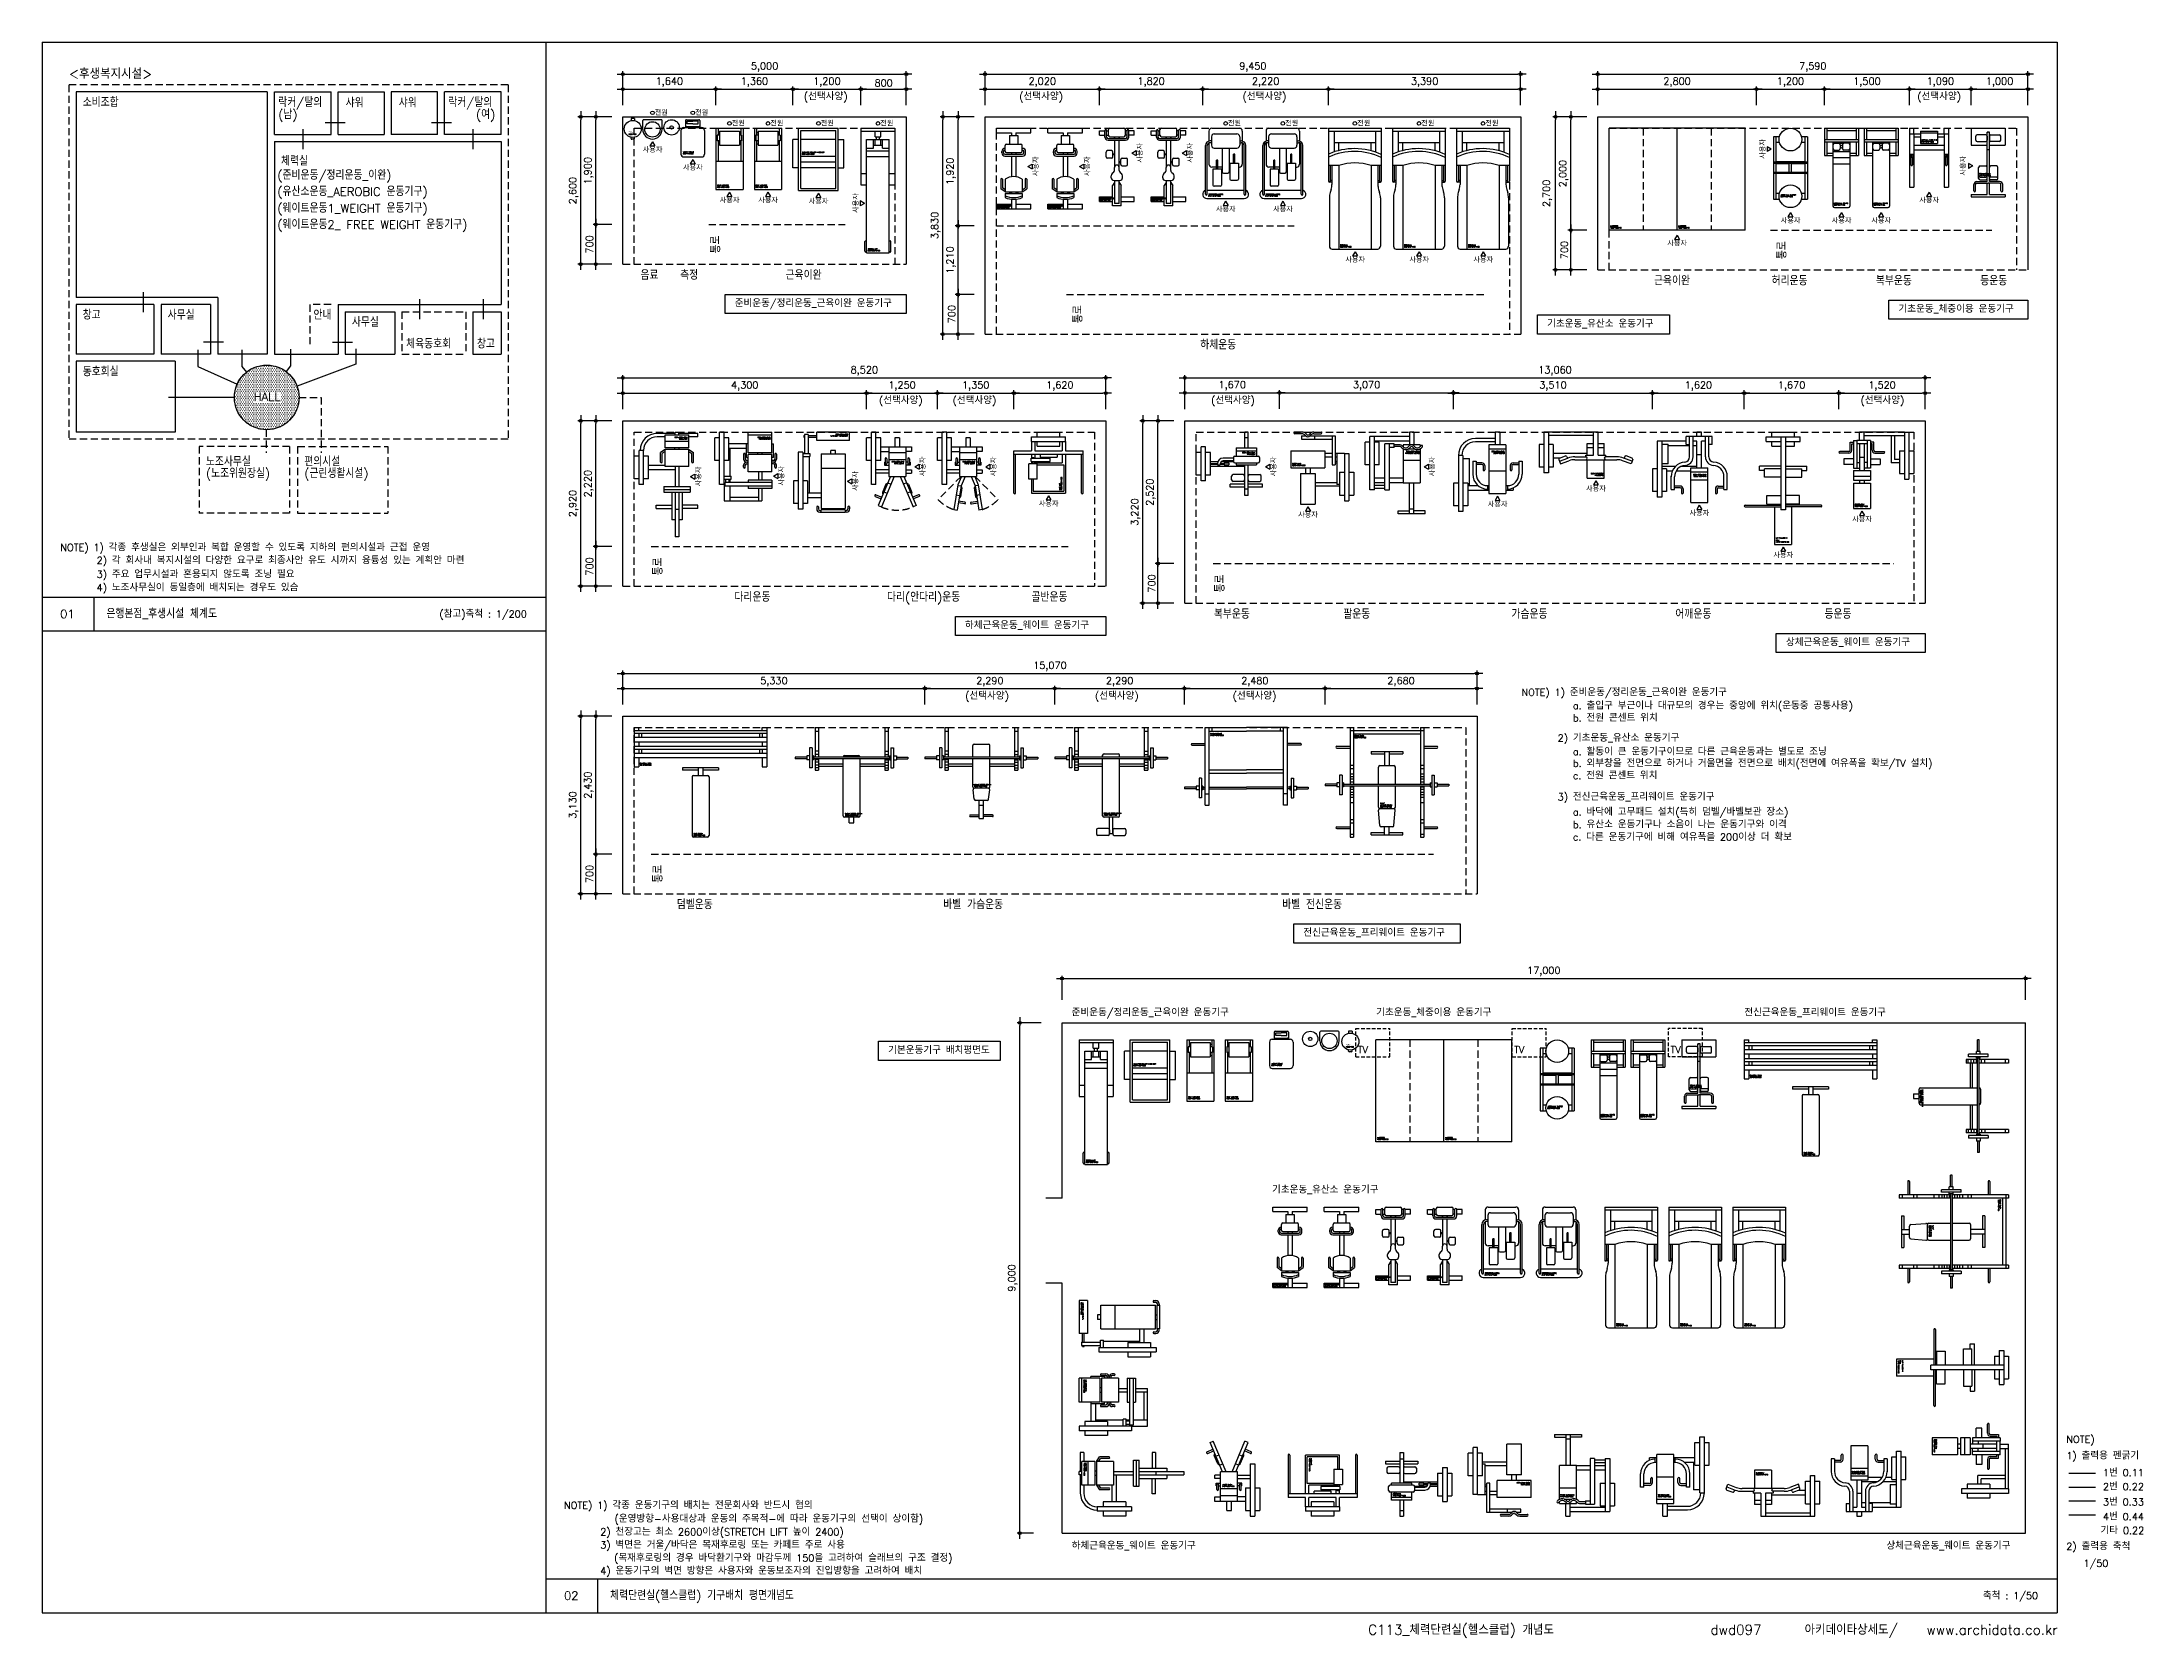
# Model space of a CAD drawing. Extents: x 0 to 37052, y -446 to 27700.
import ezdxf
from ezdxf.enums import TextEntityAlignment as Align

# ---------------------------------------------------------------- set-up
doc = ezdxf.new("R2010")
doc.units = 0
doc.header["$LTSCALE"] = 20
doc.header["$MEASUREMENT"] = 0
doc.linetypes.add('HIDDEN', pattern=[9.525, 6.35, -3.175])
doc.linetypes.add('HIDDEN2', pattern=[4.7625, 3.175, -1.5875])
doc.layers.get('0').update_dxf_attribs({"linetype": 'CONTINUOUS'})
doc.layers.get('DEFPOINTS').update_dxf_attribs({"linetype": 'CONTINUOUS'})
for name, color, linetype in [('1CONTINUOUS', 1, 'CONTINUOUS'), ('1HAT', 1, 'CONTINUOUS'), ('1HIDDEN', 1, 'HIDDEN'), ('1HIDDEN2', 1, 'HIDDEN2'), ('2CONTINUOUS', 2, 'CONTINUOUS'), ('2HIDDEN', 2, 'HIDDEN'), ('3CONTINUOUS', 3, 'CONTINUOUS'), ('3FORM', 3, 'CONTINUOUS'), ('3HIDDEN', 3, 'HIDDEN'), ('3TEXT', 3, 'CONTINUOUS'), ('4CONTINUOUS', 4, 'CONTINUOUS'), ('4ele', 4, 'CONTINUOUS')]:
    doc.layers.add(name, color=color, linetype=linetype)
doc.styles.add('K_GEN', font='romans.shx', dxfattribs={"bigfont": 'whgtxt.shx'})
doc.styles.add('WHG', font='romans', dxfattribs={"bigfont": 'whgtxt'})
doc.dimstyles.new('STANDARD_WS', dxfattribs={"dimtxt": 2.5, "dimasz": 2.5, "dimexe": 1.25, "dimexo": 0.625, "dimtad": 1, "dimdec": 4, "dimdsep": 46, "dimtxsty": 'Standard', "dimcen": 2.5, "dimadec": 0, "dimazin": 0, "dimtfac": 1, "dimtdec": 4, "dimtmove": 0, "dimatfit": 3, "dimfxl": 0, "dimtolj": 1, "dimtzin": 0, "dimarcsym": 0})

# ---------------------------------------------------------------- blocks, each defined once
blk = doc.blocks.new('A$C647C5AE1')
at = {"layer": '1CONTINUOUS'}
blk.add_line((0.37, 21.45), (9.84, 21.45), dxfattribs=at)
at = {"layer": '2CONTINUOUS'}
blk.add_line((0.37, 16.57), (9.84, 16.57), dxfattribs=at)
at = {"layer": '3CONTINUOUS'}
blk.add_line((0.37, 11.69), (9.84, 11.69), dxfattribs=at)
at = {"layer": '4CONTINUOUS'}
blk.add_line((0.37, 6.81), (9.84, 6.81), dxfattribs=at)
at = {"layer": '3FORM', "color": 3, "linetype": 'Continuous', "style": 'K_GEN'}
for s, p in [('NOTE)', (-0.48, 33.37)), ('1) 출력용 펜굵기', (-0.48, 27.65)), ('1번 0.11', (12.43, 21.63)), ('2번 0.22', (12.43, 16.75)), ('3번 0.33', (12.43, 11.3)), ('4번 0.44', (12.43, 6.13)), ('기타 0.22', (11.57, 1.25))]:
    blk.add_text(s, height=2.5, dxfattribs=at).set_placement(p, align=Align.MIDDLE_LEFT)
blk = doc.blocks.new('_CIDOTB')
at = {"color": 0, "linetype": 'ByBlock'}
blk.add_line((2, 0), (-1, 0), dxfattribs=at)
blk.add_circle((0, 0), 0.5, dxfattribs=at)
blk = doc.blocks.new('*D3')
at = {"layer": '4ele', "lineweight": -2}
for p, q in [((17629, 10404), (17203, 10404)), ((17253, 1454), (17253, 10354)), ((17495, 1404), (17203, 1404))]:
    blk.add_line(p, q, dxfattribs=at)
at = {"layer": 'DEFPOINTS', "color": 0}
for p in [(17253, 10404), (17679, 10404), (17545, 1404)]:
    blk.add_point(p, dxfattribs=at)
at = {"layer": '4ele', "lineweight": -2, "xscale": 50, "yscale": 50, "zscale": 50}
for p, rotation in [((17253, 10404), 90), ((17253, 1404), 270)]:
    blk.add_blockref('_CIDOTB', p, dxfattribs=dict(at, rotation=rotation))
at = {"layer": '4ele', "insert": (17129, 5904), "char_height": 125, "attachment_point": 5, "rotation": 90, "style": 'K_GEN'}
blk.add_mtext('\\A1;9,000', dxfattribs=at)
blk = doc.blocks.new('DIMDOT')
blk.add_line((-2, 0), (2, 0))
blk.add_circle((0, 0), 0.5)
blk = doc.blocks.new('*D4')
at = {"layer": '4ele', "lineweight": -2}
for p, q in [((17998, 10808), (17998, 11234)), ((18048, 11184), (34948, 11184)), ((34998, 10808), (34998, 11234))]:
    blk.add_line(p, q, dxfattribs=at)
at = {"layer": 'DEFPOINTS', "color": 0}
for p in [(34998, 11184), (17998, 10758), (34998, 10758)]:
    blk.add_point(p, dxfattribs=at)
at = {"layer": '4ele', "lineweight": -2, "xscale": 50, "yscale": 50, "zscale": 50, "rotation": 180}
blk.add_blockref('_CIDOTB', (17998, 11184), dxfattribs=at)
at = {"layer": '4ele', "lineweight": -2, "xscale": 50, "yscale": 50, "zscale": 50}
blk.add_blockref('_CIDOTB', (34998, 11184), dxfattribs=at)
at = {"layer": '4ele', "insert": (26498, 11309), "char_height": 125, "attachment_point": 5, "style": 'K_GEN'}
blk.add_mtext('\\A1;17,000', dxfattribs=at)
blk = doc.blocks.new('*D5')
at = {"layer": '4ele', "lineweight": -2}
for p, q in [((10054, 26380), (9723, 26380)), ((9773, 24530), (9773, 26330)), ((10054, 24480), (9723, 24480))]:
    blk.add_line(p, q, dxfattribs=at)
at = {"layer": 'DEFPOINTS', "color": 0}
for p in [(9773, 26380), (10104, 26380), (10104, 24480)]:
    blk.add_point(p, dxfattribs=at)
at = {"layer": '4ele', "lineweight": -2, "xscale": 50, "yscale": 50, "zscale": 50}
for p, rotation in [((9773, 26380), 90), ((9773, 24480), 270)]:
    blk.add_blockref('_CIDOTB', p, dxfattribs=dict(at, rotation=rotation))
at = {"layer": '4ele', "insert": (9649, 25430), "char_height": 125, "attachment_point": 5, "rotation": 90, "style": 'K_GEN'}
blk.add_mtext('\\A1;1,900', dxfattribs=at)
blk = doc.blocks.new('*D6')
at = {"layer": '4ele', "lineweight": -2}
for p, q in [((10054, 24480), (9723, 24480)), ((9773, 23830), (9773, 24430)), ((10054, 23780), (9723, 23780))]:
    blk.add_line(p, q, dxfattribs=at)
at = {"layer": 'DEFPOINTS', "color": 0}
for p in [(9773, 24480), (10104, 24480), (10104, 23780)]:
    blk.add_point(p, dxfattribs=at)
at = {"layer": '4ele', "lineweight": -2, "xscale": 50, "yscale": 50, "zscale": 50}
for p, rotation in [((9773, 24480), 90), ((9773, 23780), 270)]:
    blk.add_blockref('_CIDOTB', p, dxfattribs=dict(at, rotation=rotation))
at = {"layer": '4ele', "insert": (9660, 24130), "char_height": 125, "attachment_point": 5, "rotation": 90, "style": 'K_GEN'}
blk.add_mtext('\\A1;700', dxfattribs=at)
blk = doc.blocks.new('*D7')
at = {"layer": '4ele', "lineweight": -2}
for p, q in [((9786, 26380), (9455, 26380)), ((9505, 23830), (9505, 26330)), ((9786, 23780), (9455, 23780))]:
    blk.add_line(p, q, dxfattribs=at)
at = {"layer": 'DEFPOINTS', "color": 0}
for p in [(9505, 26380), (9836, 26380), (9836, 23780)]:
    blk.add_point(p, dxfattribs=at)
at = {"layer": '4ele', "lineweight": -2, "xscale": 50, "yscale": 50, "zscale": 50}
for p, rotation in [((9505, 26380), 90), ((9505, 23780), 270)]:
    blk.add_blockref('_CIDOTB', p, dxfattribs=dict(at, rotation=rotation))
at = {"layer": '4ele', "insert": (9380, 25080), "char_height": 125, "attachment_point": 5, "rotation": 90, "style": 'K_GEN'}
blk.add_mtext('\\A1;2,600', dxfattribs=at)
blk = doc.blocks.new('*D10')
at = {"layer": '4ele', "lineweight": -2}
for p, q in [((10249, 26853), (10249, 27184)), ((10299, 27134), (15199, 27134)), ((15249, 26853), (15249, 27184))]:
    blk.add_line(p, q, dxfattribs=at)
at = {"layer": 'DEFPOINTS', "color": 0}
for p in [(15249, 27134), (10249, 26803), (15249, 26803)]:
    blk.add_point(p, dxfattribs=at)
at = {"layer": '4ele', "lineweight": -2, "xscale": 50, "yscale": 50, "zscale": 50, "rotation": 180}
blk.add_blockref('_CIDOTB', (10249, 27134), dxfattribs=at)
at = {"layer": '4ele', "lineweight": -2, "xscale": 50, "yscale": 50, "zscale": 50}
blk.add_blockref('_CIDOTB', (15249, 27134), dxfattribs=at)
at = {"layer": '4ele', "insert": (12749, 27259), "char_height": 125, "attachment_point": 5, "style": 'K_GEN'}
blk.add_mtext('\\A1;5,000', dxfattribs=at)
blk = doc.blocks.new('*D9')
at = {"layer": '4ele', "lineweight": -2}
for p, q in [((10249, 26585), (10249, 26916)), ((10299, 26866), (11839, 26866)), ((11889, 26585), (11889, 26916))]:
    blk.add_line(p, q, dxfattribs=at)
at = {"layer": 'DEFPOINTS', "color": 0}
for p in [(11889, 26866), (10249, 26535), (11889, 26535)]:
    blk.add_point(p, dxfattribs=at)
at = {"layer": '4ele', "lineweight": -2, "xscale": 50, "yscale": 50, "zscale": 50, "rotation": 180}
blk.add_blockref('_CIDOTB', (10249, 26866), dxfattribs=at)
at = {"layer": '4ele', "lineweight": -2, "xscale": 50, "yscale": 50, "zscale": 50}
blk.add_blockref('_CIDOTB', (11889, 26866), dxfattribs=at)
at = {"layer": '4ele', "insert": (11069, 26991), "char_height": 125, "attachment_point": 5, "style": 'K_GEN'}
blk.add_mtext('\\A1;1,640', dxfattribs=at)
blk = doc.blocks.new('*D8')
at = {"layer": '4ele', "lineweight": -2}
for p, q in [((11889, 26585), (11889, 26916)), ((11939, 26866), (13199, 26866)), ((13249, 26585), (13249, 26916))]:
    blk.add_line(p, q, dxfattribs=at)
at = {"layer": 'DEFPOINTS', "color": 0}
for p in [(13249, 26866), (11889, 26535), (13249, 26535)]:
    blk.add_point(p, dxfattribs=at)
at = {"layer": '4ele', "lineweight": -2, "xscale": 50, "yscale": 50, "zscale": 50, "rotation": 180}
blk.add_blockref('_CIDOTB', (11889, 26866), dxfattribs=at)
at = {"layer": '4ele', "lineweight": -2, "xscale": 50, "yscale": 50, "zscale": 50}
blk.add_blockref('_CIDOTB', (13249, 26866), dxfattribs=at)
at = {"layer": '4ele', "insert": (12569, 26991), "char_height": 125, "attachment_point": 5, "style": 'K_GEN'}
blk.add_mtext('\\A1;1,360', dxfattribs=at)
blk = doc.blocks.new('*D11')
at = {"layer": '4ele', "lineweight": -2}
for p, q in [((13249, 26585), (13249, 26916)), ((13299, 26866), (14399, 26866)), ((14449, 26585), (14449, 26916))]:
    blk.add_line(p, q, dxfattribs=at)
at = {"layer": 'DEFPOINTS', "color": 0}
for p in [(14449, 26866), (13249, 26535), (14449, 26535)]:
    blk.add_point(p, dxfattribs=at)
at = {"layer": '4ele', "lineweight": -2, "xscale": 50, "yscale": 50, "zscale": 50, "rotation": 180}
blk.add_blockref('_CIDOTB', (13249, 26866), dxfattribs=at)
at = {"layer": '4ele', "lineweight": -2, "xscale": 50, "yscale": 50, "zscale": 50}
blk.add_blockref('_CIDOTB', (14449, 26866), dxfattribs=at)
at = {"layer": '4ele', "insert": (13849, 26991), "char_height": 125, "attachment_point": 5, "style": 'K_GEN'}
blk.add_mtext('\\A1;1,200', dxfattribs=at)
blk = doc.blocks.new('*D12')
at = {"layer": '4ele', "lineweight": -2}
for p, q in [((14449, 26585), (14449, 26916)), ((14499, 26866), (15199, 26866)), ((15249, 26585), (15249, 26916))]:
    blk.add_line(p, q, dxfattribs=at)
at = {"layer": 'DEFPOINTS', "color": 0}
for p in [(15249, 26866), (14449, 26535), (15249, 26535)]:
    blk.add_point(p, dxfattribs=at)
at = {"layer": '4ele', "lineweight": -2, "xscale": 50, "yscale": 50, "zscale": 50, "rotation": 180}
blk.add_blockref('_CIDOTB', (14449, 26866), dxfattribs=at)
at = {"layer": '4ele', "lineweight": -2, "xscale": 50, "yscale": 50, "zscale": 50}
blk.add_blockref('_CIDOTB', (15249, 26866), dxfattribs=at)
at = {"layer": '4ele', "insert": (14849, 26979), "char_height": 125, "attachment_point": 5, "style": 'K_GEN'}
blk.add_mtext('\\A1;800', dxfattribs=at)
blk = doc.blocks.new('*D15')
at = {"layer": '4ele', "lineweight": -2}
for p, q in [((26986, 26380), (26655, 26380)), ((26705, 23730), (26705, 26330)), ((26986, 23680), (26655, 23680))]:
    blk.add_line(p, q, dxfattribs=at)
at = {"layer": 'DEFPOINTS', "color": 0}
for p in [(26705, 26380), (27036, 26380), (27036, 23680)]:
    blk.add_point(p, dxfattribs=at)
at = {"layer": '4ele', "lineweight": -2, "xscale": 50, "yscale": 50, "zscale": 50}
for p, rotation in [((26705, 26380), 90), ((26705, 23680), 270)]:
    blk.add_blockref('_CIDOTB', p, dxfattribs=dict(at, rotation=rotation))
at = {"layer": '4ele', "insert": (26560, 25030), "char_height": 125, "attachment_point": 5, "rotation": 90, "style": 'K_GEN'}
blk.add_mtext('\\A1;2,700', dxfattribs=at)
blk = doc.blocks.new('*D14')
at = {"layer": '4ele', "lineweight": -2}
for p, q in [((27254, 24380), (26923, 24380)), ((26973, 23730), (26973, 24330)), ((27254, 23680), (26923, 23680))]:
    blk.add_line(p, q, dxfattribs=at)
at = {"layer": 'DEFPOINTS', "color": 0}
for p in [(26973, 24380), (27304, 24380), (27304, 23680)]:
    blk.add_point(p, dxfattribs=at)
at = {"layer": '4ele', "lineweight": -2, "xscale": 50, "yscale": 50, "zscale": 50}
for p, rotation in [((26973, 24380), 90), ((26973, 23680), 270)]:
    blk.add_blockref('_CIDOTB', p, dxfattribs=dict(at, rotation=rotation))
at = {"layer": '4ele', "insert": (26860, 24030), "char_height": 125, "attachment_point": 5, "rotation": 90, "style": 'K_GEN'}
blk.add_mtext('\\A1;700', dxfattribs=at)
blk = doc.blocks.new('*D13')
at = {"layer": '4ele', "lineweight": -2}
for p, q in [((27254, 26380), (26923, 26380)), ((26973, 24430), (26973, 26330)), ((27254, 24380), (26923, 24380))]:
    blk.add_line(p, q, dxfattribs=at)
at = {"layer": 'DEFPOINTS', "color": 0}
for p in [(26973, 26380), (27304, 26380), (27304, 24380)]:
    blk.add_point(p, dxfattribs=at)
at = {"layer": '4ele', "lineweight": -2, "xscale": 50, "yscale": 50, "zscale": 50}
for p, rotation in [((26973, 26380), 90), ((26973, 24380), 270)]:
    blk.add_blockref('_CIDOTB', p, dxfattribs=dict(at, rotation=rotation))
at = {"layer": '4ele', "insert": (26848, 25380), "char_height": 125, "attachment_point": 5, "rotation": 90, "style": 'K_GEN'}
blk.add_mtext('\\A1;2,000', dxfattribs=at)
blk = doc.blocks.new('*D18')
at = {"layer": '4ele', "lineweight": -2}
for p, q in [((30249, 26585), (30249, 26916)), ((30299, 26866), (31399, 26866)), ((31449, 26585), (31449, 26916))]:
    blk.add_line(p, q, dxfattribs=at)
at = {"layer": 'DEFPOINTS', "color": 0}
for p in [(31449, 26866), (30249, 26535), (31449, 26535)]:
    blk.add_point(p, dxfattribs=at)
at = {"layer": '4ele', "lineweight": -2, "xscale": 50, "yscale": 50, "zscale": 50, "rotation": 180}
blk.add_blockref('_CIDOTB', (30249, 26866), dxfattribs=at)
at = {"layer": '4ele', "lineweight": -2, "xscale": 50, "yscale": 50, "zscale": 50}
blk.add_blockref('_CIDOTB', (31449, 26866), dxfattribs=at)
at = {"layer": '4ele', "insert": (30849, 26991), "char_height": 125, "attachment_point": 5, "style": 'K_GEN'}
blk.add_mtext('\\A1;1,200', dxfattribs=at)
blk = doc.blocks.new('*D16')
at = {"layer": '4ele', "lineweight": -2}
for p, q in [((27449, 26853), (27449, 27184)), ((27499, 27134), (34989, 27134)), ((35039, 26853), (35039, 27184))]:
    blk.add_line(p, q, dxfattribs=at)
at = {"layer": 'DEFPOINTS', "color": 0}
for p in [(35039, 27134), (27449, 26803), (35039, 26803)]:
    blk.add_point(p, dxfattribs=at)
at = {"layer": '4ele', "lineweight": -2, "xscale": 50, "yscale": 50, "zscale": 50, "rotation": 180}
blk.add_blockref('_CIDOTB', (27449, 27134), dxfattribs=at)
at = {"layer": '4ele', "lineweight": -2, "xscale": 50, "yscale": 50, "zscale": 50}
blk.add_blockref('_CIDOTB', (35039, 27134), dxfattribs=at)
at = {"layer": '4ele', "insert": (31244, 27259), "char_height": 125, "attachment_point": 5, "style": 'K_GEN'}
blk.add_mtext('\\A1;7,590', dxfattribs=at)
blk = doc.blocks.new('*D17')
at = {"layer": '4ele', "lineweight": -2}
for p, q in [((27449, 26585), (27449, 26916)), ((27499, 26866), (30199, 26866)), ((30249, 26585), (30249, 26916))]:
    blk.add_line(p, q, dxfattribs=at)
at = {"layer": 'DEFPOINTS', "color": 0}
for p in [(30249, 26866), (27449, 26535), (30249, 26535)]:
    blk.add_point(p, dxfattribs=at)
at = {"layer": '4ele', "lineweight": -2, "xscale": 50, "yscale": 50, "zscale": 50, "rotation": 180}
blk.add_blockref('_CIDOTB', (27449, 26866), dxfattribs=at)
at = {"layer": '4ele', "lineweight": -2, "xscale": 50, "yscale": 50, "zscale": 50}
blk.add_blockref('_CIDOTB', (30249, 26866), dxfattribs=at)
at = {"layer": '4ele', "insert": (28849, 26991), "char_height": 125, "attachment_point": 5, "style": 'K_GEN'}
blk.add_mtext('\\A1;2,800', dxfattribs=at)
blk = doc.blocks.new('*D20')
at = {"layer": '4ele', "lineweight": -2}
for p, q in [((34039, 26585), (34039, 26916)), ((34089, 26866), (34989, 26866)), ((35039, 26585), (35039, 26916))]:
    blk.add_line(p, q, dxfattribs=at)
at = {"layer": 'DEFPOINTS', "color": 0}
for p in [(35039, 26866), (34039, 26535), (35039, 26535)]:
    blk.add_point(p, dxfattribs=at)
at = {"layer": '4ele', "lineweight": -2, "xscale": 50, "yscale": 50, "zscale": 50, "rotation": 180}
blk.add_blockref('_CIDOTB', (34039, 26866), dxfattribs=at)
at = {"layer": '4ele', "lineweight": -2, "xscale": 50, "yscale": 50, "zscale": 50}
blk.add_blockref('_CIDOTB', (35039, 26866), dxfattribs=at)
at = {"layer": '4ele', "insert": (34539, 26991), "char_height": 125, "attachment_point": 5, "style": 'K_GEN'}
blk.add_mtext('\\A1;1,000', dxfattribs=at)
blk = doc.blocks.new('*D19')
at = {"layer": '4ele', "lineweight": -2}
for p, q in [((31449, 26585), (31449, 26916)), ((31499, 26866), (32899, 26866)), ((32949, 26585), (32949, 26916))]:
    blk.add_line(p, q, dxfattribs=at)
at = {"layer": 'DEFPOINTS', "color": 0}
for p in [(32949, 26866), (31449, 26535), (32949, 26535)]:
    blk.add_point(p, dxfattribs=at)
at = {"layer": '4ele', "lineweight": -2, "xscale": 50, "yscale": 50, "zscale": 50, "rotation": 180}
blk.add_blockref('_CIDOTB', (31449, 26866), dxfattribs=at)
at = {"layer": '4ele', "lineweight": -2, "xscale": 50, "yscale": 50, "zscale": 50}
blk.add_blockref('_CIDOTB', (32949, 26866), dxfattribs=at)
at = {"layer": '4ele', "insert": (32199, 26991), "char_height": 125, "attachment_point": 5, "style": 'K_GEN'}
blk.add_mtext('\\A1;1,500', dxfattribs=at)
blk = doc.blocks.new('*D21')
at = {"layer": '4ele', "lineweight": -2}
for p, q in [((32949, 26585), (32949, 26916)), ((32999, 26866), (33989, 26866)), ((34039, 26585), (34039, 26916))]:
    blk.add_line(p, q, dxfattribs=at)
at = {"layer": 'DEFPOINTS', "color": 0}
for p in [(34039, 26866), (32949, 26535), (34039, 26535)]:
    blk.add_point(p, dxfattribs=at)
at = {"layer": '4ele', "lineweight": -2, "xscale": 50, "yscale": 50, "zscale": 50, "rotation": 180}
blk.add_blockref('_CIDOTB', (32949, 26866), dxfattribs=at)
at = {"layer": '4ele', "lineweight": -2, "xscale": 50, "yscale": 50, "zscale": 50}
blk.add_blockref('_CIDOTB', (34039, 26866), dxfattribs=at)
at = {"layer": '4ele', "insert": (33494, 26991), "char_height": 125, "attachment_point": 5, "style": 'K_GEN'}
blk.add_mtext('\\A1;1,090', dxfattribs=at)
blk = doc.blocks.new('*D27')
at = {"layer": '4ele', "lineweight": -2}
for p, q in [((16639, 26585), (16639, 26916)), ((16689, 26866), (18609, 26866)), ((18659, 26585), (18659, 26916))]:
    blk.add_line(p, q, dxfattribs=at)
at = {"layer": 'DEFPOINTS', "color": 0}
for p in [(18659, 26866), (16639, 26535), (18659, 26535)]:
    blk.add_point(p, dxfattribs=at)
at = {"layer": '4ele', "lineweight": -2, "xscale": 50, "yscale": 50, "zscale": 50, "rotation": 180}
blk.add_blockref('_CIDOTB', (16639, 26866), dxfattribs=at)
at = {"layer": '4ele', "lineweight": -2, "xscale": 50, "yscale": 50, "zscale": 50}
blk.add_blockref('_CIDOTB', (18659, 26866), dxfattribs=at)
at = {"layer": '4ele', "insert": (17649, 26991), "char_height": 125, "attachment_point": 5, "style": 'K_GEN'}
blk.add_mtext('\\A1;2,020', dxfattribs=at)
blk = doc.blocks.new('*D26')
at = {"layer": '4ele', "lineweight": -2}
for p, q in [((16639, 26853), (16639, 27184)), ((16689, 27134), (26039, 27134)), ((26089, 26853), (26089, 27184))]:
    blk.add_line(p, q, dxfattribs=at)
at = {"layer": 'DEFPOINTS', "color": 0}
for p in [(26089, 27134), (16639, 26803), (26089, 26803)]:
    blk.add_point(p, dxfattribs=at)
at = {"layer": '4ele', "lineweight": -2, "xscale": 50, "yscale": 50, "zscale": 50, "rotation": 180}
blk.add_blockref('_CIDOTB', (16639, 27134), dxfattribs=at)
at = {"layer": '4ele', "lineweight": -2, "xscale": 50, "yscale": 50, "zscale": 50}
blk.add_blockref('_CIDOTB', (26089, 27134), dxfattribs=at)
at = {"layer": '4ele', "insert": (21364, 27259), "char_height": 125, "attachment_point": 5, "style": 'K_GEN'}
blk.add_mtext('\\A1;9,450', dxfattribs=at)
blk = doc.blocks.new('*D22')
at = {"layer": '4ele', "lineweight": -2}
for p, q in [((16176, 26380), (15845, 26380)), ((15895, 22600), (15895, 26330)), ((16176, 22550), (15845, 22550))]:
    blk.add_line(p, q, dxfattribs=at)
at = {"layer": 'DEFPOINTS', "color": 0}
for p in [(15895, 26380), (16226, 26380), (16226, 22550)]:
    blk.add_point(p, dxfattribs=at)
at = {"layer": '4ele', "lineweight": -2, "xscale": 50, "yscale": 50, "zscale": 50}
for p, rotation in [((15895, 26380), 90), ((15895, 22550), 270)]:
    blk.add_blockref('_CIDOTB', p, dxfattribs=dict(at, rotation=rotation))
at = {"layer": '4ele', "insert": (15771, 24465), "char_height": 125, "attachment_point": 5, "rotation": 90, "style": 'K_GEN'}
blk.add_mtext('\\A1;3,830', dxfattribs=at)
blk = doc.blocks.new('*D23')
at = {"layer": '4ele', "lineweight": -2}
for p, q in [((16445, 23250), (16113, 23250)), ((16163, 22600), (16163, 23200)), ((16445, 22550), (16113, 22550))]:
    blk.add_line(p, q, dxfattribs=at)
at = {"layer": 'DEFPOINTS', "color": 0}
for p in [(16163, 23250), (16495, 23250), (16495, 22550)]:
    blk.add_point(p, dxfattribs=at)
at = {"layer": '4ele', "lineweight": -2, "xscale": 50, "yscale": 50, "zscale": 50}
for p, rotation in [((16163, 23250), 90), ((16163, 22550), 270)]:
    blk.add_blockref('_CIDOTB', p, dxfattribs=dict(at, rotation=rotation))
at = {"layer": '4ele', "insert": (16051, 22900), "char_height": 125, "attachment_point": 5, "rotation": 90, "style": 'K_GEN'}
blk.add_mtext('\\A1;700', dxfattribs=at)
blk = doc.blocks.new('*D24')
at = {"layer": '4ele', "lineweight": -2}
for p, q in [((16445, 26380), (16113, 26380)), ((16163, 24510), (16163, 26330)), ((16445, 24460), (16113, 24460))]:
    blk.add_line(p, q, dxfattribs=at)
at = {"layer": 'DEFPOINTS', "color": 0}
for p in [(16163, 26380), (16495, 26380), (16495, 24460)]:
    blk.add_point(p, dxfattribs=at)
at = {"layer": '4ele', "lineweight": -2, "xscale": 50, "yscale": 50, "zscale": 50}
for p, rotation in [((16163, 26380), 90), ((16163, 24460), 270)]:
    blk.add_blockref('_CIDOTB', p, dxfattribs=dict(at, rotation=rotation))
at = {"layer": '4ele', "insert": (16039, 25420), "char_height": 125, "attachment_point": 5, "rotation": 90, "style": 'K_GEN'}
blk.add_mtext('\\A1;1,920', dxfattribs=at)
blk = doc.blocks.new('*D28')
at = {"layer": '4ele', "lineweight": -2}
for p, q in [((20479, 26585), (20479, 26916)), ((20529, 26866), (22649, 26866)), ((22699, 26585), (22699, 26916))]:
    blk.add_line(p, q, dxfattribs=at)
at = {"layer": 'DEFPOINTS', "color": 0}
for p in [(22699, 26866), (20479, 26535), (22699, 26535)]:
    blk.add_point(p, dxfattribs=at)
at = {"layer": '4ele', "lineweight": -2, "xscale": 50, "yscale": 50, "zscale": 50, "rotation": 180}
blk.add_blockref('_CIDOTB', (20479, 26866), dxfattribs=at)
at = {"layer": '4ele', "lineweight": -2, "xscale": 50, "yscale": 50, "zscale": 50}
blk.add_blockref('_CIDOTB', (22699, 26866), dxfattribs=at)
at = {"layer": '4ele', "insert": (21589, 26991), "char_height": 125, "attachment_point": 5, "style": 'K_GEN'}
blk.add_mtext('\\A1;2,220', dxfattribs=at)
blk = doc.blocks.new('*D25')
at = {"layer": '4ele', "lineweight": -2}
for p, q in [((18659, 26585), (18659, 26916)), ((18709, 26866), (20429, 26866)), ((20479, 26585), (20479, 26916))]:
    blk.add_line(p, q, dxfattribs=at)
at = {"layer": 'DEFPOINTS', "color": 0}
for p in [(20479, 26866), (18659, 26535), (20479, 26535)]:
    blk.add_point(p, dxfattribs=at)
at = {"layer": '4ele', "lineweight": -2, "xscale": 50, "yscale": 50, "zscale": 50, "rotation": 180}
blk.add_blockref('_CIDOTB', (18659, 26866), dxfattribs=at)
at = {"layer": '4ele', "lineweight": -2, "xscale": 50, "yscale": 50, "zscale": 50}
blk.add_blockref('_CIDOTB', (20479, 26866), dxfattribs=at)
at = {"layer": '4ele', "insert": (19569, 26991), "char_height": 125, "attachment_point": 5, "style": 'K_GEN'}
blk.add_mtext('\\A1;1,820', dxfattribs=at)
blk = doc.blocks.new('*D29')
at = {"layer": '4ele', "lineweight": -2}
for p, q in [((22699, 26585), (22699, 26916)), ((22749, 26866), (26039, 26866)), ((26089, 26585), (26089, 26916))]:
    blk.add_line(p, q, dxfattribs=at)
at = {"layer": 'DEFPOINTS', "color": 0}
for p in [(26089, 26866), (22699, 26535), (26089, 26535)]:
    blk.add_point(p, dxfattribs=at)
at = {"layer": '4ele', "lineweight": -2, "xscale": 50, "yscale": 50, "zscale": 50, "rotation": 180}
blk.add_blockref('_CIDOTB', (22699, 26866), dxfattribs=at)
at = {"layer": '4ele', "lineweight": -2, "xscale": 50, "yscale": 50, "zscale": 50}
blk.add_blockref('_CIDOTB', (26089, 26866), dxfattribs=at)
at = {"layer": '4ele', "insert": (24394, 26991), "char_height": 125, "attachment_point": 5, "style": 'K_GEN'}
blk.add_mtext('\\A1;3,390', dxfattribs=at)
blk = doc.blocks.new('*D30')
at = {"layer": '4ele', "lineweight": -2}
for p, q in [((16445, 24460), (16113, 24460)), ((16163, 23300), (16163, 24410)), ((16445, 23250), (16113, 23250))]:
    blk.add_line(p, q, dxfattribs=at)
at = {"layer": 'DEFPOINTS', "color": 0}
for p in [(16163, 24460), (16495, 24460), (16495, 23250)]:
    blk.add_point(p, dxfattribs=at)
at = {"layer": '4ele', "lineweight": -2, "xscale": 50, "yscale": 50, "zscale": 50}
for p, rotation in [((16163, 24460), 90), ((16163, 23250), 270)]:
    blk.add_blockref('_CIDOTB', p, dxfattribs=dict(at, rotation=rotation))
at = {"layer": '4ele', "insert": (16039, 23855), "char_height": 125, "attachment_point": 5, "rotation": 90, "style": 'K_GEN'}
blk.add_mtext('\\A1;1,210', dxfattribs=at)
blk = doc.blocks.new('*D32')
at = {"layer": '4ele', "lineweight": -2}
for p, q in [((10054, 18801), (9723, 18801)), ((9773, 18151), (9773, 18751)), ((10054, 18101), (9723, 18101))]:
    blk.add_line(p, q, dxfattribs=at)
at = {"layer": 'DEFPOINTS', "color": 0}
for p in [(9773, 18801), (10104, 18801), (10104, 18101)]:
    blk.add_point(p, dxfattribs=at)
at = {"layer": '4ele', "lineweight": -2, "xscale": 50, "yscale": 50, "zscale": 50}
for p, rotation in [((9773, 18801), 90), ((9773, 18101), 270)]:
    blk.add_blockref('_CIDOTB', p, dxfattribs=dict(at, rotation=rotation))
at = {"layer": '4ele', "insert": (9660, 18451), "char_height": 125, "attachment_point": 5, "rotation": 90, "style": 'K_GEN'}
blk.add_mtext('\\A1;700', dxfattribs=at)
blk = doc.blocks.new('*D33')
at = {"layer": '4ele', "lineweight": -2}
for p, q in [((9786, 21021), (9455, 21021)), ((9505, 18151), (9505, 20971)), ((9786, 18101), (9455, 18101))]:
    blk.add_line(p, q, dxfattribs=at)
at = {"layer": 'DEFPOINTS', "color": 0}
for p in [(9505, 21021), (9836, 21021), (9836, 18101)]:
    blk.add_point(p, dxfattribs=at)
at = {"layer": '4ele', "lineweight": -2, "xscale": 50, "yscale": 50, "zscale": 50}
for p, rotation in [((9505, 21021), 90), ((9505, 18101), 270)]:
    blk.add_blockref('_CIDOTB', p, dxfattribs=dict(at, rotation=rotation))
at = {"layer": '4ele', "insert": (9380, 19561), "char_height": 125, "attachment_point": 5, "rotation": 90, "style": 'K_GEN'}
blk.add_mtext('\\A1;2,920', dxfattribs=at)
blk = doc.blocks.new('*D34')
at = {"layer": '4ele', "lineweight": -2}
for p, q in [((10249, 21495), (10249, 21826)), ((10299, 21776), (18719, 21776)), ((18769, 21495), (18769, 21826))]:
    blk.add_line(p, q, dxfattribs=at)
at = {"layer": 'DEFPOINTS', "color": 0}
for p in [(18769, 21776), (10249, 21445), (18769, 21445)]:
    blk.add_point(p, dxfattribs=at)
at = {"layer": '4ele', "lineweight": -2, "xscale": 50, "yscale": 50, "zscale": 50, "rotation": 180}
blk.add_blockref('_CIDOTB', (10249, 21776), dxfattribs=at)
at = {"layer": '4ele', "lineweight": -2, "xscale": 50, "yscale": 50, "zscale": 50}
blk.add_blockref('_CIDOTB', (18769, 21776), dxfattribs=at)
at = {"layer": '4ele', "insert": (14509, 21900), "char_height": 125, "attachment_point": 5, "style": 'K_GEN'}
blk.add_mtext('\\A1;8,520', dxfattribs=at)
blk = doc.blocks.new('*D35')
at = {"layer": '4ele', "lineweight": -2}
for p, q in [((10249, 21227), (10249, 21558)), ((10299, 21508), (14499, 21508)), ((14549, 21227), (14549, 21558))]:
    blk.add_line(p, q, dxfattribs=at)
at = {"layer": 'DEFPOINTS', "color": 0}
for p in [(14549, 21508), (10249, 21177), (14549, 21177)]:
    blk.add_point(p, dxfattribs=at)
at = {"layer": '4ele', "lineweight": -2, "xscale": 50, "yscale": 50, "zscale": 50, "rotation": 180}
blk.add_blockref('_CIDOTB', (10249, 21508), dxfattribs=at)
at = {"layer": '4ele', "lineweight": -2, "xscale": 50, "yscale": 50, "zscale": 50}
blk.add_blockref('_CIDOTB', (14549, 21508), dxfattribs=at)
at = {"layer": '4ele', "insert": (12399, 21632), "char_height": 125, "attachment_point": 5, "style": 'K_GEN'}
blk.add_mtext('\\A1;4,300', dxfattribs=at)
blk = doc.blocks.new('*D31')
at = {"layer": '4ele', "lineweight": -2}
for p, q in [((10054, 21021), (9723, 21021)), ((9773, 18851), (9773, 20971)), ((10054, 18801), (9723, 18801))]:
    blk.add_line(p, q, dxfattribs=at)
at = {"layer": 'DEFPOINTS', "color": 0}
for p in [(9773, 21021), (10104, 21021), (10104, 18801)]:
    blk.add_point(p, dxfattribs=at)
at = {"layer": '4ele', "lineweight": -2, "xscale": 50, "yscale": 50, "zscale": 50}
for p, rotation in [((9773, 21021), 90), ((9773, 18801), 270)]:
    blk.add_blockref('_CIDOTB', p, dxfattribs=dict(at, rotation=rotation))
at = {"layer": '4ele', "insert": (9649, 19911), "char_height": 125, "attachment_point": 5, "rotation": 90, "style": 'K_GEN'}
blk.add_mtext('\\A1;2,220', dxfattribs=at)
blk = doc.blocks.new('*D36')
at = {"layer": '4ele', "lineweight": -2}
for p, q in [((15799, 21227), (15799, 21558)), ((15849, 21508), (17099, 21508)), ((17149, 21227), (17149, 21558))]:
    blk.add_line(p, q, dxfattribs=at)
at = {"layer": 'DEFPOINTS', "color": 0}
for p in [(17149, 21508), (15799, 21177), (17149, 21177)]:
    blk.add_point(p, dxfattribs=at)
at = {"layer": '4ele', "lineweight": -2, "xscale": 50, "yscale": 50, "zscale": 50, "rotation": 180}
blk.add_blockref('_CIDOTB', (15799, 21508), dxfattribs=at)
at = {"layer": '4ele', "lineweight": -2, "xscale": 50, "yscale": 50, "zscale": 50}
blk.add_blockref('_CIDOTB', (17149, 21508), dxfattribs=at)
at = {"layer": '4ele', "insert": (16474, 21632), "char_height": 125, "attachment_point": 5, "style": 'K_GEN'}
blk.add_mtext('\\A1;1,350', dxfattribs=at)
blk = doc.blocks.new('*D37')
at = {"layer": '4ele', "lineweight": -2}
for p, q in [((14549, 21227), (14549, 21558)), ((14599, 21508), (15749, 21508)), ((15799, 21227), (15799, 21558))]:
    blk.add_line(p, q, dxfattribs=at)
at = {"layer": 'DEFPOINTS', "color": 0}
for p in [(15799, 21508), (14549, 21177), (15799, 21177)]:
    blk.add_point(p, dxfattribs=at)
at = {"layer": '4ele', "lineweight": -2, "xscale": 50, "yscale": 50, "zscale": 50, "rotation": 180}
blk.add_blockref('_CIDOTB', (14549, 21508), dxfattribs=at)
at = {"layer": '4ele', "lineweight": -2, "xscale": 50, "yscale": 50, "zscale": 50}
blk.add_blockref('_CIDOTB', (15799, 21508), dxfattribs=at)
at = {"layer": '4ele', "insert": (15174, 21632), "char_height": 125, "attachment_point": 5, "style": 'K_GEN'}
blk.add_mtext('\\A1;1,250', dxfattribs=at)
blk = doc.blocks.new('*D38')
at = {"layer": '4ele', "lineweight": -2}
for p, q in [((17149, 21227), (17149, 21558)), ((17199, 21508), (18719, 21508)), ((18769, 21227), (18769, 21558))]:
    blk.add_line(p, q, dxfattribs=at)
at = {"layer": 'DEFPOINTS', "color": 0}
for p in [(18769, 21508), (17149, 21177), (18769, 21177)]:
    blk.add_point(p, dxfattribs=at)
at = {"layer": '4ele', "lineweight": -2, "xscale": 50, "yscale": 50, "zscale": 50, "rotation": 180}
blk.add_blockref('_CIDOTB', (17149, 21508), dxfattribs=at)
at = {"layer": '4ele', "lineweight": -2, "xscale": 50, "yscale": 50, "zscale": 50}
blk.add_blockref('_CIDOTB', (18769, 21508), dxfattribs=at)
at = {"layer": '4ele', "insert": (17959, 21632), "char_height": 125, "attachment_point": 5, "style": 'K_GEN'}
blk.add_mtext('\\A1;1,620', dxfattribs=at)
blk = doc.blocks.new('*D46')
at = {"layer": '4ele', "lineweight": -2}
for p, q in [((28415, 21227), (28415, 21558)), ((28465, 21508), (29985, 21508)), ((30035, 21227), (30035, 21558))]:
    blk.add_line(p, q, dxfattribs=at)
at = {"layer": 'DEFPOINTS', "color": 0}
for p in [(30035, 21508), (28415, 21177), (30035, 21177)]:
    blk.add_point(p, dxfattribs=at)
at = {"layer": '4ele', "lineweight": -2, "xscale": 50, "yscale": 50, "zscale": 50, "rotation": 180}
blk.add_blockref('_CIDOTB', (28415, 21508), dxfattribs=at)
at = {"layer": '4ele', "lineweight": -2, "xscale": 50, "yscale": 50, "zscale": 50}
blk.add_blockref('_CIDOTB', (30035, 21508), dxfattribs=at)
at = {"layer": '4ele', "insert": (29225, 21632), "char_height": 125, "attachment_point": 5, "style": 'K_GEN'}
blk.add_mtext('\\A1;1,620', dxfattribs=at)
blk = doc.blocks.new('*D41')
at = {"layer": '4ele', "lineweight": -2}
for p, q in [((20165, 21495), (20165, 21826)), ((20215, 21776), (33175, 21776)), ((33225, 21495), (33225, 21826))]:
    blk.add_line(p, q, dxfattribs=at)
at = {"layer": 'DEFPOINTS', "color": 0}
for p in [(33225, 21776), (20165, 21445), (33225, 21445)]:
    blk.add_point(p, dxfattribs=at)
at = {"layer": '4ele', "lineweight": -2, "xscale": 50, "yscale": 50, "zscale": 50, "rotation": 180}
blk.add_blockref('_CIDOTB', (20165, 21776), dxfattribs=at)
at = {"layer": '4ele', "lineweight": -2, "xscale": 50, "yscale": 50, "zscale": 50}
blk.add_blockref('_CIDOTB', (33225, 21776), dxfattribs=at)
at = {"layer": '4ele', "insert": (26695, 21900), "char_height": 125, "attachment_point": 5, "style": 'K_GEN'}
blk.add_mtext('\\A1;13,060', dxfattribs=at)
blk = doc.blocks.new('*D42')
at = {"layer": '4ele', "lineweight": -2}
for p, q in [((20165, 21227), (20165, 21561)), ((20215, 21511), (21785, 21511)), ((21835, 21230), (21835, 21561))]:
    blk.add_line(p, q, dxfattribs=at)
at = {"layer": 'DEFPOINTS', "color": 0}
for p in [(21835, 21511), (20165, 21177), (21835, 21180)]:
    blk.add_point(p, dxfattribs=at)
at = {"layer": '4ele', "lineweight": -2, "xscale": 50, "yscale": 50, "zscale": 50, "rotation": 180}
blk.add_blockref('_CIDOTB', (20165, 21511), dxfattribs=at)
at = {"layer": '4ele', "lineweight": -2, "xscale": 50, "yscale": 50, "zscale": 50}
blk.add_blockref('_CIDOTB', (21835, 21511), dxfattribs=at)
at = {"layer": '4ele', "insert": (21000, 21636), "char_height": 125, "attachment_point": 5, "style": 'K_GEN'}
blk.add_mtext('\\A1;1,670', dxfattribs=at)
blk = doc.blocks.new('*D40')
at = {"layer": '4ele', "lineweight": -2}
for p, q in [((19702, 21021), (19371, 21021)), ((19421, 17851), (19421, 20971)), ((19702, 17801), (19371, 17801))]:
    blk.add_line(p, q, dxfattribs=at)
at = {"layer": 'DEFPOINTS', "color": 0}
for p in [(19421, 21021), (19752, 21021), (19752, 17801)]:
    blk.add_point(p, dxfattribs=at)
at = {"layer": '4ele', "lineweight": -2, "xscale": 50, "yscale": 50, "zscale": 50}
for p, rotation in [((19421, 21021), 90), ((19421, 17801), 270)]:
    blk.add_blockref('_CIDOTB', p, dxfattribs=dict(at, rotation=rotation))
at = {"layer": '4ele', "insert": (19296, 19411), "char_height": 125, "attachment_point": 5, "rotation": 90, "style": 'K_GEN'}
blk.add_mtext('\\A1;3,220', dxfattribs=at)
blk = doc.blocks.new('*D43')
at = {"layer": '4ele', "lineweight": -2}
for p, q in [((19970, 21021), (19639, 21021)), ((19689, 18551), (19689, 20971)), ((19970, 18501), (19639, 18501))]:
    blk.add_line(p, q, dxfattribs=at)
at = {"layer": 'DEFPOINTS', "color": 0}
for p in [(19689, 21021), (20020, 21021), (20020, 18501)]:
    blk.add_point(p, dxfattribs=at)
at = {"layer": '4ele', "lineweight": -2, "xscale": 50, "yscale": 50, "zscale": 50}
for p, rotation in [((19689, 21021), 90), ((19689, 18501), 270)]:
    blk.add_blockref('_CIDOTB', p, dxfattribs=dict(at, rotation=rotation))
at = {"layer": '4ele', "insert": (19565, 19761), "char_height": 125, "attachment_point": 5, "rotation": 90, "style": 'K_GEN'}
blk.add_mtext('\\A1;2,520', dxfattribs=at)
blk = doc.blocks.new('*D39')
at = {"layer": '4ele', "lineweight": -2}
for p, q in [((19970, 18501), (19639, 18501)), ((19689, 17851), (19689, 18451)), ((19970, 17801), (19639, 17801))]:
    blk.add_line(p, q, dxfattribs=at)
at = {"layer": 'DEFPOINTS', "color": 0}
for p in [(19689, 18501), (20020, 18501), (20020, 17801)]:
    blk.add_point(p, dxfattribs=at)
at = {"layer": '4ele', "lineweight": -2, "xscale": 50, "yscale": 50, "zscale": 50}
for p, rotation in [((19689, 18501), 90), ((19689, 17801), 270)]:
    blk.add_blockref('_CIDOTB', p, dxfattribs=dict(at, rotation=rotation))
at = {"layer": '4ele', "insert": (19577, 18151), "char_height": 125, "attachment_point": 5, "rotation": 90, "style": 'K_GEN'}
blk.add_mtext('\\A1;700', dxfattribs=at)
blk = doc.blocks.new('*D45')
at = {"layer": '4ele', "lineweight": -2}
for p, q in [((21835, 21230), (21835, 21561)), ((21885, 21511), (24855, 21511)), ((24905, 21227), (24905, 21561))]:
    blk.add_line(p, q, dxfattribs=at)
at = {"layer": 'DEFPOINTS', "color": 0}
for p in [(24905, 21511), (21835, 21180), (24905, 21177)]:
    blk.add_point(p, dxfattribs=at)
at = {"layer": '4ele', "lineweight": -2, "xscale": 50, "yscale": 50, "zscale": 50, "rotation": 180}
blk.add_blockref('_CIDOTB', (21835, 21511), dxfattribs=at)
at = {"layer": '4ele', "lineweight": -2, "xscale": 50, "yscale": 50, "zscale": 50}
blk.add_blockref('_CIDOTB', (24905, 21511), dxfattribs=at)
at = {"layer": '4ele', "insert": (23370, 21636), "char_height": 125, "attachment_point": 5, "style": 'K_GEN'}
blk.add_mtext('\\A1;3,070', dxfattribs=at)
blk = doc.blocks.new('*D44')
at = {"layer": '4ele', "lineweight": -2}
for p, q in [((24905, 21227), (24905, 21558)), ((24955, 21508), (28365, 21508)), ((28415, 21227), (28415, 21558))]:
    blk.add_line(p, q, dxfattribs=at)
at = {"layer": 'DEFPOINTS', "color": 0}
for p in [(28415, 21508), (24905, 21177), (28415, 21177)]:
    blk.add_point(p, dxfattribs=at)
at = {"layer": '4ele', "lineweight": -2, "xscale": 50, "yscale": 50, "zscale": 50, "rotation": 180}
blk.add_blockref('_CIDOTB', (24905, 21508), dxfattribs=at)
at = {"layer": '4ele', "lineweight": -2, "xscale": 50, "yscale": 50, "zscale": 50}
blk.add_blockref('_CIDOTB', (28415, 21508), dxfattribs=at)
at = {"layer": '4ele', "insert": (26660, 21632), "char_height": 125, "attachment_point": 5, "style": 'K_GEN'}
blk.add_mtext('\\A1;3,510', dxfattribs=at)
blk = doc.blocks.new('*D47')
at = {"layer": '4ele', "lineweight": -2}
for p, q in [((30035, 21227), (30035, 21558)), ((30085, 21508), (31655, 21508)), ((31705, 21227), (31705, 21558))]:
    blk.add_line(p, q, dxfattribs=at)
at = {"layer": 'DEFPOINTS', "color": 0}
for p in [(31705, 21508), (30035, 21177), (31705, 21177)]:
    blk.add_point(p, dxfattribs=at)
at = {"layer": '4ele', "lineweight": -2, "xscale": 50, "yscale": 50, "zscale": 50, "rotation": 180}
blk.add_blockref('_CIDOTB', (30035, 21508), dxfattribs=at)
at = {"layer": '4ele', "lineweight": -2, "xscale": 50, "yscale": 50, "zscale": 50}
blk.add_blockref('_CIDOTB', (31705, 21508), dxfattribs=at)
at = {"layer": '4ele', "insert": (30870, 21632), "char_height": 125, "attachment_point": 5, "style": 'K_GEN'}
blk.add_mtext('\\A1;1,670', dxfattribs=at)
blk = doc.blocks.new('*D48')
at = {"layer": '4ele', "lineweight": -2}
for p, q in [((31705, 21227), (31705, 21558)), ((31755, 21508), (33175, 21508)), ((33225, 21227), (33225, 21558))]:
    blk.add_line(p, q, dxfattribs=at)
at = {"layer": 'DEFPOINTS', "color": 0}
for p in [(33225, 21508), (31705, 21177), (33225, 21177)]:
    blk.add_point(p, dxfattribs=at)
at = {"layer": '4ele', "lineweight": -2, "xscale": 50, "yscale": 50, "zscale": 50, "rotation": 180}
blk.add_blockref('_CIDOTB', (31705, 21508), dxfattribs=at)
at = {"layer": '4ele', "lineweight": -2, "xscale": 50, "yscale": 50, "zscale": 50}
blk.add_blockref('_CIDOTB', (33225, 21508), dxfattribs=at)
at = {"layer": '4ele', "insert": (32465, 21632), "char_height": 125, "attachment_point": 5, "style": 'K_GEN'}
blk.add_mtext('\\A1;1,520', dxfattribs=at)
blk = doc.blocks.new('*D56')
at = {"layer": '4ele', "lineweight": -2}
for p, q in [((22639, 16015), (22639, 16346)), ((25319, 16015), (25319, 16346)), ((22689, 16296), (25269, 16296))]:
    blk.add_line(p, q, dxfattribs=at)
at = {"layer": 'DEFPOINTS', "color": 0}
for p in [(22639, 15965), (25319, 16296), (25319, 15965)]:
    blk.add_point(p, dxfattribs=at)
at = {"layer": '4ele', "lineweight": -2, "xscale": 50, "yscale": 50, "zscale": 50, "rotation": 180}
blk.add_blockref('_CIDOTB', (22639, 16296), dxfattribs=at)
at = {"layer": '4ele', "lineweight": -2, "xscale": 50, "yscale": 50, "zscale": 50}
blk.add_blockref('_CIDOTB', (25319, 16296), dxfattribs=at)
at = {"layer": '4ele', "insert": (23979, 16420), "char_height": 125, "attachment_point": 5, "style": 'K_GEN'}
blk.add_mtext('\\A1;2,680', dxfattribs=at)
blk = doc.blocks.new('*D52')
at = {"layer": '4ele', "lineweight": -2}
for p, q in [((10249, 16015), (10249, 16346)), ((15579, 16015), (15579, 16346)), ((10299, 16296), (15529, 16296))]:
    blk.add_line(p, q, dxfattribs=at)
at = {"layer": 'DEFPOINTS', "color": 0}
for p in [(10249, 15965), (15579, 16296), (15579, 15965)]:
    blk.add_point(p, dxfattribs=at)
at = {"layer": '4ele', "lineweight": -2, "xscale": 50, "yscale": 50, "zscale": 50, "rotation": 180}
blk.add_blockref('_CIDOTB', (10249, 16296), dxfattribs=at)
at = {"layer": '4ele', "lineweight": -2, "xscale": 50, "yscale": 50, "zscale": 50}
blk.add_blockref('_CIDOTB', (15579, 16296), dxfattribs=at)
at = {"layer": '4ele', "insert": (12914, 16420), "char_height": 125, "attachment_point": 5, "style": 'K_GEN'}
blk.add_mtext('\\A1;5,330', dxfattribs=at)
blk = doc.blocks.new('*D49')
at = {"layer": '4ele', "lineweight": -2}
for p, q in [((10054, 13379), (9723, 13379)), ((9773, 12729), (9773, 13329)), ((10054, 12679), (9723, 12679))]:
    blk.add_line(p, q, dxfattribs=at)
at = {"layer": 'DEFPOINTS', "color": 0}
for p in [(9773, 13379), (10104, 13379), (10104, 12679)]:
    blk.add_point(p, dxfattribs=at)
at = {"layer": '4ele', "lineweight": -2, "xscale": 50, "yscale": 50, "zscale": 50}
for p, rotation in [((9773, 13379), 90), ((9773, 12679), 270)]:
    blk.add_blockref('_CIDOTB', p, dxfattribs=dict(at, rotation=rotation))
at = {"layer": '4ele', "insert": (9660, 13029), "char_height": 125, "attachment_point": 5, "rotation": 90, "style": 'K_GEN'}
blk.add_mtext('\\A1;700', dxfattribs=at)
blk = doc.blocks.new('*D50')
at = {"layer": '4ele', "lineweight": -2}
for p, q in [((9786, 15809), (9455, 15809)), ((9505, 12729), (9505, 15759)), ((9786, 12679), (9455, 12679))]:
    blk.add_line(p, q, dxfattribs=at)
at = {"layer": 'DEFPOINTS', "color": 0}
for p in [(9505, 15809), (9836, 15809), (9836, 12679)]:
    blk.add_point(p, dxfattribs=at)
at = {"layer": '4ele', "lineweight": -2, "xscale": 50, "yscale": 50, "zscale": 50}
for p, rotation in [((9505, 15809), 90), ((9505, 12679), 270)]:
    blk.add_blockref('_CIDOTB', p, dxfattribs=dict(at, rotation=rotation))
at = {"layer": '4ele', "insert": (9380, 14244), "char_height": 125, "attachment_point": 5, "rotation": 90, "style": 'K_GEN'}
blk.add_mtext('\\A1;3,130', dxfattribs=at)
blk = doc.blocks.new('*D53')
at = {"layer": '4ele', "lineweight": -2}
for p, q in [((10054, 15809), (9723, 15809)), ((9773, 13429), (9773, 15759)), ((10054, 13379), (9723, 13379))]:
    blk.add_line(p, q, dxfattribs=at)
at = {"layer": 'DEFPOINTS', "color": 0}
for p in [(9773, 15809), (10104, 15809), (10104, 13379)]:
    blk.add_point(p, dxfattribs=at)
at = {"layer": '4ele', "lineweight": -2, "xscale": 50, "yscale": 50, "zscale": 50}
for p, rotation in [((9773, 15809), 90), ((9773, 13379), 270)]:
    blk.add_blockref('_CIDOTB', p, dxfattribs=dict(at, rotation=rotation))
at = {"layer": '4ele', "insert": (9649, 14594), "char_height": 125, "attachment_point": 5, "rotation": 90, "style": 'K_GEN'}
blk.add_mtext('\\A1;2,430', dxfattribs=at)
blk = doc.blocks.new('*D55')
at = {"layer": '4ele', "lineweight": -2}
for p, q in [((15579, 16015), (15579, 16346)), ((17869, 16064), (17869, 16346)), ((15629, 16296), (17819, 16296))]:
    blk.add_line(p, q, dxfattribs=at)
at = {"layer": 'DEFPOINTS', "color": 0}
for p in [(15579, 15965), (17869, 16296), (17869, 16014)]:
    blk.add_point(p, dxfattribs=at)
at = {"layer": '4ele', "lineweight": -2, "xscale": 50, "yscale": 50, "zscale": 50, "rotation": 180}
blk.add_blockref('_CIDOTB', (15579, 16296), dxfattribs=at)
at = {"layer": '4ele', "lineweight": -2, "xscale": 50, "yscale": 50, "zscale": 50}
blk.add_blockref('_CIDOTB', (17869, 16296), dxfattribs=at)
at = {"layer": '4ele', "insert": (16724, 16420), "char_height": 125, "attachment_point": 5, "style": 'K_GEN'}
blk.add_mtext('\\A1;2,290', dxfattribs=at)
blk = doc.blocks.new('*D54')
at = {"layer": '4ele', "lineweight": -2}
for p, q in [((20159, 16015), (20159, 16346)), ((22639, 16015), (22639, 16346)), ((20209, 16296), (22589, 16296))]:
    blk.add_line(p, q, dxfattribs=at)
at = {"layer": 'DEFPOINTS', "color": 0}
for p in [(20159, 15965), (22639, 16296), (22639, 15965)]:
    blk.add_point(p, dxfattribs=at)
at = {"layer": '4ele', "lineweight": -2, "xscale": 50, "yscale": 50, "zscale": 50, "rotation": 180}
blk.add_blockref('_CIDOTB', (20159, 16296), dxfattribs=at)
at = {"layer": '4ele', "lineweight": -2, "xscale": 50, "yscale": 50, "zscale": 50}
blk.add_blockref('_CIDOTB', (22639, 16296), dxfattribs=at)
at = {"layer": '4ele', "insert": (21399, 16420), "char_height": 125, "attachment_point": 5, "style": 'K_GEN'}
blk.add_mtext('\\A1;2,480', dxfattribs=at)
blk = doc.blocks.new('*D51')
at = {"layer": '4ele', "lineweight": -2}
for p, q in [((10249, 16283), (10249, 16614)), ((10299, 16564), (25269, 16564)), ((25319, 16283), (25319, 16614))]:
    blk.add_line(p, q, dxfattribs=at)
at = {"layer": 'DEFPOINTS', "color": 0}
for p in [(25319, 16564), (10249, 16233), (25319, 16233)]:
    blk.add_point(p, dxfattribs=at)
at = {"layer": '4ele', "lineweight": -2, "xscale": 50, "yscale": 50, "zscale": 50, "rotation": 180}
blk.add_blockref('_CIDOTB', (10249, 16564), dxfattribs=at)
at = {"layer": '4ele', "lineweight": -2, "xscale": 50, "yscale": 50, "zscale": 50}
blk.add_blockref('_CIDOTB', (25319, 16564), dxfattribs=at)
at = {"layer": '4ele', "insert": (17784, 16688), "char_height": 125, "attachment_point": 5, "style": 'K_GEN'}
blk.add_mtext('\\A1;15,070', dxfattribs=at)
blk = doc.blocks.new('*D57')
at = {"layer": '4ele', "lineweight": -2}
for p, q in [((17869, 16015), (17869, 16346)), ((20159, 16064), (20159, 16346)), ((17919, 16296), (20109, 16296))]:
    blk.add_line(p, q, dxfattribs=at)
at = {"layer": 'DEFPOINTS', "color": 0}
for p in [(17869, 15965), (20159, 16296), (20159, 16014)]:
    blk.add_point(p, dxfattribs=at)
at = {"layer": '4ele', "lineweight": -2, "xscale": 50, "yscale": 50, "zscale": 50, "rotation": 180}
blk.add_blockref('_CIDOTB', (17869, 16296), dxfattribs=at)
at = {"layer": '4ele', "lineweight": -2, "xscale": 50, "yscale": 50, "zscale": 50}
blk.add_blockref('_CIDOTB', (20159, 16296), dxfattribs=at)
at = {"layer": '4ele', "insert": (19014, 16420), "char_height": 125, "attachment_point": 5, "style": 'K_GEN'}
blk.add_mtext('\\A1;2,290', dxfattribs=at)

msp = doc.modelspace()

# ---------------------------------------------------------------- hatches: boundary and pattern name
at = {"layer": '1HAT'}
h = msp.add_hatch(dxfattribs=at)
h.set_pattern_fill('DOTS', color=256, scale=500, style=0)
h.set_pattern_definition([(0, (-36492.713, 11199.504), (15.625, 31.25), [0, -31.25])])
h.paths.add_polyline_path([(4535.28, 21432.64, 1.00000002), (3394.26, 21432.64, 1.00000002)])
h.paths.add_polyline_path([(3724.56, 21333.96), (4292.42, 21333.96), (4292.42, 21558.96), (3724.56, 21558.96)], flags=24)

# ---------------------------------------------------------------- linework, layer by layer
at = {"layer": '1CONTINUOUS'}
for p, q in [((10770.34, 25941.97), (10726.95, 25866.83)), ((10770.34, 25941.97), (10813.72, 25866.83)), ((10726.95, 25866.83), (10813.72, 25866.83)), ((11481.43, 25625.98), (11438.04, 25550.83)), ((11481.43, 25625.98), (11524.81, 25550.83)), ((19231.43, 25741.91), (19306.57, 25785.3)), ((19231.43, 25741.91), (19306.57, 25698.53)), ((19306.57, 25785.3), (19306.57, 25698.53)), ((20118.11, 25741.91), (20193.25, 25785.3)), ((20118.11, 25741.91), (20193.25, 25698.53)), ((20193.25, 25785.3), (20193.25, 25698.53)), ((30511.19, 25810.87), (30436.04, 25854.26)), ((30436.04, 25854.26), (30436.04, 25767.48)), ((30511.19, 25810.87), (30436.04, 25767.48)), ((11438.04, 25550.83), (11524.81, 25550.83)), ((17394.12, 25504.24), (17469.26, 25547.63)), ((17394.12, 25504.24), (17469.26, 25460.86)), ((17469.26, 25547.63), (17469.26, 25460.86)), ((18304.12, 25504.24), (18379.26, 25547.63)), ((18304.12, 25504.24), (18379.26, 25460.86)), ((18379.26, 25547.63), (18379.26, 25460.86)), ((33990.66, 25558.48), (33990.66, 25471.71)), ((34065.81, 25515.09), (33990.66, 25558.48)), ((34065.81, 25515.09), (33990.66, 25471.71)), ((12128.93, 25051.98), (12085.54, 24976.83)), ((12085.54, 24976.83), (12172.31, 24976.83)), ((12128.93, 25051.98), (12172.31, 24976.83)), ((12808.93, 25051.98), (12765.54, 24976.83)), ((12765.54, 24976.83), (12852.31, 24976.83)), ((12808.93, 25051.98), (12852.31, 24976.83)), ((13698.93, 25031.98), (13655.54, 24956.83)), ((13655.54, 24956.83), (13742.31, 24956.83)), ((13698.93, 25031.98), (13742.31, 24956.83)), ((14434.89, 24898.36), (14434.89, 24811.59)), ((14510.03, 24854.97), (14434.89, 24898.36)), ((14510.03, 24854.97), (14434.89, 24811.59)), ((20883.38, 24891.98), (20839.99, 24816.83)), ((20883.38, 24891.98), (20926.76, 24816.83)), ((21892.3, 24891.98), (21848.91, 24816.83)), ((21892.3, 24891.98), (21935.68, 24816.83)), ((33293.75, 25051.98), (33250.36, 24976.83)), ((33250.36, 24976.83), (33337.13, 24976.83)), ((33293.75, 25051.98), (33337.13, 24976.83)), ((20839.99, 24816.83), (20926.76, 24816.83)), ((21848.91, 24816.83), (21935.68, 24816.83)), ((30848.75, 24691.98), (30805.36, 24616.83)), ((30805.36, 24616.83), (30892.13, 24616.83)), ((30848.75, 24691.98), (30892.13, 24616.83)), ((31748.75, 24691.98), (31705.36, 24616.83)), ((31705.36, 24616.83), (31792.13, 24616.83)), ((31748.75, 24691.98), (31792.13, 24616.83)), ((32448.75, 24691.98), (32405.36, 24616.83)), ((32405.36, 24616.83), (32492.13, 24616.83)), ((32448.75, 24691.98), (32492.13, 24616.83)), ((28848.75, 24291.98), (28805.36, 24216.83)), ((28805.36, 24216.83), (28892.13, 24216.83)), ((28848.75, 24291.98), (28892.13, 24216.83)), ((23166.96, 24001.98), (23123.57, 23926.83)), ((23123.57, 23926.83), (23210.34, 23926.83)), ((23166.96, 24001.98), (23210.34, 23926.83)), ((24296.96, 24001.98), (24253.57, 23926.83)), ((24253.57, 23926.83), (24340.34, 23926.83)), ((24296.96, 24001.98), (24340.34, 23926.83)), ((25426.96, 24001.98), (25383.57, 23926.83)), ((25383.57, 23926.83), (25470.34, 23926.83)), ((25426.96, 24001.98), (25470.34, 23926.83)), ((11443.58, 20034.94), (11518.73, 20078.32)), ((11443.58, 20034.94), (11518.73, 19991.55)), ((11518.73, 20078.32), (11518.73, 19991.55)), ((12908.58, 20046.33), (12983.73, 20089.72)), ((12908.58, 20046.33), (12983.73, 20002.95)), ((12983.73, 20089.72), (12983.73, 20002.95)), ((15400.45, 20210.46), (15475.59, 20253.84)), ((15400.45, 20210.46), (15475.59, 20167.07)), ((15475.59, 20253.84), (15475.59, 20167.07)), ((16650.45, 20210.46), (16725.59, 20253.84)), ((16650.45, 20210.46), (16725.59, 20167.07)), ((16725.59, 20253.84), (16725.59, 20167.07)), ((21589.8, 20210.46), (21664.94, 20253.84)), ((21589.8, 20210.46), (21664.94, 20167.07)), ((21664.94, 20253.84), (21664.94, 20167.07)), ((24389.01, 20210.46), (24464.16, 20253.84)), ((24389.01, 20210.46), (24464.16, 20167.07)), ((24464.16, 20253.84), (24464.16, 20167.07)), ((14212.78, 19952.85), (14287.92, 19996.23)), ((14212.78, 19952.85), (14287.92, 19909.46)), ((14287.92, 19996.23), (14287.92, 19909.46)), ((17758.93, 19698.6), (17715.54, 19623.45)), ((17758.93, 19698.6), (17802.31, 19623.45)), ((25680, 19688.66), (25636.61, 19613.51)), ((25680, 19688.66), (25723.38, 19613.51)), ((27415, 19963.6), (27371.61, 19888.45)), ((27371.61, 19888.45), (27458.38, 19888.45)), ((27415, 19963.6), (27458.38, 19888.45)), ((17715.54, 19623.45), (17802.31, 19623.45)), ((22335, 19503.6), (22291.61, 19428.45)), ((22291.61, 19428.45), (22378.38, 19428.45)), ((22335, 19503.6), (22378.38, 19428.45)), ((25636.61, 19613.51), (25723.38, 19613.51)), ((29240, 19533.6), (29196.61, 19458.45)), ((29196.61, 19458.45), (29283.38, 19458.45)), ((29240, 19533.6), (29283.38, 19458.45)), ((32110, 19423.6), (32066.61, 19348.45)), ((32066.61, 19348.45), (32153.38, 19348.45)), ((32110, 19423.6), (32153.38, 19348.45)), ((30720, 18793.6), (30676.61, 18718.45)), ((30676.61, 18718.45), (30763.38, 18718.45)), ((30720, 18793.6), (30763.38, 18718.45))]:
    msp.add_line(p, q, dxfattribs=at)
at = {"layer": '1HIDDEN'}
for p, q in [((10448.93, 23779.56), (10448.93, 26179.56)), ((10448.93, 26179.56), (15048.93, 26179.56)), ((15048.93, 26179.56), (15048.93, 23779.56)), ((16839.46, 26179.56), (25889.46, 26179.56)), ((16839.46, 22549.56), (16839.46, 26179.56)), ((25889.46, 26179.56), (25889.46, 22549.56)), ((27648.75, 26179.56), (34838.75, 26179.56)), ((27648.75, 23679.56), (27648.75, 26179.56)), ((28248.75, 26179.56), (28248.75, 24379.56)), ((29448.75, 26179.56), (29448.75, 24379.56)), ((34838.75, 26179.56), (34838.75, 23679.56)), ((10448.93, 18101.18), (10448.93, 20821.18)), ((10448.93, 20821.18), (18568.93, 20821.18)), ((18568.93, 20821.18), (18568.93, 18101.18)), ((20365, 20821.18), (33025, 20821.18)), ((20365, 17801.18), (20365, 20821.18)), ((33025, 20821.18), (33025, 17801.18)), ((16215.6, 20037.56), (15810.19, 19628.36)), ((16462.26, 20037.56), (16867.66, 19628.36)), ((10448.93, 15609.09), (25118.93, 15609.09)), ((10448.93, 12679.09), (10448.93, 15609.09)), ((25118.93, 15609.09), (25118.93, 12679.09)), ((24135, 10103.6), (24135, 8303.6)), ((25335, 10103.6), (25335, 8303.6))]:
    msp.add_line(p, q, dxfattribs=at)
for centre, radius, start, end in [((15088.93, 20162.04), 717.74, 247.038357, 292.961643), ((16338.93, 20162.04), 751.26, 225.266997, 250.520291), ((16338.93, 20162.04), 751.26, 289.479709, 314.733003)]:
    msp.add_arc(centre, radius, start, end, dxfattribs=at)
at = {"layer": '1HIDDEN2'}
for p, q in [((23178.78, 10303.6), (23778.78, 10303.6)), ((23178.78, 9803.6), (23178.78, 10303.6)), ((23778.78, 9803.6), (23778.78, 10303.6)), ((25938.35, 9803.6), (25938.35, 10303.6)), ((25938.35, 10303.6), (26538.35, 10303.6)), ((26538.35, 9803.6), (26538.35, 10303.6)), ((28697.92, 9803.6), (28697.92, 10303.6)), ((29297.92, 10303.6), (28697.92, 10303.6)), ((29297.92, 9803.6), (29297.92, 10303.6)), ((23178.78, 9803.6), (23778.78, 9803.6)), ((25938.35, 9803.6), (26538.35, 9803.6)), ((29297.92, 9803.6), (28697.92, 9803.6))]:
    msp.add_line(p, q, dxfattribs=at)
at = {"layer": '2CONTINUOUS', "color": 6}
for p, q in [((10393.33, 26348.3), (10393.33, 26313.51)), ((10453.33, 26348.3), (10393.33, 26348.3)), ((10453.33, 26348.3), (10453.33, 26313.51)), ((10600.34, 26159.55), (10600.34, 26314.56)), ((10925.34, 26329.56), (10615.34, 26329.56)), ((10940.34, 26159.55), (10940.34, 26314.56)), ((11356.43, 26314.56), (11356.43, 26189.56)), ((11371.43, 26329.56), (11591.43, 26329.56)), ((11606.43, 26314.56), (11606.43, 26189.56)), ((10393.33, 25999.77), (10393.33, 26019.57)), ((10438.33, 25984.77), (10408.33, 25984.77)), ((10453.33, 25999.77), (10453.33, 26019.57)), ((11273.93, 26139.56), (11273.93, 25723.56)), ((11323.93, 26189.56), (11638.93, 26189.56)), ((11371.43, 26209.56), (11591.43, 26209.56)), ((11688.93, 26139.56), (11688.93, 25723.56)), ((11888.93, 26179.56), (11888.93, 25099.56)), ((11888.93, 26179.56), (12368.93, 26179.56)), ((11913.93, 26054.56), (11913.93, 25954.56)), ((11953.93, 26054.56), (11913.93, 26054.56)), ((11953.93, 25954.56), (11913.93, 25954.56)), ((11928.93, 26179.56), (11928.93, 26054.56)), ((11928.93, 26104.56), (11953.93, 26104.56)), ((11928.93, 25954.56), (11928.93, 25599.56)), ((11953.93, 26129.56), (12303.93, 26129.56)), ((11953.93, 26129.56), (11953.93, 25879.56)), ((12303.93, 26129.56), (12303.93, 25879.56)), ((12303.93, 26104.56), (12328.93, 26104.56)), ((12343.93, 26054.56), (12303.93, 26054.56)), ((12343.93, 25954.56), (12303.93, 25954.56)), ((12328.93, 26179.56), (12328.93, 26054.56)), ((12328.93, 25954.56), (12328.93, 25599.56)), ((12343.93, 26054.56), (12343.93, 25954.56)), ((12368.93, 26179.56), (12368.93, 25099.56)), ((12568.93, 26179.56), (12568.93, 25099.56)), ((12568.93, 26179.56), (13048.93, 26179.56)), ((12633.93, 26054.56), (12593.93, 26054.56)), ((12593.93, 26054.56), (12593.93, 25954.56)), ((12633.93, 25954.56), (12593.93, 25954.56)), ((12608.93, 26179.56), (12608.93, 26054.56)), ((12608.93, 26104.56), (12633.93, 26104.56)), ((12608.93, 25954.56), (12608.93, 25599.56)), ((12633.93, 26129.56), (12983.93, 26129.56)), ((12633.93, 26129.56), (12633.93, 25879.56)), ((12983.93, 26129.56), (12983.93, 25879.56)), ((12983.93, 26104.56), (13008.93, 26104.56)), ((13023.93, 26054.56), (12983.93, 26054.56)), ((13023.93, 25954.56), (12983.93, 25954.56)), ((13008.93, 26179.56), (13008.93, 26054.56)), ((13008.93, 25954.56), (13008.93, 25599.56)), ((13023.93, 26054.56), (13023.93, 25954.56)), ((13048.93, 26179.56), (13048.93, 25099.56)), ((13348.93, 25979.56), (13248.93, 25979.56)), ((13248.93, 25479.56), (13248.93, 25979.56)), ((13348.93, 26179.56), (14048.93, 26179.56)), ((13348.93, 25079.56), (13348.93, 26179.56)), ((13388.93, 26139.56), (14008.93, 26139.56)), ((13388.93, 25119.56), (13388.93, 26139.56)), ((14008.93, 25979.56), (13388.93, 25979.56)), ((14008.93, 25119.56), (14008.93, 26139.56)), ((14048.93, 25079.56), (14048.93, 26179.56)), ((14048.93, 25979.56), (14148.93, 25979.56)), ((14148.93, 25479.56), (14148.93, 25979.56)), ((14448.93, 26179.56), (14448.93, 25179.56)), ((14448.93, 26179.56), (15048.93, 26179.56)), ((14448.93, 26129.56), (15048.93, 26129.56)), ((14548.93, 23979.56), (14548.93, 25979.56)), ((14548.93, 25979.56), (14948.93, 25979.56)), ((14668.93, 25829.56), (14668.93, 25979.56)), ((14698.93, 26029.56), (14698.93, 26129.56)), ((14698.93, 26029.56), (14798.93, 26029.56)), ((14698.93, 25879.56), (14698.93, 25979.56)), ((14723.93, 25979.56), (14723.93, 26029.56)), ((14773.93, 25979.56), (14773.93, 26029.56)), ((14798.93, 26029.56), (14798.93, 26129.56)), ((14798.93, 25879.56), (14798.93, 25979.56)), ((14828.93, 25829.56), (14828.93, 25979.56)), ((14948.93, 23979.56), (14948.93, 25979.56)), ((15048.93, 26179.56), (15048.93, 25179.56)), ((16839.46, 26179.56), (17449.46, 26179.56)), ((16839.46, 26099.56), (16839.46, 26179.56)), ((16839.46, 26099.56), (17104.46, 26099.56)), ((17069.46, 26049.56), (17069.46, 25899.56)), ((17069.46, 26049.56), (17219.46, 26049.56)), ((17104.46, 26099.56), (17104.46, 26049.56)), ((17184.46, 26099.56), (17184.46, 26049.56)), ((17184.46, 26099.56), (17449.46, 26099.56)), ((17219.46, 26049.56), (17219.46, 25899.56)), ((17449.46, 26099.56), (17449.46, 26179.56)), ((17749.46, 26179.56), (18359.46, 26179.56)), ((17749.46, 26099.56), (17749.46, 26179.56)), ((17749.46, 26099.56), (18014.46, 26099.56)), ((17979.46, 26049.56), (18129.46, 26049.56)), ((17979.46, 26049.56), (17979.46, 25899.56)), ((18014.46, 26099.56), (18014.46, 26049.56)), ((18094.46, 26099.56), (18359.46, 26099.56)), ((18094.46, 26099.56), (18094.46, 26049.56)), ((18129.46, 26049.56), (18129.46, 25899.56)), ((18359.46, 26099.56), (18359.46, 26179.56)), ((18659.46, 26134.38), (18754.46, 26134.38)), ((18659.46, 26054.38), (18659.46, 26134.38)), ((18659.46, 26054.38), (18754.46, 26054.38)), ((18754.46, 26024.56), (18754.46, 26140.35)), ((18784.46, 26024.56), (18784.46, 26140.35)), ((18784.46, 26134.38), (18814.46, 26134.38)), ((18784.46, 26054.38), (18814.46, 26054.38)), ((18809.46, 25999.56), (19119.46, 25999.56)), ((18809.46, 25969.56), (19119.46, 25969.56)), ((18814.46, 26054.56), (18814.46, 26154.56)), ((18839.46, 26179.56), (19089.46, 26179.56)), ((18839.46, 26029.56), (19089.46, 26029.56)), ((18924.46, 26029.56), (18924.46, 25999.56)), ((18924.46, 25999.56), (18924.46, 26029.56)), ((18924.46, 25969.56), (18924.46, 25489.78)), ((19004.46, 26029.56), (19004.46, 25999.56)), ((19004.46, 25999.56), (19004.46, 26029.56)), ((19004.46, 25436.8), (19004.46, 25969.56)), ((19114.46, 26054.56), (19114.46, 26154.56)), ((19144.46, 26134.38), (19114.46, 26134.38)), ((19144.46, 26054.38), (19114.46, 26054.38)), ((19144.46, 26024.56), (19144.46, 26140.35)), ((19174.46, 26024.56), (19174.46, 26140.35)), ((19269.46, 26134.38), (19174.46, 26134.38)), ((19269.46, 26054.38), (19174.46, 26054.38)), ((19269.46, 26054.38), (19269.46, 26134.38)), ((19569.46, 26054.38), (19569.46, 26134.38)), ((19569.46, 26134.38), (19664.46, 26134.38)), ((19569.46, 26054.38), (19664.46, 26054.38)), ((19664.46, 26024.56), (19664.46, 26140.35)), ((19694.46, 26024.56), (19694.46, 26140.35)), ((19694.46, 26134.38), (19724.46, 26134.38)), ((19694.46, 26054.38), (19724.46, 26054.38)), ((19719.46, 25999.56), (20029.46, 25999.56)), ((19719.46, 25969.56), (20029.46, 25969.56)), ((19724.46, 26054.56), (19724.46, 26154.56)), ((19749.46, 26179.56), (19999.46, 26179.56)), ((19749.46, 26029.56), (19999.46, 26029.56)), ((19834.46, 25999.56), (19834.46, 26029.56)), ((19834.46, 26029.56), (19834.46, 25999.56)), ((19834.46, 25969.56), (19834.46, 25489.78)), ((19914.46, 25999.56), (19914.46, 26029.56)), ((19914.46, 26029.56), (19914.46, 25999.56)), ((19914.46, 25436.8), (19914.46, 25969.56)), ((20024.46, 26054.56), (20024.46, 26154.56)), ((20054.46, 26134.38), (20024.46, 26134.38)), ((20054.46, 26054.38), (20024.46, 26054.38)), ((20054.46, 26024.56), (20054.46, 26140.35)), ((20084.46, 26024.56), (20084.46, 26140.35)), ((20179.46, 26134.38), (20084.46, 26134.38)), ((20179.46, 26054.38), (20084.46, 26054.38)), ((20179.46, 26054.38), (20179.46, 26134.38)), ((20588.7, 26129.56), (20588.7, 25952.1)), ((20633.38, 25954.56), (20608.38, 25954.56)), ((20633.38, 26029.56), (20633.38, 25879.56)), ((20638.7, 26179.56), (21128.06, 26179.56)), ((20683.38, 26079.56), (21083.38, 26079.56)), ((21133.38, 26029.56), (21133.38, 25879.56)), ((21133.38, 25954.56), (21158.38, 25954.56)), ((21178.06, 26129.56), (21178.06, 25952.1)), ((21597.62, 26129.56), (21597.62, 25952.1)), ((21642.3, 25954.56), (21617.3, 25954.56)), ((21642.3, 26029.56), (21642.3, 25879.56)), ((21647.62, 26179.56), (22136.98, 26179.56)), ((21692.3, 26079.56), (22092.3, 26079.56)), ((22142.3, 26029.56), (22142.3, 25879.56)), ((22142.3, 25954.56), (22167.3, 25954.56)), ((22186.98, 26129.56), (22186.98, 25952.1)), ((22699.46, 26179.56), (22699.46, 25244.69)), ((22699.46, 26179.56), (23629.46, 26179.56)), ((22699.46, 26129.56), (23629.46, 26129.56)), ((22799.46, 26129.56), (22799.46, 25762.07)), ((23529.46, 26129.56), (23529.46, 25757.17)), ((23629.46, 26179.56), (23629.46, 25244.69)), ((23829.46, 26179.56), (23829.46, 25244.69)), ((23829.46, 26179.56), (24759.46, 26179.56)), ((23829.46, 26129.56), (24759.46, 26129.56)), ((23929.46, 26129.56), (23929.46, 25762.07)), ((24659.46, 26129.56), (24659.46, 25757.17)), ((24759.46, 26179.56), (24759.46, 25244.69)), ((24959.46, 26179.56), (25889.46, 26179.56)), ((24959.46, 26179.56), (24959.46, 25244.69)), ((24959.46, 26129.56), (25889.46, 26129.56)), ((25059.46, 26129.56), (25059.46, 25762.07)), ((25789.46, 26129.56), (25789.46, 25757.17)), ((25889.46, 26179.56), (25889.46, 25244.69)), ((27648.75, 24379.56), (27648.75, 26179.56)), ((28848.75, 26179.56), (27648.75, 26179.56)), ((30048.75, 26179.56), (28848.75, 26179.56)), ((28848.75, 24379.56), (28848.75, 26179.56)), ((28848.75, 24379.56), (28848.75, 26179.56)), ((30048.75, 24379.56), (30048.75, 26179.56)), ((30548.75, 26029.56), (30548.75, 24929.56)), ((30655.1, 26029.56), (30548.75, 26029.56)), ((30593.75, 26029.56), (30593.75, 25579.56)), ((31148.75, 26029.56), (31042.4, 26029.56)), ((31103.75, 26029.56), (31103.75, 25579.56)), ((31148.75, 26029.56), (31148.75, 24929.56)), ((31448.75, 26179.56), (31448.75, 25699.56)), ((31448.75, 26179.56), (32048.75, 26179.56)), ((31448.75, 25979.56), (32048.75, 25979.56)), ((31448.75, 25939.56), (32048.75, 25939.56)), ((31488.75, 26179.56), (31488.75, 25979.56)), ((31488.75, 26139.56), (32008.75, 26139.56)), ((31488.75, 25939.56), (31488.75, 25699.56)), ((31598.75, 25939.56), (31598.75, 24804.56)), ((31638.75, 25939.56), (31638.75, 25914.56)), ((31858.75, 25939.56), (31858.75, 25914.56)), ((31898.75, 25939.56), (31898.75, 24804.56)), ((32008.75, 26179.56), (32008.75, 25979.56)), ((32008.75, 25939.56), (32008.75, 25699.56)), ((32048.75, 26179.56), (32048.75, 25699.56)), ((32148.75, 26179.56), (32148.75, 25699.56)), ((32148.75, 26179.56), (32748.75, 26179.56)), ((32148.75, 25979.56), (32748.75, 25979.56)), ((32148.75, 25939.56), (32748.75, 25939.56)), ((32188.75, 26179.56), (32188.75, 25979.56)), ((32188.75, 26139.56), (32708.75, 26139.56)), ((32188.75, 25939.56), (32188.75, 25699.56)), ((32298.75, 25939.56), (32298.75, 24804.56)), ((32338.75, 25939.56), (32338.75, 25914.56)), ((32558.75, 25939.56), (32558.75, 25914.56)), ((32598.75, 25939.56), (32598.75, 24804.56)), ((32708.75, 26179.56), (32708.75, 25979.56)), ((32708.75, 25939.56), (32708.75, 25699.56)), ((32748.75, 26179.56), (32748.75, 25699.56)), ((32948.75, 26179.56), (32948.75, 25139.56)), ((32948.75, 26179.56), (33028.75, 26179.56)), ((32948.75, 26079.56), (33143.75, 26079.56)), ((33028.75, 26079.56), (33028.75, 26179.56)), ((33028.75, 26079.56), (33028.75, 25139.56)), ((33028.75, 26029.56), (33143.75, 26029.56)), ((33143.75, 26129.56), (33143.75, 25909.56)), ((33143.75, 26129.56), (33443.75, 26129.56)), ((33143.75, 26099.56), (33443.75, 26099.56)), ((33443.75, 26129.56), (33443.75, 25909.56)), ((33443.75, 26079.56), (33638.75, 26079.56)), ((33443.75, 26029.56), (33558.75, 26029.56)), ((33558.75, 26079.56), (33558.75, 26179.56)), ((33558.75, 26179.56), (33638.75, 26179.56)), ((33558.75, 26079.56), (33558.75, 25139.56)), ((33638.75, 26179.56), (33638.75, 25139.56)), ((34038.75, 26179.56), (34638.75, 26179.56)), ((34038.75, 26179.56), (34038.75, 25879.56)), ((34118.75, 25968.95), (34118.75, 26038.95)), ((34293.75, 26063.95), (34143.75, 26063.95)), ((34143.75, 25943.95), (34293.75, 25943.95)), ((34318.75, 25239.56), (34318.75, 26107.98)), ((34358.75, 26107.98), (34318.75, 26107.98)), ((34318.75, 26107.98), (34338.75, 26107.98)), ((34318.75, 26038.95), (34318.75, 25968.95)), ((34358.75, 25239.56), (34358.75, 26107.98)), ((34358.75, 26038.95), (34358.75, 25968.95)), ((34383.75, 26063.95), (34533.75, 26063.95)), ((34533.75, 25943.95), (34383.75, 25943.95)), ((34558.75, 25968.95), (34558.75, 26038.95)), ((34638.75, 26179.56), (34638.75, 25879.56)), ((11323.93, 25673.56), (11638.93, 25673.56)), ((11888.93, 25599.56), (12368.93, 25599.56)), ((11928.93, 25904.56), (11953.93, 25904.56)), ((11953.93, 25879.56), (12303.93, 25879.56)), ((12303.93, 25904.56), (12328.93, 25904.56)), ((12568.93, 25599.56), (13048.93, 25599.56)), ((12608.93, 25904.56), (12633.93, 25904.56)), ((12633.93, 25879.56), (12983.93, 25879.56)), ((12983.93, 25904.56), (13008.93, 25904.56)), ((14008.93, 25679.56), (13388.93, 25679.56)), ((14008.93, 25579.56), (13388.93, 25579.56)), ((14548.93, 25829.56), (14668.93, 25829.56)), ((14548.93, 25779.56), (14948.93, 25779.56)), ((14548.93, 25679.56), (14948.93, 25679.56)), ((14668.93, 25879.56), (14828.93, 25879.56)), ((14828.93, 25829.56), (14948.93, 25829.56)), ((16934.46, 25744.56), (16934.46, 25769.56)), ((16964.46, 25744.56), (16964.46, 25769.56)), ((16994.46, 25824.56), (16989.46, 25824.56)), ((16994.46, 25794.56), (16989.46, 25794.56)), ((16989.46, 25719.56), (17299.46, 25719.56)), ((16989.46, 25689.56), (17299.46, 25689.56)), ((16994.46, 25774.56), (16994.46, 25874.56)), ((17019.46, 25899.56), (17269.46, 25899.56)), ((17019.46, 25749.56), (17269.46, 25749.56)), ((17104.46, 25749.56), (17104.46, 25719.56)), ((17104.46, 25689.56), (17104.46, 25323.43)), ((17184.46, 25749.56), (17184.46, 25719.56)), ((17184.46, 25689.56), (17184.46, 25323.43)), ((17294.46, 25774.56), (17294.46, 25874.56)), ((17299.46, 25824.56), (17294.46, 25824.56)), ((17299.46, 25794.56), (17294.46, 25794.56)), ((17324.46, 25744.56), (17324.46, 25769.56)), ((17354.46, 25744.56), (17354.46, 25769.56)), ((17844.46, 25744.56), (17844.46, 25769.56)), ((17874.46, 25744.56), (17874.46, 25769.56)), ((17904.46, 25824.56), (17899.46, 25824.56)), ((17904.46, 25794.56), (17899.46, 25794.56)), ((17899.46, 25719.56), (18209.46, 25719.56)), ((17899.46, 25689.56), (18209.46, 25689.56)), ((17904.46, 25774.56), (17904.46, 25874.56)), ((17929.46, 25899.56), (18179.46, 25899.56)), ((17929.46, 25749.56), (18179.46, 25749.56)), ((18014.46, 25749.56), (18014.46, 25719.56)), ((18014.46, 25689.56), (18014.46, 25323.43)), ((18094.46, 25749.56), (18094.46, 25719.56)), ((18094.46, 25689.56), (18094.46, 25323.43)), ((18204.46, 25774.56), (18204.46, 25874.56)), ((18209.46, 25824.56), (18204.46, 25824.56)), ((18209.46, 25794.56), (18204.46, 25794.56)), ((18234.46, 25744.56), (18234.46, 25769.56)), ((18264.46, 25744.56), (18264.46, 25769.56)), ((18774.46, 25674.05), (18774.46, 25759.05)), ((18869.46, 25784.05), (18799.46, 25784.05)), ((18869.46, 25649.05), (18799.46, 25649.05)), ((18894.46, 25674.05), (18894.46, 25759.05)), ((18924.46, 25724.05), (18894.46, 25724.05)), ((18924.46, 25709.05), (18894.46, 25709.05)), ((19004.46, 25590.36), (19034.46, 25590.36)), ((19004.46, 25575.36), (19034.46, 25575.36)), ((19034.46, 25540.36), (19034.46, 25625.36)), ((19059.46, 25650.36), (19129.46, 25650.36)), ((19154.46, 25540.36), (19154.46, 25625.36)), ((19684.46, 25674.05), (19684.46, 25759.05)), ((19779.46, 25784.05), (19709.46, 25784.05)), ((19779.46, 25649.05), (19709.46, 25649.05)), ((19804.46, 25674.05), (19804.46, 25759.05)), ((19834.46, 25724.05), (19804.46, 25724.05)), ((19834.46, 25709.05), (19804.46, 25709.05)), ((19914.46, 25590.36), (19944.46, 25590.36)), ((19914.46, 25575.36), (19944.46, 25575.36)), ((19944.46, 25540.36), (19944.46, 25625.36)), ((19969.46, 25650.36), (20039.46, 25650.36)), ((20064.46, 25540.36), (20064.46, 25625.36)), ((20528.38, 25014.56), (20528.38, 25874.56)), ((20558.38, 25014.56), (20558.38, 25874.56)), ((20588.7, 25920.52), (20588.7, 25545.62)), ((20633.38, 25924.56), (20608.38, 25924.56)), ((20683.38, 25829.56), (21083.38, 25829.56)), ((20723.38, 25458.11), (20723.38, 25618.42)), ((20743.38, 25618.42), (20723.38, 25618.42)), ((20743.38, 25458.11), (20743.38, 25618.42)), ((20823.38, 25829.56), (20823.38, 25409.56)), ((20943.38, 25829.56), (20943.38, 25409.56)), ((21043.38, 25723.3), (21023.38, 25723.3)), ((21023.38, 25562.99), (21023.38, 25723.3)), ((21043.38, 25562.99), (21043.38, 25723.3)), ((21133.38, 25924.56), (21158.38, 25924.56)), ((21178.06, 25920.52), (21178.06, 25545.62)), ((21208.38, 25014.56), (21208.38, 25874.56)), ((21238.38, 25014.56), (21238.38, 25874.56)), ((21537.3, 25014.56), (21537.3, 25874.56)), ((21567.3, 25014.56), (21567.3, 25874.56)), ((21597.62, 25920.52), (21597.62, 25545.62)), ((21642.3, 25924.56), (21617.3, 25924.56)), ((21692.3, 25829.56), (22092.3, 25829.56)), ((21752.3, 25618.42), (21732.3, 25618.42)), ((21732.3, 25458.11), (21732.3, 25618.42)), ((21752.3, 25458.11), (21752.3, 25618.42)), ((21832.3, 25829.56), (21832.3, 25409.56)), ((21952.3, 25829.56), (21952.3, 25409.56)), ((22032.3, 25562.99), (22032.3, 25723.3)), ((22052.3, 25723.3), (22032.3, 25723.3)), ((22052.3, 25562.99), (22052.3, 25723.3)), ((22142.3, 25924.56), (22167.3, 25924.56)), ((22186.98, 25920.52), (22186.98, 25545.62)), ((22217.3, 25014.56), (22217.3, 25874.56)), ((22247.3, 25014.56), (22247.3, 25874.56)), ((22799.46, 25929.56), (23529.46, 25929.56)), ((22879.46, 25785.58), (22879.46, 25929.56)), ((23449.46, 25781.84), (23449.46, 25929.56)), ((23929.46, 25929.56), (24659.46, 25929.56)), ((24009.46, 25785.58), (24009.46, 25929.56)), ((24579.46, 25781.84), (24579.46, 25929.56)), ((25059.46, 25929.56), (25789.46, 25929.56)), ((25139.46, 25785.58), (25139.46, 25929.56)), ((25709.46, 25781.84), (25709.46, 25929.56)), ((31138.75, 25579.56), (30558.75, 25579.56)), ((30655.1, 25929.56), (30593.75, 25929.56)), ((31103.75, 25589.56), (30593.75, 25589.56)), ((31103.75, 25929.56), (31042.4, 25929.56)), ((31448.75, 25699.56), (31598.75, 25699.56)), ((31488.75, 25739.56), (31598.75, 25739.56)), ((31898.75, 25764.88), (31598.75, 25764.88)), ((31898.75, 25654.88), (31598.75, 25654.88)), ((31623.75, 25914.56), (31703.75, 25914.56)), ((31623.75, 25794.56), (31703.75, 25794.56)), ((31703.75, 25914.56), (31793.75, 25914.56)), ((31728.75, 25889.56), (31728.75, 25819.56)), ((31728.75, 25874.56), (31748.75, 25874.56)), ((31728.75, 25834.56), (31748.75, 25834.56)), ((31768.75, 25874.56), (31748.75, 25874.56)), ((31768.75, 25834.56), (31748.75, 25834.56)), ((31768.75, 25889.56), (31768.75, 25819.56)), ((31873.75, 25914.56), (31793.75, 25914.56)), ((31873.75, 25794.56), (31793.75, 25794.56)), ((31898.75, 25739.56), (32008.75, 25739.56)), ((31898.75, 25699.56), (32048.75, 25699.56)), ((32148.75, 25699.56), (32298.75, 25699.56)), ((32188.75, 25739.56), (32298.75, 25739.56)), ((32323.75, 25914.56), (32403.75, 25914.56)), ((32323.75, 25794.56), (32403.75, 25794.56)), ((32403.75, 25914.56), (32493.75, 25914.56)), ((32428.75, 25889.56), (32428.75, 25819.56)), ((32428.75, 25874.56), (32448.75, 25874.56)), ((32428.75, 25834.56), (32448.75, 25834.56)), ((32468.75, 25874.56), (32448.75, 25874.56)), ((32468.75, 25834.56), (32448.75, 25834.56)), ((32468.75, 25889.56), (32468.75, 25819.56)), ((32573.75, 25914.56), (32493.75, 25914.56)), ((32573.75, 25794.56), (32493.75, 25794.56)), ((32598.75, 25739.56), (32708.75, 25739.56)), ((32598.75, 25699.56), (32748.75, 25699.56)), ((32948.75, 25719.56), (33028.75, 25719.56)), ((32958.75, 25719.56), (32958.75, 25669.56)), ((32958.75, 25669.56), (33018.75, 25669.56)), ((32973.75, 25669.56), (32973.75, 25534.56)), ((33003.75, 25669.56), (33003.75, 25534.56)), ((33018.75, 25719.56), (33018.75, 25669.56)), ((33028.75, 25879.56), (33558.75, 25879.56)), ((33028.75, 25799.56), (33558.75, 25799.56)), ((33143.75, 25909.56), (33443.75, 25909.56)), ((33558.75, 25719.56), (33638.75, 25719.56)), ((33568.75, 25719.56), (33568.75, 25669.56)), ((33628.75, 25669.56), (33568.75, 25669.56)), ((33583.75, 25669.56), (33583.75, 25534.56)), ((33613.75, 25669.56), (33613.75, 25534.56)), ((33628.75, 25719.56), (33628.75, 25669.56)), ((34038.75, 25879.56), (34318.75, 25879.56)), ((34318.75, 25803.14), (34358.75, 25803.14)), ((34358.75, 25879.56), (34638.75, 25879.56)), ((13348.93, 25479.56), (13248.93, 25479.56)), ((14008.93, 25479.56), (13388.93, 25479.56)), ((14048.93, 25479.56), (14148.93, 25479.56)), ((14448.93, 25379.56), (14548.93, 25379.56)), ((14948.93, 25379.56), (15048.93, 25379.56)), ((16914.46, 25279.22), (16914.46, 25113.35)), ((16944.46, 25279.22), (16944.46, 25128.75)), ((16994.46, 25279.22), (16994.46, 25055.96)), ((17294.46, 25279.22), (17294.46, 25055.96)), ((17344.46, 25279.22), (17344.46, 25128.75)), ((17374.46, 25279.22), (17374.46, 25113.35)), ((17824.46, 25279.22), (17824.46, 25113.35)), ((17854.46, 25279.22), (17854.46, 25128.75)), ((17904.46, 25279.22), (17904.46, 25055.96)), ((18204.46, 25279.22), (18204.46, 25055.96)), ((18254.46, 25279.22), (18254.46, 25128.75)), ((18284.46, 25279.22), (18284.46, 25113.35)), ((18864.46, 25307.31), (18864.46, 25340.61)), ((18905.82, 25397.86), (18883.09, 25379.55)), ((18924.46, 25223.88), (18889.46, 25168.62)), ((18914.46, 25257.31), (19014.46, 25257.31)), ((18924.46, 25436.8), (18924.46, 25489.78)), ((18924.46, 25257.31), (18924.46, 24849.32)), ((19004.46, 25436.8), (19004.46, 25489.78)), ((19004.46, 24849.32), (19004.46, 25257.31)), ((19004.46, 25223.88), (19039.46, 25168.62)), ((19023.09, 25397.86), (19045.82, 25379.55)), ((19059.46, 25515.36), (19129.46, 25515.36)), ((19064.46, 25307.31), (19064.46, 25340.61)), ((19774.46, 25307.31), (19774.46, 25340.61)), ((19815.82, 25397.86), (19793.09, 25379.55)), ((19834.46, 25223.88), (19799.46, 25168.62)), ((19824.46, 25257.31), (19924.46, 25257.31)), ((19834.46, 25436.8), (19834.46, 25489.78)), ((19834.46, 25257.31), (19834.46, 24849.32)), ((19914.46, 25436.8), (19914.46, 25489.78)), ((19914.46, 24849.32), (19914.46, 25257.31)), ((19914.46, 25223.88), (19949.46, 25168.62)), ((19933.09, 25397.86), (19955.82, 25379.55)), ((19969.46, 25515.36), (20039.46, 25515.36)), ((19974.46, 25307.31), (19974.46, 25340.61)), ((20723.38, 25495.62), (20638.7, 25495.62)), ((20658.38, 25458.11), (20658.38, 25178.11)), ((20808.38, 25458.11), (20658.38, 25458.11)), ((20823.38, 25495.62), (20743.38, 25495.62)), ((20808.38, 25458.11), (20808.38, 25178.11)), ((20843.38, 25389.56), (20923.38, 25389.56)), ((20943.38, 25495.62), (20958.38, 25495.62)), ((20958.38, 25562.99), (20958.38, 25282.99)), ((20958.38, 25562.99), (21108.38, 25562.99)), ((20978.38, 25262.99), (21088.38, 25262.99)), ((21108.38, 25562.99), (21108.38, 25282.99)), ((21108.38, 25495.62), (21128.06, 25495.62)), ((21732.3, 25495.62), (21647.62, 25495.62)), ((21817.3, 25458.11), (21667.3, 25458.11)), ((21667.3, 25458.11), (21667.3, 25178.11)), ((21832.3, 25495.62), (21752.3, 25495.62)), ((21817.3, 25458.11), (21817.3, 25178.11)), ((21852.3, 25389.56), (21932.3, 25389.56)), ((21952.3, 25495.62), (21967.3, 25495.62)), ((21967.3, 25562.99), (22117.3, 25562.99)), ((21967.3, 25562.99), (21967.3, 25282.99)), ((21987.3, 25262.99), (22097.3, 25262.99)), ((22117.3, 25562.99), (22117.3, 25282.99)), ((22117.3, 25495.62), (22136.98, 25495.62)), ((22879.46, 25520.3), (22699.46, 25520.3)), ((22759.46, 25229.69), (22714.46, 25229.69)), ((22729.46, 25520.3), (22729.46, 25244.69)), ((22759.46, 25259.69), (22729.46, 25259.69)), ((22759.46, 25520.3), (22759.46, 25189.17)), ((22879.46, 25520.3), (22879.46, 24049.56)), ((23449.46, 25520.3), (23449.46, 24049.56)), ((23629.46, 25520.3), (23449.46, 25520.3)), ((23569.46, 25520.3), (23569.46, 25189.17)), ((23569.46, 25259.69), (23599.46, 25259.69)), ((23569.46, 25229.69), (23614.46, 25229.69)), ((23599.46, 25520.3), (23599.46, 25244.69)), ((24009.46, 25520.3), (23829.46, 25520.3)), ((23889.46, 25229.69), (23844.46, 25229.69)), ((23859.46, 25520.3), (23859.46, 25244.69)), ((23889.46, 25259.69), (23859.46, 25259.69)), ((23889.46, 25520.3), (23889.46, 25189.17)), ((24009.46, 25520.3), (24009.46, 24049.56)), ((24579.46, 25520.3), (24579.46, 24049.56)), ((24759.46, 25520.3), (24579.46, 25520.3)), ((24699.46, 25520.3), (24699.46, 25189.17)), ((24699.46, 25259.69), (24729.46, 25259.69)), ((24699.46, 25229.69), (24744.46, 25229.69)), ((24729.46, 25520.3), (24729.46, 25244.69)), ((25139.46, 25520.3), (24959.46, 25520.3)), ((25019.46, 25229.69), (24974.46, 25229.69)), ((24989.46, 25520.3), (24989.46, 25244.69)), ((25019.46, 25259.69), (24989.46, 25259.69)), ((25019.46, 25520.3), (25019.46, 25189.17)), ((25139.46, 25520.3), (25139.46, 24049.56)), ((25709.46, 25520.3), (25709.46, 24049.56)), ((25889.46, 25520.3), (25709.46, 25520.3)), ((25829.46, 25520.3), (25829.46, 25189.17)), ((25829.46, 25259.69), (25859.46, 25259.69)), ((25829.46, 25229.69), (25874.46, 25229.69)), ((25859.46, 25520.3), (25859.46, 25244.69)), ((31138.75, 25559.56), (30558.75, 25559.56)), ((31138.75, 25399.56), (30558.75, 25399.56)), ((31138.75, 25379.56), (30558.75, 25379.56)), ((30593.75, 25559.56), (30593.75, 25399.56)), ((30828.75, 25549.56), (30593.75, 25549.56)), ((30593.75, 25379.56), (30593.75, 24929.56)), ((30828.75, 25399.56), (30828.75, 25559.56)), ((30868.75, 25399.56), (30868.75, 25559.56)), ((31103.75, 25549.56), (30868.75, 25549.56)), ((31103.75, 25559.56), (31103.75, 25399.56)), ((31103.75, 25379.56), (31103.75, 24929.56)), ((31898.75, 25544.88), (31598.75, 25544.88)), ((34138.75, 25239.56), (34318.75, 25239.56)), ((34138.75, 25209.56), (34338.75, 25209.56)), ((34168.75, 25294.56), (34168.75, 25489.56)), ((34193.75, 25514.56), (34293.75, 25514.56)), ((34193.75, 25314.56), (34293.75, 25314.56)), ((34193.75, 25269.56), (34293.75, 25269.56)), ((34318.75, 25009.56), (34318.75, 25209.56)), ((34538.75, 25209.56), (34338.75, 25209.56)), ((34538.75, 25239.56), (34358.75, 25239.56)), ((34358.75, 25009.56), (34358.75, 25209.56)), ((34483.75, 25514.56), (34383.75, 25514.56)), ((34483.75, 25314.56), (34383.75, 25314.56)), ((34483.75, 25269.56), (34383.75, 25269.56)), ((34508.75, 25294.56), (34508.75, 25489.56)), ((11888.93, 25099.56), (12368.93, 25099.56)), ((12568.93, 25099.56), (13048.93, 25099.56)), ((13348.93, 25079.56), (14048.93, 25079.56)), ((13388.93, 25119.56), (14008.93, 25119.56)), ((14448.93, 25179.56), (14548.93, 25179.56)), ((14948.93, 25179.56), (15048.93, 25179.56)), ((16839.46, 24759.56), (16839.46, 24839.56)), ((16839.46, 24839.56), (17104.46, 24839.56)), ((16994.46, 25055.96), (16914.46, 25113.35)), ((16994.46, 25092.88), (16944.46, 25128.75)), ((16994.46, 25055.96), (17294.46, 25055.96)), ((16994.46, 25025.96), (17294.46, 25025.96)), ((16994.46, 25025.96), (16994.46, 24955.96)), ((17069.46, 25055.96), (17069.46, 25039.56)), ((17069.46, 25039.56), (17104.46, 25039.56)), ((17104.46, 25055.96), (17104.46, 25025.96)), ((17104.46, 24928.01), (17104.46, 24759.56)), ((17184.46, 25055.96), (17184.46, 25025.96)), ((17184.46, 25039.56), (17219.46, 25039.56)), ((17184.46, 24928.01), (17184.46, 24759.56)), ((17184.46, 24839.56), (17449.46, 24839.56)), ((17219.46, 25055.96), (17219.46, 25039.56)), ((17294.46, 25092.88), (17344.46, 25128.75)), ((17294.46, 25055.96), (17374.46, 25113.35)), ((17294.46, 25025.96), (17294.46, 24955.96)), ((17449.46, 24759.56), (17449.46, 24839.56)), ((17749.46, 24839.56), (18014.46, 24839.56)), ((17749.46, 24759.56), (17749.46, 24839.56)), ((17904.46, 25055.96), (17824.46, 25113.35)), ((17904.46, 25092.88), (17854.46, 25128.75)), ((17904.46, 25055.96), (18204.46, 25055.96)), ((17904.46, 25025.96), (18204.46, 25025.96)), ((17904.46, 25025.96), (17904.46, 24955.96)), ((17979.46, 25055.96), (17979.46, 25039.56)), ((17979.46, 25039.56), (18014.46, 25039.56)), ((18014.46, 25055.96), (18014.46, 25025.96)), ((18014.46, 24928.01), (18014.46, 24759.56)), ((18094.46, 25055.96), (18094.46, 25025.96)), ((18094.46, 25039.56), (18129.46, 25039.56)), ((18094.46, 24928.01), (18094.46, 24759.56)), ((18094.46, 24839.56), (18359.46, 24839.56)), ((18129.46, 25055.96), (18129.46, 25039.56)), ((18204.46, 25092.88), (18254.46, 25128.75)), ((18204.46, 25055.96), (18284.46, 25113.35)), ((18204.46, 25025.96), (18204.46, 24955.96)), ((18359.46, 24759.56), (18359.46, 24839.56)), ((18659.46, 24889.56), (18659.46, 24969.56)), ((18659.46, 24969.56), (18889.46, 24969.56)), ((18659.46, 24889.56), (18889.46, 24889.56)), ((18889.46, 24809.56), (18889.46, 25168.62)), ((19004.46, 24849.32), (18924.46, 24849.32)), ((19039.46, 24809.56), (19039.46, 25168.62)), ((19039.46, 24969.56), (19269.46, 24969.56)), ((19039.46, 24889.56), (19269.46, 24889.56)), ((19269.46, 24889.56), (19269.46, 24969.56)), ((19569.46, 24969.56), (19799.46, 24969.56)), ((19569.46, 24889.56), (19569.46, 24969.56)), ((19569.46, 24889.56), (19799.46, 24889.56)), ((19799.46, 24809.56), (19799.46, 25168.62)), ((19914.46, 24849.32), (19834.46, 24849.32)), ((19949.46, 24809.56), (19949.46, 25168.62)), ((19949.46, 24969.56), (20179.46, 24969.56)), ((19949.46, 24889.56), (20179.46, 24889.56)), ((20179.46, 24889.56), (20179.46, 24969.56)), ((20553.38, 24939.56), (21213.38, 24939.56)), ((20558.38, 25089.56), (21208.38, 25089.56)), ((20788.38, 25158.11), (20678.38, 25158.11)), ((21562.3, 24939.56), (22222.3, 24939.56)), ((21567.3, 25089.56), (22217.3, 25089.56)), ((21797.3, 25158.11), (21687.3, 25158.11)), ((22714.46, 24954.52), (22714.46, 24099.56)), ((22745.37, 25098.32), (22728.55, 25045.37)), ((23583.55, 25098.32), (23600.37, 25045.37)), ((23614.46, 24954.52), (23614.46, 24099.56)), ((23844.46, 24954.52), (23844.46, 24099.56)), ((23875.37, 25098.32), (23858.55, 25045.37)), ((24713.55, 25098.32), (24730.37, 25045.37)), ((24744.46, 24954.52), (24744.46, 24099.56)), ((24974.46, 24954.52), (24974.46, 24099.56)), ((25005.37, 25098.32), (24988.55, 25045.37)), ((25843.55, 25098.32), (25860.37, 25045.37)), ((25874.46, 24954.52), (25874.46, 24099.56)), ((30548.75, 24929.56), (30655.1, 24929.56)), ((30655.1, 25029.56), (30593.75, 25029.56)), ((31103.75, 25029.56), (31042.4, 25029.56)), ((31042.4, 24929.56), (31148.75, 24929.56)), ((32948.75, 25139.56), (33028.75, 25139.56)), ((33558.75, 25139.56), (33638.75, 25139.56)), ((34038.75, 25009.56), (34318.75, 25009.56)), ((34038.75, 25009.56), (34038.75, 24969.56)), ((34038.75, 24969.56), (34638.75, 24969.56)), ((34083.75, 25074.56), (34083.75, 25184.56)), ((34113.75, 25074.56), (34113.75, 25184.56)), ((34358.75, 25009.56), (34638.75, 25009.56)), ((34563.75, 25074.56), (34563.75, 25184.56)), ((34593.75, 25074.56), (34593.75, 25184.56)), ((34638.75, 25009.56), (34638.75, 24969.56)), ((16839.46, 24759.56), (17449.46, 24759.56)), ((17749.46, 24759.56), (18359.46, 24759.56)), ((19039.46, 24809.56), (18889.46, 24809.56)), ((19949.46, 24809.56), (19799.46, 24809.56)), ((31623.75, 24779.56), (31873.75, 24779.56)), ((32323.75, 24779.56), (32573.75, 24779.56)), ((14518.93, 24009.56), (14518.93, 24179.56)), ((14978.93, 24009.56), (14978.93, 24179.56)), ((28848.75, 24379.56), (27648.75, 24379.56)), ((30048.75, 24379.56), (28848.75, 24379.56)), ((14548.93, 23979.56), (14948.93, 23979.56)), ((22764.46, 24049.56), (23569.46, 24049.56)), ((23894.46, 24049.56), (24699.46, 24049.56)), ((25024.46, 24049.56), (25829.46, 24049.56)), ((11173.93, 20798.75), (10853.93, 20798.75)), ((10993.93, 20771.18), (11413.93, 20771.18)), ((10993.93, 20545.66), (10993.93, 20771.18)), ((11173.93, 20771.18), (11173.93, 20821.18)), ((11173.93, 20821.18), (11233.93, 20821.18)), ((11233.93, 20771.18), (11233.93, 20821.18)), ((11568.93, 20798.75), (11233.93, 20798.75)), ((11413.93, 20545.66), (11413.93, 20771.18)), ((11568.93, 20738.75), (11568.93, 20798.75)), ((11953.93, 19897.87), (11953.93, 20821.18)), ((12033.93, 20821.18), (11953.93, 20821.18)), ((12033.93, 19897.87), (12033.93, 20821.18)), ((12458.93, 20821.18), (12878.93, 20821.18)), ((12458.93, 20452.79), (12458.93, 20821.18)), ((12458.93, 20771.47), (12878.93, 20771.47)), ((12878.93, 20452.79), (12878.93, 20821.18)), ((13441.33, 20761.18), (13441.33, 20731.18)), ((13441.33, 20761.18), (13455.6, 20761.18)), ((13455.6, 20776.18), (13455.6, 20441.06)), ((13515.6, 20776.18), (13455.6, 20776.18)), ((13515.6, 20776.18), (13515.6, 20441.06)), ((13515.6, 20761.18), (13668.93, 20761.18)), ((13668.93, 20671.18), (13668.93, 20821.18)), ((14248.93, 20821.18), (13668.93, 20821.18)), ((14248.93, 20671.18), (14248.93, 20821.18)), ((14633.93, 19897.87), (14633.93, 20821.18)), ((14713.93, 20821.18), (14633.93, 20821.18)), ((14713.93, 19897.87), (14713.93, 20821.18)), ((15883.93, 19897.87), (15883.93, 20821.18)), ((15963.93, 20821.18), (15883.93, 20821.18)), ((15963.93, 19897.87), (15963.93, 20821.18)), ((17558.93, 20821.18), (17958.93, 20821.18)), ((17558.93, 20736.18), (17558.93, 20821.18)), ((17958.93, 20736.18), (17958.93, 20821.18)), ((21280, 20821.18), (21220, 20821.18)), ((21220, 20541.5), (21220, 20821.18)), ((21280, 20541.5), (21280, 20821.18)), ((22232.6, 20821.18), (22103.12, 20821.18)), ((22232.6, 20791.18), (22103.12, 20791.18)), ((22219.37, 20756.69), (22296.53, 20756.69)), ((22219.37, 20756.69), (22219.37, 20696.69)), ((22300.19, 20753.14), (22281.34, 20771.43)), ((22321.07, 20774.68), (22302.22, 20792.96)), ((22348.92, 20774.68), (22367.77, 20792.96)), ((22369.81, 20753.14), (22388.66, 20771.43)), ((22373.47, 20756.69), (22815, 20756.69)), ((22437.39, 20821.18), (22566.88, 20821.18)), ((22437.39, 20791.18), (22566.88, 20791.18)), ((22450.63, 20756.69), (22450.63, 20696.69)), ((22765, 20756.69), (22765, 20242.51)), ((22815, 20756.69), (22815, 20242.51)), ((24205, 20821.18), (24125, 20821.18)), ((24205, 20821.18), (24125, 20821.18)), ((24125, 20821.18), (24125, 20596.18)), ((24205, 20821.18), (24205, 20596.18)), ((25720, 20821.18), (25640, 20821.18)), ((25640, 20821.18), (25640, 20596.18)), ((25720, 20821.18), (25720, 20596.18)), ((26500, 20821.18), (26500, 20103.68)), ((26580, 20821.18), (26500, 20821.18)), ((27455, 20821.18), (26580, 20821.18)), ((26580, 20821.18), (26580, 20103.68)), ((27375, 20761.18), (26580, 20761.18)), ((27375, 20414.04), (27375, 20821.18)), ((27455, 20414.04), (27455, 20821.18)), ((29280, 20821.18), (29200, 20821.18)), ((29200, 20741.18), (29200, 20821.18)), ((29280, 20741.18), (29280, 20821.18)), ((30520, 20821.18), (30920, 20821.18)), ((30520, 20736.18), (30520, 20821.18)), ((30920, 20736.18), (30920, 20821.18)), ((32860, 20821.18), (32070, 20821.18)), ((32070, 20671.18), (32070, 20821.18)), ((32150, 20671.18), (32150, 20821.18)), ((32150, 20761.18), (32860, 20761.18)), ((32625, 20761.18), (32625, 20276.5)), ((32685, 20761.18), (32685, 20336.5)), ((32860, 20821.18), (32940, 20821.18)), ((32860, 20821.18), (32860, 19991.06)), ((32940, 20821.18), (32940, 19991.06)), ((10448.93, 19998.75), (10448.93, 20398.75)), ((10533.93, 20398.75), (10448.93, 20398.75)), ((10533.93, 19898.75), (10533.93, 20498.75)), ((10613.93, 20498.75), (10533.93, 20498.75)), ((10613.93, 19898.75), (10613.93, 20498.75)), ((10698.93, 20398.75), (10613.93, 20398.75)), ((10698.93, 19998.75), (10698.93, 20398.75)), ((10993.93, 20738.75), (10853.93, 20738.75)), ((10993.93, 20515.66), (10913.93, 20458.26)), ((10913.93, 20292.4), (10913.93, 20458.26)), ((10993.93, 20478.73), (10943.93, 20442.86)), ((10943.93, 20292.4), (10943.93, 20442.86)), ((10993.93, 20661.18), (11413.93, 20661.18)), ((11413.93, 20545.66), (10993.93, 20545.66)), ((11413.93, 20515.66), (10993.93, 20515.66)), ((10993.93, 20215.66), (10993.93, 20515.66)), ((11163.93, 20515.66), (11163.93, 20545.66)), ((11243.93, 20515.66), (11243.93, 20545.66)), ((11568.93, 20738.75), (11413.93, 20738.75)), ((11413.93, 20215.66), (11413.93, 20515.66)), ((11413.93, 20515.66), (11493.93, 20458.26)), ((11413.93, 20478.73), (11463.93, 20442.86)), ((11463.93, 20292.4), (11463.93, 20442.86)), ((11493.93, 20292.4), (11493.93, 20458.26)), ((11953.93, 20721.18), (11868.93, 20721.18)), ((11868.93, 20321.18), (11868.93, 20721.18)), ((12118.93, 20721.18), (12033.93, 20721.18)), ((12118.93, 20321.18), (12118.93, 20721.18)), ((12428.93, 20612.06), (12118.93, 20612.06)), ((12428.93, 20532.06), (12118.93, 20532.06)), ((12143.22, 20040.62), (12143.22, 20532.06)), ((12378.93, 20430.01), (12378.93, 20345.86)), ((12408.93, 20430.01), (12408.93, 20345.86)), ((12428.93, 20370.86), (12428.93, 20612.06)), ((12458.93, 20612.06), (12428.93, 20612.06)), ((12878.93, 20452.79), (12458.93, 20452.79)), ((12878.93, 20422.79), (12458.93, 20422.79)), ((12458.93, 20122.79), (12458.93, 20422.79)), ((12628.93, 20422.79), (12628.93, 20452.79)), ((12708.93, 20422.79), (12708.93, 20452.79)), ((12878.93, 20612.06), (12908.93, 20612.06)), ((12878.93, 20122.79), (12878.93, 20422.79)), ((12908.93, 20370.86), (12908.93, 20612.06)), ((12928.93, 20430.01), (12928.93, 20345.86)), ((12958.93, 20430.01), (12958.93, 20345.86)), ((13343.93, 20469.65), (13343.93, 19460.92)), ((13423.93, 20469.65), (13343.93, 20469.65)), ((13423.93, 20469.65), (13423.93, 19460.92)), ((13423.93, 20441.06), (13548.73, 20441.06)), ((13423.93, 20391.06), (13548.73, 20391.06)), ((13441.33, 20731.18), (13455.6, 20731.18)), ((13515.6, 20731.18), (13668.93, 20731.18)), ((13533.22, 20391.06), (13533.22, 19750.04)), ((13548.73, 20441.06), (13548.73, 20391.06)), ((14248.93, 20671.18), (13668.93, 20671.18)), ((13748.93, 20435.42), (13748.93, 19474.78)), ((13748.93, 20435.42), (14168.93, 20435.42)), ((13918.93, 20435.42), (13918.93, 20497.31)), ((13998.93, 20497.31), (13918.93, 20497.31)), ((13998.93, 20435.42), (13998.93, 20497.31)), ((14168.93, 20435.42), (14168.93, 19474.78)), ((14548.93, 20321.18), (14548.93, 20721.18)), ((14633.93, 20721.18), (14548.93, 20721.18)), ((14798.93, 20721.18), (14713.93, 20721.18)), ((14798.93, 20321.18), (14798.93, 20721.18)), ((14798.93, 20561.18), (15338.93, 20561.18)), ((14798.93, 20481.18), (14938.93, 20481.18)), ((14938.93, 20561.18), (14938.93, 20037.56)), ((14938.93, 20461.18), (15238.93, 20461.18)), ((15128.93, 20721.18), (15048.93, 20721.18)), ((15048.93, 20721.18), (15048.93, 20561.18)), ((15128.93, 20721.18), (15128.93, 20561.18)), ((15238.93, 20561.18), (15238.93, 20037.56)), ((15338.93, 20481.18), (15238.93, 20481.18)), ((15338.93, 20561.18), (15338.93, 20481.18)), ((15798.93, 20321.18), (15798.93, 20721.18)), ((15883.93, 20721.18), (15798.93, 20721.18)), ((16048.93, 20721.18), (15963.93, 20721.18)), ((16048.93, 20321.18), (16048.93, 20721.18)), ((16048.93, 20561.18), (16588.93, 20561.18)), ((16048.93, 20481.18), (16188.93, 20481.18)), ((16188.93, 20561.18), (16188.93, 20037.56)), ((16188.93, 20461.18), (16488.93, 20461.18)), ((16298.93, 20721.18), (16298.93, 20561.18)), ((16378.93, 20721.18), (16298.93, 20721.18)), ((16378.93, 20721.18), (16378.93, 20561.18)), ((16488.93, 20561.18), (16488.93, 20037.56)), ((16588.93, 20481.18), (16488.93, 20481.18)), ((16588.93, 20561.18), (16588.93, 20481.18)), ((17148.93, 19746.18), (17148.93, 20491.18)), ((17148.93, 20491.18), (17458.93, 20491.18)), ((17148.93, 20431.18), (18368.93, 20431.18)), ((17178.93, 19746.18), (17178.93, 20431.18)), ((17458.93, 20736.18), (18058.93, 20736.18)), ((17458.93, 20656.18), (17458.93, 20736.18)), ((17458.93, 20656.18), (18058.93, 20656.18)), ((17458.93, 20656.18), (17458.93, 20491.18)), ((17458.93, 20431.18), (17458.93, 20359.56)), ((17518.93, 20656.18), (17518.93, 20491.18)), ((17518.93, 20491.18), (17998.93, 20491.18)), ((17518.93, 20431.18), (17518.93, 20359.56)), ((17558.93, 20571.18), (17558.93, 20656.18)), ((17558.93, 20571.18), (17958.93, 20571.18)), ((17608.93, 20431.18), (17608.93, 20381.18)), ((17608.93, 20381.18), (17908.93, 20381.18)), ((17743.93, 20359.56), (17743.93, 20381.18)), ((17773.93, 20359.56), (17773.93, 20381.18)), ((17908.93, 20431.18), (17908.93, 20381.18)), ((17958.93, 20571.18), (17958.93, 20656.18)), ((17998.93, 20656.18), (17998.93, 20491.18)), ((17998.93, 20431.18), (17998.93, 20276.18)), ((18058.93, 20656.18), (18058.93, 20736.18)), ((18058.93, 20656.18), (18058.93, 20491.18)), ((18058.93, 20491.18), (18368.93, 20491.18)), ((18058.93, 20431.18), (18058.93, 19746.18)), ((18338.93, 19746.18), (18338.93, 20431.18)), ((18368.93, 19746.18), (18368.93, 20491.18)), ((20450, 20461.18), (20365, 20461.18)), ((20365, 20061.18), (20365, 20461.18)), ((20450, 19961.18), (20450, 20561.18)), ((20530, 20561.18), (20450, 20561.18)), ((20530, 19961.18), (20530, 20561.18)), ((20615, 20461.18), (20530, 20461.18)), ((20615, 20061.18), (20615, 20461.18)), ((21045, 20396.18), (21455, 20396.18)), ((21070, 20541.5), (21430, 20541.5)), ((21070, 20541.5), (21070, 20396.18)), ((21070, 20491.5), (21430, 20491.5)), ((21280, 20721.18), (21220, 20721.18)), ((21430, 20541.5), (21430, 20396.18)), ((22035, 20491.18), (22635, 20491.18)), ((22035, 20491.18), (22035, 20191.18)), ((22219.37, 20696.69), (22765, 20696.69)), ((22635, 20491.18), (22635, 20191.18)), ((22765, 20441.3), (22635, 20441.3)), ((22765, 20381.3), (22635, 20381.3)), ((22845, 20441.3), (22815, 20441.3)), ((22845, 20381.3), (22815, 20381.3)), ((22980, 20441.3), (22845, 20441.3)), ((22845, 20441.3), (22845, 19896.62)), ((22980, 20441.3), (22980, 19611.18)), ((22980, 20441.3), (23060, 20441.3)), ((23060, 20441.3), (23060, 19611.18)), ((23345, 20241.18), (23345, 20641.18)), ((23430, 20641.18), (23345, 20641.18)), ((23430, 19803.61), (23430, 20741.18)), ((23510, 20741.18), (23430, 20741.18)), ((23510, 19803.61), (23510, 20741.18)), ((24125, 20741.18), (23510, 20741.18)), ((24125, 20661.18), (23510, 20661.18)), ((23595, 20641.18), (23510, 20641.18)), ((23595, 20241.18), (23595, 20641.18)), ((23695, 19803.61), (23695, 20611.18)), ((23855, 20611.18), (23695, 20611.18)), ((23775, 19803.61), (23775, 20611.18)), ((23855, 20551.18), (23775, 20551.18)), ((23855, 20551.18), (23855, 20611.18)), ((23960.21, 20596.18), (23855, 20596.18)), ((23960.21, 20566.18), (23856.45, 20566.18)), ((23974.13, 20560.53), (23992.99, 20542.25)), ((23995.02, 20582.07), (24013.87, 20563.79)), ((24315, 20596.18), (24015, 20596.18)), ((24015, 20596.18), (24015, 20562.72)), ((24015, 20526.1), (24015, 19926.66)), ((24025.5, 20521.18), (24015, 20521.18)), ((24230.29, 20521.18), (24099.71, 20521.18)), ((24130.19, 20582.07), (24111.34, 20563.79)), ((24151.07, 20560.53), (24132.22, 20542.25)), ((24178.92, 20560.53), (24197.77, 20542.25)), ((24199.81, 20582.07), (24218.66, 20563.79)), ((24315, 20521.18), (24304.5, 20521.18)), ((24315, 20596.18), (24315, 20562.72)), ((24315, 20526.1), (24315, 19926.66)), ((24334.98, 20582.07), (24316.13, 20563.79)), ((24355.86, 20560.53), (24337.01, 20542.25)), ((24990, 20408.68), (24990, 19421.18)), ((25070, 20408.68), (24990, 20408.68)), ((25070, 20408.68), (25070, 19421.18)), ((25640, 20708.68), (25290, 20708.68)), ((25640, 20648.68), (25290, 20648.68)), ((25530, 20596.18), (25530, 19736.24)), ((25830, 20596.18), (25530, 20596.18)), ((25830, 20521.18), (25530, 20521.18)), ((25830, 20596.18), (25830, 19736.24)), ((26415, 20603.68), (26415, 20203.68)), ((26500, 20603.68), (26415, 20603.68)), ((26665, 20603.68), (26580, 20603.68)), ((26665, 20603.68), (26665, 20203.68)), ((27265, 20443.68), (26665, 20443.68)), ((26776.25, 20361.36), (26879.48, 20399.36)), ((26905.16, 20387.5), (26915.52, 20359.35)), ((27044.97, 20384.04), (27240, 20384.04)), ((27240, 20414.04), (27375, 20414.04)), ((27240, 20384.04), (27240, 20414.04)), ((27265, 20617.88), (27375, 20617.88)), ((27265, 20414.04), (27265, 20617.88)), ((27375, 20542.88), (27265, 20542.88)), ((27455, 20617.88), (27565, 20617.88)), ((27565, 20542.88), (27455, 20542.88)), ((27455, 20414.04), (27590, 20414.04)), ((27565, 20414.04), (27565, 20617.88)), ((27590, 20384.04), (27590, 20414.04)), ((27785.03, 20384.04), (27590, 20384.04)), ((27924.84, 20387.5), (27914.47, 20359.35)), ((28053.74, 20361.36), (27950.52, 20399.36)), ((28500, 20661.18), (28500, 19673.68)), ((28580, 20661.18), (28500, 20661.18)), ((28580, 20661.18), (28580, 19673.68)), ((29010, 20661.18), (28580, 20661.18)), ((28580, 20609.47), (28693.74, 20609.47)), ((28693.74, 20263.68), (28693.74, 20609.47)), ((29070, 20581.18), (28693.74, 20581.18)), ((29470, 20741.18), (29010, 20741.18)), ((29010, 20601.18), (29010, 20741.18)), ((29010, 20601.18), (29070, 20601.18)), ((29070, 20382.75), (29070, 20741.18)), ((29130, 20382.75), (29130, 20741.18)), ((29200, 20661.18), (29130, 20661.18)), ((29200, 20581.18), (29130, 20581.18)), ((29200, 20187.88), (29200, 20661.18)), ((29200, 20424.53), (29280, 20424.53)), ((29280, 20187.88), (29280, 20661.18)), ((29350, 20661.18), (29280, 20661.18)), ((29350, 20382.75), (29350, 20741.18)), ((29410, 20382.75), (29410, 20741.18)), ((29470, 20601.18), (29410, 20601.18)), ((29470, 20601.18), (29470, 20741.18)), ((30420, 20736.18), (31020, 20736.18)), ((30420, 20656.18), (30420, 20736.18)), ((30420, 20656.18), (30680, 20656.18)), ((30520, 20571.18), (30520, 20656.18)), ((30520, 20571.18), (30680, 20571.18)), ((30680, 20736.18), (30680, 19451.29)), ((30760, 20736.18), (30760, 19451.29)), ((30760, 20656.18), (31020, 20656.18)), ((30760, 20571.18), (30920, 20571.18)), ((30920, 20571.18), (30920, 20656.18)), ((31020, 20656.18), (31020, 20736.18)), ((31880, 20479.29), (31720, 20479.29)), ((31880, 20449.29), (31720, 20449.29)), ((31900, 20644.69), (31960, 20644.69)), ((31900, 20499.29), (31900, 20644.69)), ((31930, 20614.69), (31960, 20614.69)), ((31930, 20499.29), (31930, 20614.69)), ((31960, 20671.18), (31960, 20182.02)), ((31960, 20671.18), (32020, 20671.18)), ((32020, 20671.18), (32020, 20182.02)), ((32200, 20671.18), (32020, 20671.18)), ((32200, 20611.18), (32020, 20611.18)), ((32070, 20611.18), (32070, 20146.18)), ((32150, 20611.18), (32150, 20146.18)), ((32200, 20671.18), (32200, 20182.02)), ((32260, 20671.18), (32200, 20671.18)), ((32260, 20671.18), (32260, 20182.02)), ((32320, 20644.69), (32260, 20644.69)), ((32290, 20614.69), (32260, 20614.69)), ((32290, 20499.29), (32290, 20614.69)), ((32320, 20499.29), (32320, 20644.69)), ((32340, 20479.29), (32500, 20479.29)), ((32340, 20449.29), (32500, 20449.29)), ((32775, 20491.06), (32775, 20091.06)), ((32775, 20491.06), (32860, 20491.06)), ((32940, 20491.06), (33025, 20491.06)), ((33025, 20491.06), (33025, 20091.06)), ((10698.93, 20238.75), (10993.93, 20238.75)), ((10698.93, 20158.75), (11173.93, 20158.75)), ((11413.93, 20215.66), (10993.93, 20215.66)), ((11173.93, 20215.66), (11173.93, 19858.72)), ((11233.93, 20215.66), (11233.93, 19858.72)), ((11953.93, 20321.18), (11868.93, 20321.18)), ((12118.93, 20321.18), (12033.93, 20321.18)), ((12033.93, 20040.62), (12158.73, 20040.62)), ((12158.73, 19990.62), (12158.73, 20040.62)), ((12378.93, 20199.53), (12378.93, 20235.86)), ((12408.93, 20199.53), (12408.93, 20235.86)), ((12428.93, 20370.86), (12458.93, 20370.86)), ((12433.93, 20320.86), (12458.93, 20320.86)), ((12433.93, 20290.86), (12458.93, 20290.86)), ((12433.93, 20290.86), (12458.93, 20290.86)), ((12433.93, 20260.86), (12458.93, 20260.86)), ((12878.93, 20122.79), (12458.93, 20122.79)), ((12638.93, 20122.79), (12638.93, 19974.38)), ((12698.93, 20122.79), (12698.93, 19974.38)), ((12908.93, 20370.86), (12878.93, 20370.86)), ((12903.93, 20320.86), (12878.93, 20320.86)), ((12903.93, 20290.86), (12878.93, 20290.86)), ((12903.93, 20290.86), (12878.93, 20290.86)), ((12903.93, 20260.86), (12878.93, 20260.86)), ((12928.93, 20199.53), (12928.93, 20235.86)), ((12958.93, 20199.53), (12958.93, 20235.86)), ((13748.93, 20185.42), (14168.93, 20185.42)), ((14633.93, 20321.18), (14548.93, 20321.18)), ((14798.93, 20321.18), (14713.93, 20321.18)), ((14938.93, 20156.76), (14713.93, 20156.76)), ((14938.93, 20096.76), (14713.93, 20096.76)), ((14971.02, 20037.56), (14753.68, 19524.58)), ((15036.18, 20037.56), (14808.93, 19501.18)), ((14862.71, 20287.56), (14873.69, 20287.56)), ((14862.71, 20287.56), (14862.71, 20237.56)), ((14862.71, 20237.56), (14938.93, 20237.56)), ((14873.69, 20352.14), (14873.69, 20265.81)), ((14903.69, 20352.14), (14903.69, 20265.81)), ((14903.69, 20287.56), (14938.93, 20287.56)), ((14938.93, 20337.56), (15238.93, 20337.56)), ((14938.93, 20037.56), (15238.93, 20037.56)), ((15141.67, 20037.56), (15368.93, 19501.18)), ((15206.83, 20037.56), (15424.17, 19524.58)), ((15274.16, 20287.56), (15238.93, 20287.56)), ((15315.15, 20237.56), (15238.93, 20237.56)), ((15238.93, 20156.76), (15338.93, 20156.76)), ((15238.93, 20096.76), (15338.93, 20096.76)), ((15274.16, 20352.14), (15274.16, 20265.81)), ((15304.16, 20352.14), (15304.16, 20265.81)), ((15315.15, 20287.56), (15304.16, 20287.56)), ((15315.15, 20287.56), (15315.15, 20237.56)), ((15338.93, 20156.76), (15338.93, 20096.76)), ((15883.93, 20321.18), (15798.93, 20321.18)), ((16048.93, 20321.18), (15963.93, 20321.18)), ((16188.93, 20156.76), (15963.93, 20156.76)), ((16188.93, 20096.76), (15963.93, 20096.76)), ((16112.71, 20287.56), (16123.69, 20287.56)), ((16112.71, 20287.56), (16112.71, 20237.56)), ((16112.71, 20237.56), (16188.93, 20237.56)), ((16123.69, 20352.14), (16123.69, 20265.81)), ((16153.69, 20352.14), (16153.69, 20265.81)), ((16153.69, 20287.56), (16188.93, 20287.56)), ((16221.02, 20037.56), (16158.05, 19888.93)), ((16188.93, 20337.56), (16488.93, 20337.56)), ((16188.93, 20037.56), (16488.93, 20037.56)), ((16286.18, 20037.56), (16216.14, 19872.25)), ((16391.67, 20037.56), (16461.71, 19872.25)), ((16456.83, 20037.56), (16519.8, 19888.93)), ((16524.16, 20287.56), (16488.93, 20287.56)), ((16565.15, 20237.56), (16488.93, 20237.56)), ((16488.93, 20156.76), (16588.93, 20156.76)), ((16488.93, 20096.76), (16588.93, 20096.76)), ((16524.16, 20352.14), (16524.16, 20265.81)), ((16554.16, 20352.14), (16554.16, 20265.81)), ((16565.15, 20287.56), (16554.16, 20287.56)), ((16565.15, 20287.56), (16565.15, 20237.56)), ((16588.93, 20156.76), (16588.93, 20096.76)), ((17558.81, 20261.18), (17408.81, 20261.18)), ((17408.81, 19991.18), (17408.81, 20261.18)), ((17453.81, 20359.56), (17788.93, 20359.56)), ((17453.81, 20299.56), (17453.81, 20359.56)), ((17453.81, 20299.56), (17788.93, 20299.56)), ((17458.93, 20299.56), (17458.93, 20261.18)), ((17468.81, 20373.82), (17468.81, 20359.56)), ((17468.81, 20373.82), (17498.81, 20373.82)), ((17468.81, 20299.56), (17468.81, 20261.18)), ((17498.81, 20373.82), (17498.81, 20359.56)), ((17498.81, 20299.56), (17498.81, 20261.18)), ((17518.93, 20299.56), (17518.93, 20276.18)), ((17518.93, 20276.18), (17998.93, 20276.18)), ((17558.81, 19991.18), (17558.81, 20261.18)), ((17558.81, 20246.18), (18028.93, 20246.18)), ((17788.93, 20299.56), (17788.93, 20359.56)), ((18028.93, 20246.18), (18028.93, 19776.18)), ((20450, 20061.18), (20365, 20061.18)), ((20615, 20061.18), (20530, 20061.18)), ((20615, 20301.18), (20748.35, 20301.18)), ((20615, 20268.17), (20740, 20268.17)), ((20615, 20253.17), (20740, 20253.17)), ((20615, 20221.18), (21220, 20221.18)), ((20740, 20261.18), (20740, 20241.29)), ((20740, 20241.29), (20790, 20241.29)), ((20790, 20268.17), (20860, 20268.17)), ((20790, 20261.18), (20790, 20241.29)), ((20790, 20253.17), (20860, 20253.17)), ((20810, 20301.18), (21020, 20301.18)), ((21020, 20361.18), (20840, 20361.18)), ((21020, 20311.18), (20840, 20311.18)), ((20860, 20277.63), (20860, 20242.63)), ((20860, 20277.63), (20940, 20277.63)), ((20860, 20242.63), (20940, 20242.63)), ((20940, 20277.63), (20940, 20242.63)), ((20990, 19976.18), (20990, 20046.18)), ((21195, 20071.18), (21015, 20071.18)), ((21020, 20371.18), (21020, 20301.18)), ((21045, 20276.18), (21455, 20276.18)), ((21070, 20276.18), (21070, 20241.5)), ((21070, 20241.5), (21430, 20241.5)), ((21220, 19701.18), (21220, 20241.5)), ((21220, 19976.18), (21220, 20046.18)), ((21280, 19701.18), (21280, 20241.5)), ((21280, 19976.18), (21280, 20046.18)), ((21305, 20071.18), (21485, 20071.18)), ((21430, 20276.18), (21430, 20241.5)), ((21480, 20371.18), (21480, 20301.18)), ((21510, 19976.18), (21510, 20046.18)), ((22035, 20191.18), (22635, 20191.18)), ((22205, 20091.18), (22205, 19551.18)), ((22205, 20091.18), (22465, 20091.18)), ((22295, 20191.18), (22295, 20091.18)), ((22375, 20191.18), (22375, 20091.18)), ((22465, 20091.18), (22465, 19551.18)), ((22765, 20242.51), (22815, 20242.51)), ((22815, 20306.3), (22845, 20306.3)), ((22815, 20276.3), (22845, 20276.3)), ((22895, 20111.18), (22980, 20111.18)), ((22895, 20111.18), (22895, 19711.18)), ((23060, 20111.18), (23145, 20111.18)), ((23145, 20111.18), (23145, 19711.18)), ((23430, 20241.18), (23345, 20241.18)), ((23595, 20241.18), (23510, 20241.18)), ((24015, 20326.66), (24315, 20326.66)), ((25070, 20356.97), (25183.74, 20356.97)), ((25183.74, 19876.24), (25183.74, 20356.97)), ((25245, 20308.71), (25305, 20308.71)), ((25245, 20308.71), (25245, 20076.24)), ((25305, 20308.71), (25305, 20076.24)), ((25405, 20278.71), (25305, 20278.71)), ((25405, 20248.71), (25305, 20248.71)), ((25425, 20228.71), (25425, 20156)), ((25455, 20228.71), (25455, 20156)), ((25530, 20136.24), (25830, 20136.24)), ((25905, 20228.71), (25905, 20156)), ((25935, 20228.71), (25935, 20156)), ((25955, 20278.71), (26055, 20278.71)), ((25955, 20248.71), (26055, 20248.71)), ((26055, 20308.71), (26055, 20076.24)), ((26055, 20308.71), (26115, 20308.71)), ((26115, 20308.71), (26115, 20076.24)), ((26500, 20203.68), (26415, 20203.68)), ((26580, 20103.68), (26500, 20103.68)), ((26665, 20203.68), (26580, 20203.68)), ((26782.55, 20363.68), (26665, 20363.68)), ((26764.39, 20335.68), (26792.03, 20260.6)), ((26774.76, 20307.53), (26924.06, 20362.49)), ((26792.03, 20260.6), (26941.33, 20315.57)), ((27044.97, 20334.04), (27785.03, 20334.04)), ((27265, 20011.18), (27265, 20334.04)), ((27265, 20011.18), (27565, 20011.18)), ((27565, 20011.18), (27565, 20334.04)), ((28037.96, 20260.6), (27888.67, 20315.57)), ((28055.24, 20307.53), (27905.94, 20362.49)), ((28065.6, 20335.68), (28037.96, 20260.6)), ((28500, 20173.68), (28415, 20173.68)), ((28415, 20173.68), (28415, 19773.68)), ((28693.74, 20263.68), (28580, 20263.68)), ((28817.41, 20213.68), (28580, 20213.68)), ((28665, 20173.68), (28580, 20173.68)), ((28665, 20173.68), (28665, 19773.68)), ((28765.01, 20133.68), (28665, 20133.68)), ((28745, 19808.71), (28745, 20041.18)), ((28805, 19808.71), (28805, 20033.64)), ((29090, 20133.68), (28831.81, 20133.68)), ((29200, 20213.68), (28917.89, 20213.68)), ((29090, 20187.88), (29390, 20187.88)), ((29090, 19581.18), (29090, 20187.88)), ((29390, 20112.88), (29090, 20112.88)), ((29390, 19581.18), (29390, 20187.88)), ((29675, 19808.71), (29675, 20033.64)), ((29735, 19808.71), (29735, 20041.18)), ((30680, 20221.18), (30304.34, 20221.18)), ((30304.34, 20141.18), (30304.34, 20221.18)), ((30390.81, 20141.18), (30304.34, 20141.18)), ((30680, 20171.18), (30390.81, 20171.18)), ((30390.81, 20026.98), (30390.81, 20171.18)), ((30680, 20026.98), (30390.81, 20026.98)), ((30760, 20221.18), (31135.65, 20221.18)), ((30760, 20171.18), (31049.19, 20171.18)), ((30760, 20026.98), (31049.19, 20026.98)), ((31049.19, 20026.98), (31049.19, 20171.18)), ((31049.19, 20141.18), (31135.65, 20141.18)), ((31135.65, 20141.18), (31135.65, 20221.18)), ((31790, 20350), (31790, 20250)), ((31960, 20350), (31790, 20350)), ((31960, 20250), (31790, 20250)), ((31960, 20182.02), (32070, 20182.02)), ((31960, 20146.18), (31960, 19971.18)), ((31960, 20146.18), (32260, 20146.18)), ((31960, 20046.18), (32260, 20046.18)), ((32020, 20282.02), (32070, 20282.02)), ((32150, 20371.18), (32070, 20371.18)), ((32200, 20282.02), (32150, 20282.02)), ((32260, 20182.02), (32150, 20182.02)), ((32260, 20350), (32430, 20350)), ((32260, 20250), (32430, 20250)), ((32260, 20146.18), (32260, 19971.18)), ((32430, 20350), (32430, 20250)), ((32775, 20276.5), (32625, 20276.5)), ((32775, 20336.5), (32685, 20336.5)), ((32775, 20091.06), (32860, 20091.06)), ((32940, 20091.06), (33025, 20091.06)), ((10533.93, 19998.75), (10448.93, 19998.75)), ((10613.93, 19898.75), (10533.93, 19898.75)), ((10698.93, 19998.75), (10613.93, 19998.75)), ((10973.93, 19858.72), (11433.93, 19858.72)), ((10973.93, 19858.72), (10973.93, 19758.72)), ((10973.93, 19808.72), (11433.93, 19808.72)), ((10973.93, 19758.72), (11433.93, 19758.72)), ((11113.93, 19758.72), (11113.93, 19271.18)), ((11173.93, 19758.72), (11173.93, 18971.18)), ((11233.93, 19758.72), (11233.93, 18971.18)), ((11293.93, 19758.72), (11293.93, 19271.18)), ((11433.93, 19858.72), (11433.93, 19758.72)), ((12033.93, 19897.87), (11953.93, 19897.87)), ((12033.93, 19990.62), (12158.73, 19990.62)), ((12033.93, 19897.87), (12033.93, 19611.18)), ((12878.93, 19929.38), (12051.33, 19929.38)), ((12051.33, 19869.38), (12051.33, 19929.38)), ((12878.93, 19869.38), (12051.33, 19869.38)), ((12065.6, 19929.34), (12065.6, 19990.62)), ((12125.6, 19929.34), (12125.6, 19990.62)), ((12143.13, 19611.18), (12143.22, 19869.38)), ((12143.16, 19671.18), (12638.93, 19671.18)), ((12143.22, 19929.38), (12143.22, 19990.62)), ((12878.93, 19974.38), (12458.93, 19974.38)), ((12458.93, 19974.38), (12458.93, 19929.38)), ((12458.93, 19869.38), (12458.93, 19824.38)), ((12878.93, 19824.38), (12458.93, 19824.38)), ((12638.93, 19824.38), (12638.93, 19611.18)), ((12698.93, 19824.38), (12698.93, 19611.18)), ((12878.93, 19974.38), (12878.93, 19824.38)), ((13258.93, 19960.92), (13258.93, 19560.92)), ((13343.93, 19960.92), (13258.93, 19960.92)), ((13508.93, 19960.92), (13423.93, 19960.92)), ((13508.93, 19960.92), (13508.93, 19560.92)), ((13508.93, 19750.04), (13748.93, 19750.04)), ((13508.93, 19670.04), (13748.93, 19670.04)), ((14713.93, 19897.87), (14633.93, 19897.87)), ((14699.58, 19686.75), (14803.7, 19642.64)), ((14711.28, 19714.37), (14815.4, 19670.26)), ((14891.17, 19900.35), (14828.75, 19753.03)), ((14855.95, 19765.95), (14911.19, 19742.55)), ((14922.75, 19923.63), (14978, 19900.22)), ((15255.1, 19923.63), (15199.86, 19900.22)), ((15321.91, 19765.95), (15266.66, 19742.55)), ((15286.68, 19900.35), (15349.1, 19753.03)), ((15466.57, 19714.37), (15362.45, 19670.26)), ((15478.27, 19686.75), (15374.15, 19642.64)), ((15963.93, 19897.87), (15883.93, 19897.87)), ((16158.05, 19888.93), (16088.4, 19453.79)), ((16129.83, 19712.64), (16189.08, 19703.15)), ((16216.14, 19872.25), (16147.65, 19444.31)), ((16156.9, 19881.73), (16216.14, 19872.25)), ((16230.56, 19835.76), (16205.27, 19677.77)), ((16447.3, 19835.76), (16472.58, 19677.77)), ((16520.96, 19881.73), (16461.71, 19872.25)), ((16461.71, 19872.25), (16530.2, 19444.31)), ((16548.02, 19712.64), (16488.77, 19703.15)), ((16519.8, 19888.93), (16589.45, 19453.79)), ((17558.81, 19991.18), (17408.81, 19991.18)), ((17458.93, 19991.18), (17458.93, 19746.18)), ((17458.93, 19746.18), (18058.93, 19746.18)), ((17488.93, 19991.18), (17488.93, 19776.18)), ((17488.93, 19776.18), (18028.93, 19776.18)), ((20530, 19961.18), (20450, 19961.18)), ((21220, 19901.18), (20965, 19901.18)), ((20965, 19851.18), (20965, 19901.18)), ((21220, 19851.18), (20965, 19851.18)), ((21195, 19951.18), (21015, 19951.18)), ((21280, 19813.83), (21220, 19813.83)), ((21280, 19701.18), (21220, 19701.18)), ((21535, 19901.18), (21280, 19901.18)), ((21535, 19851.18), (21280, 19851.18)), ((21305, 19951.18), (21485, 19951.18)), ((21535, 19851.18), (21535, 19901.18)), ((22845, 19926.62), (22465, 19926.62)), ((22895, 19866.62), (22465, 19866.62)), ((22895, 19896.62), (22845, 19896.62)), ((22895, 19711.18), (22980, 19711.18)), ((23060, 19711.18), (23145, 19711.18)), ((23510, 19803.61), (23430, 19803.61)), ((23695, 20006.66), (23510, 20006.66)), ((23695, 19926.66), (23510, 19926.66)), ((23695, 19876.66), (23510, 19876.66)), ((23695, 19826.66), (23510, 19826.66)), ((23695, 19803.61), (23775, 19803.61)), ((24015, 20006.66), (23775, 20006.66)), ((24015, 19926.66), (23775, 19926.66)), ((24015, 19926.66), (24315, 19926.66)), ((24125, 19381.18), (24125, 19926.66)), ((24205, 19381.18), (24205, 19926.66)), ((24905, 19921.18), (24905, 19521.18)), ((24990, 19921.18), (24905, 19921.18)), ((25155, 19921.18), (25070, 19921.18)), ((25155, 19921.18), (25155, 19521.18)), ((25155, 19876.24), (25338.87, 19876.24)), ((25155, 19796.24), (25530, 19796.24)), ((25505, 19876.24), (25530, 19876.24)), ((25505, 19876.24), (25505, 19796.24)), ((25530, 19736.24), (25830, 19736.24)), ((25830, 19876.24), (25855, 19876.24)), ((25830, 19796.24), (25955, 19796.24)), ((25855, 19876.24), (25855, 19796.24)), ((25955, 19836.24), (25955, 19796.24)), ((28500, 19773.68), (28415, 19773.68)), ((28580, 19673.68), (28500, 19673.68)), ((28665, 19773.68), (28580, 19773.68)), ((28745, 19808.71), (28805, 19808.71)), ((28905, 19868.71), (28805, 19868.71)), ((28905, 19838.71), (28805, 19838.71)), ((28925, 19818.71), (28925, 19746)), ((28955, 19818.71), (28955, 19746)), ((29090, 19981.18), (29390, 19981.18)), ((29525, 19818.71), (29525, 19746)), ((29555, 19818.71), (29555, 19746)), ((29575, 19868.71), (29675, 19868.71)), ((29575, 19838.71), (29675, 19838.71)), ((29675, 19808.71), (29735, 19808.71)), ((30430.81, 19551.29), (30430.81, 19701.29)), ((30430.81, 19701.29), (30680, 19701.29)), ((31009.19, 19701.29), (30760, 19701.29)), ((31009.19, 19551.29), (31009.19, 19701.29)), ((31960, 19971.18), (32260, 19971.18)), ((31960, 19921.18), (31960, 19471.18)), ((31960, 19921.18), (32260, 19921.18)), ((32070, 19971.18), (32070, 19921.18)), ((32150, 19971.18), (32150, 19921.18)), ((32260, 19921.18), (32260, 19471.18)), ((32860, 19991.06), (32940, 19991.06)), ((10838.93, 19471.18), (10838.93, 19531.18)), ((10838.93, 19531.18), (11113.93, 19531.18)), ((10838.93, 19471.18), (11113.93, 19471.18)), ((11173.93, 19271.18), (11113.93, 19271.18)), ((11173.93, 19458.72), (11233.93, 19458.72)), ((11293.93, 19271.18), (11233.93, 19271.18)), ((11568.93, 19531.18), (11293.93, 19531.18)), ((11568.93, 19471.18), (11293.93, 19471.18)), ((11568.93, 19471.18), (11568.93, 19531.18)), ((12033.93, 19611.18), (12175.6, 19611.18)), ((12175.6, 19611.18), (12698.93, 19611.18)), ((13343.93, 19560.92), (13258.93, 19560.92)), ((13423.93, 19460.92), (13343.93, 19460.92)), ((13508.93, 19560.92), (13423.93, 19560.92)), ((13668.93, 19500.84), (13668.93, 19464.51)), ((13698.93, 19500.84), (13698.93, 19464.51)), ((13723.93, 19439.51), (13748.93, 19439.51)), ((13723.93, 19409.51), (13748.93, 19409.51)), ((13748.93, 19474.78), (14168.93, 19474.78)), ((13748.93, 19401.18), (13748.93, 19451.18)), ((14168.93, 19451.18), (13748.93, 19451.18)), ((14168.93, 19401.18), (13748.93, 19401.18)), ((13918.93, 19474.78), (13918.93, 19451.18)), ((13998.93, 19474.78), (13998.93, 19451.18)), ((14168.93, 19451.18), (14168.93, 19401.18)), ((14193.93, 19439.51), (14168.93, 19439.51)), ((14193.93, 19409.51), (14168.93, 19409.51)), ((14218.93, 19500.84), (14218.93, 19464.51)), ((14248.93, 19500.84), (14248.93, 19464.51)), ((14753.68, 19524.58), (14808.93, 19501.18)), ((15424.17, 19524.58), (15368.93, 19501.18)), ((16088.4, 19453.79), (16147.65, 19444.31)), ((16279.57, 19553.04), (16167.91, 19570.91)), ((16284.31, 19582.66), (16172.65, 19600.53)), ((16393.54, 19582.66), (16505.2, 19600.53)), ((16398.28, 19553.04), (16509.94, 19570.91)), ((16589.45, 19453.79), (16530.2, 19444.31)), ((22205, 19551.18), (22465, 19551.18)), ((22980, 19611.18), (23060, 19611.18)), ((23925, 19431.18), (24125, 19431.18)), ((23925, 19381.18), (23925, 19431.18)), ((24405, 19381.18), (23925, 19381.18)), ((24205, 19461.18), (24125, 19461.18)), ((24405, 19431.18), (24205, 19431.18)), ((24405, 19381.18), (24405, 19431.18)), ((24990, 19521.18), (24905, 19521.18)), ((25070, 19421.18), (24990, 19421.18)), ((25155, 19521.18), (25070, 19521.18)), ((29090, 19581.18), (29390, 19581.18)), ((30050, 19531.29), (30680, 19531.29)), ((30050, 19501.29), (30680, 19501.29)), ((30430.81, 19551.29), (30680, 19551.29)), ((30570, 19551.29), (30570, 19531.29)), ((30570, 19501.29), (30570, 18841.18)), ((30760, 19451.29), (30680, 19451.29)), ((31009.19, 19551.29), (30760, 19551.29)), ((31390, 19531.29), (30760, 19531.29)), ((31390, 19501.29), (30760, 19501.29)), ((30870, 19551.29), (30870, 19531.29)), ((30870, 19501.29), (30870, 18841.18)), ((31960, 19471.18), (32260, 19471.18)), ((11233.93, 18971.18), (11173.93, 18971.18)), ((30570, 18841.18), (30870, 18841.18)), ((10448.93, 15609.09), (10448.93, 14919.09)), ((10448.93, 15609.09), (10528.93, 15609.09)), ((10448.93, 15609.09), (10448.93, 15309.09)), ((10528.93, 15559.09), (10528.93, 15609.09)), ((12708.93, 15559.09), (12708.93, 15609.09)), ((12708.93, 15609.09), (12788.93, 15609.09)), ((12788.93, 15609.09), (12788.93, 14919.09)), ((13638.93, 15609.09), (13638.93, 15090.75)), ((13638.93, 15609.09), (13698.93, 15609.09)), ((13698.93, 15609.09), (13698.93, 15090.75)), ((14868.93, 15609.09), (14868.93, 15090.75)), ((14868.93, 15609.09), (14928.93, 15609.09)), ((14928.93, 15609.09), (14928.93, 15090.75)), ((15928.93, 15609.09), (15928.93, 15090.75)), ((15928.93, 15609.09), (15988.93, 15609.09)), ((15988.93, 15609.09), (15988.93, 15090.75)), ((17158.93, 15609.09), (17158.93, 15090.75)), ((17158.93, 15609.09), (17218.93, 15609.09)), ((17218.93, 15609.09), (17218.93, 15090.75)), ((18218.93, 15609.09), (18218.93, 15090.75)), ((18218.93, 15609.09), (18278.93, 15609.09)), ((18278.93, 15609.09), (18278.93, 15090.75)), ((19448.93, 15609.09), (19448.93, 15090.75)), ((19448.93, 15609.09), (19508.93, 15609.09)), ((19508.93, 15609.09), (19508.93, 15090.75)), ((20524.35, 15609.09), (21248.93, 15609.09)), ((20524.35, 14239.09), (20524.35, 15609.09)), ((20594.35, 14239.09), (20594.35, 15609.09)), ((20644.35, 15549.09), (20644.35, 15609.09)), ((21973.5, 15609.09), (21248.93, 15609.09)), ((21853.5, 15549.09), (21853.5, 15609.09)), ((21903.5, 14239.09), (21903.5, 15609.09)), ((21973.5, 14239.09), (21973.5, 15609.09)), ((23078.93, 15609.09), (23078.93, 14612.94)), ((23078.93, 15609.09), (23138.93, 15609.09)), ((23138.93, 15609.09), (23138.93, 14612.94)), ((24318.93, 15609.09), (24318.93, 14612.94)), ((24318.93, 15609.09), (24378.93, 15609.09)), ((24378.93, 15609.09), (24378.93, 14612.94)), ((10448.93, 15559.09), (12788.93, 15559.09)), ((10448.93, 15509.09), (12788.93, 15509.09)), ((10448.93, 15439.09), (12788.93, 15439.09)), ((10448.93, 15359.09), (12788.93, 15359.09)), ((10448.93, 15279.09), (12788.93, 15279.09)), ((10448.93, 15229.09), (12788.93, 15229.09)), ((10528.93, 15509.09), (10528.93, 15439.09)), ((10528.93, 15359.09), (10528.93, 15279.09)), ((10528.93, 15229.09), (10528.93, 15159.09)), ((10578.93, 15509.09), (10578.93, 15439.09)), ((10578.93, 15229.09), (10578.93, 15159.09)), ((12658.93, 15509.09), (12658.93, 15439.09)), ((12658.93, 15229.09), (12658.93, 15159.09)), ((12708.93, 15509.09), (12708.93, 15439.09)), ((12708.93, 15359.09), (12708.93, 15279.09)), ((12708.93, 15229.09), (12708.93, 15159.09)), ((13543.93, 15250.75), (13543.93, 14900.75)), ((13588.93, 15250.75), (13543.93, 15250.75)), ((13588.93, 15250.75), (13588.93, 14900.75)), ((13638.93, 15549.09), (13698.93, 15549.09)), ((13698.93, 15192.4), (13638.93, 15192.4)), ((14868.93, 15549.09), (14928.93, 15549.09)), ((14868.93, 15192.4), (14928.93, 15192.4)), ((14978.93, 15250.75), (14978.93, 14900.75)), ((14978.93, 15250.75), (15023.93, 15250.75)), ((15023.93, 15250.75), (15023.93, 14900.75)), ((15833.93, 15250.75), (15833.93, 14900.75)), ((15878.93, 15250.75), (15833.93, 15250.75)), ((15878.93, 15250.75), (15878.93, 14900.75)), ((15928.93, 15549.09), (15988.93, 15549.09)), ((15988.93, 15192.4), (15928.93, 15192.4)), ((16423.93, 15090.75), (16423.93, 15291.35)), ((16448.93, 15316.35), (16698.93, 15316.35)), ((16723.93, 15090.75), (16723.93, 15291.35)), ((17158.93, 15549.09), (17218.93, 15549.09)), ((17158.93, 15192.4), (17218.93, 15192.4)), ((17268.93, 15250.75), (17268.93, 14900.75)), ((17268.93, 15250.75), (17313.93, 15250.75)), ((17313.93, 15250.75), (17313.93, 14900.75)), ((18123.93, 15250.75), (18123.93, 14900.75)), ((18168.93, 15250.75), (18123.93, 15250.75)), ((18168.93, 15250.75), (18168.93, 14900.75)), ((18218.93, 15549.09), (18278.93, 15549.09)), ((18278.93, 15192.4), (18218.93, 15192.4)), ((19448.93, 15549.09), (19508.93, 15549.09)), ((19448.93, 15192.4), (19508.93, 15192.4)), ((19558.93, 15250.75), (19558.93, 14900.75)), ((19558.93, 15250.75), (19603.93, 15250.75)), ((19603.93, 15250.75), (19603.93, 14900.75)), ((20289.35, 15329.09), (20524.35, 15329.09)), ((20289.35, 15299.09), (20524.35, 15299.09)), ((20594.35, 15549.09), (21248.93, 15549.09)), ((21903.5, 15549.09), (21248.93, 15549.09)), ((22208.5, 15329.09), (21973.5, 15329.09)), ((22208.5, 15299.09), (21973.5, 15299.09)), ((22843.93, 15279.09), (23078.93, 15279.09)), ((22843.93, 15249.09), (23078.93, 15249.09)), ((23078.93, 15559.09), (24378.93, 15559.09)), ((23138.93, 15499.09), (24318.93, 15499.09)), ((24378.93, 15279.09), (24613.93, 15279.09)), ((24378.93, 15249.09), (24613.93, 15249.09)), ((10448.93, 15159.09), (12788.93, 15159.09)), ((10448.93, 15079.09), (12788.93, 15079.09)), ((10448.93, 14919.09), (10528.93, 14919.09)), ((10528.93, 15079.09), (10528.93, 14919.09)), ((11936.43, 14899.09), (11301.43, 14899.09)), ((11301.43, 14899.09), (11301.43, 14859.09)), ((11578.93, 14859.09), (11301.43, 14859.09)), ((11578.93, 14899.09), (11578.93, 14764.88)), ((11658.93, 14899.09), (11658.93, 14764.88)), ((11936.43, 14859.09), (11658.93, 14859.09)), ((11936.43, 14899.09), (11936.43, 14859.09)), ((12708.93, 15079.09), (12708.93, 14919.09)), ((12708.93, 14919.09), (12788.93, 14919.09)), ((13288.93, 15090.75), (13288.93, 15060.75)), ((13493.93, 15090.75), (13288.93, 15090.75)), ((13493.93, 15060.75), (13288.93, 15060.75)), ((13543.93, 15110.75), (13493.93, 15110.75)), ((13493.93, 15110.75), (13493.93, 15040.75)), ((13543.93, 15040.75), (13493.93, 15040.75)), ((13588.93, 14900.75), (13543.93, 14900.75)), ((13613.93, 15110.75), (13588.93, 15110.75)), ((13613.93, 15040.75), (13588.93, 15040.75)), ((13613.93, 15110.75), (13613.93, 15040.75)), ((14953.93, 15090.75), (13613.93, 15090.75)), ((14953.93, 15060.75), (13613.93, 15060.75)), ((13698.93, 15132.4), (13638.93, 15132.4)), ((13638.93, 15060.75), (13638.93, 14859.09)), ((13698.93, 15040.75), (13638.93, 15040.75)), ((13698.93, 14999.09), (13638.93, 14999.09)), ((13698.93, 14949.09), (13638.93, 14949.09)), ((13698.93, 14899.09), (13638.93, 14899.09)), ((13638.93, 14859.09), (13698.93, 14859.09)), ((13698.93, 15060.75), (13698.93, 14859.09)), ((13698.93, 14968.66), (14133.93, 14968.66)), ((13698.93, 14928.66), (14133.93, 14928.66)), ((14133.93, 14054.76), (14133.93, 15060.75)), ((14158.93, 15115.54), (14408.93, 15115.54)), ((14433.93, 14054.76), (14433.93, 15060.75)), ((14433.93, 14968.66), (14868.93, 14968.66)), ((14433.93, 14928.66), (14868.93, 14928.66)), ((14868.93, 15132.4), (14928.93, 15132.4)), ((14868.93, 15060.75), (14868.93, 14859.09)), ((14868.93, 15040.75), (14928.93, 15040.75)), ((14868.93, 14999.09), (14928.93, 14999.09)), ((14868.93, 14949.09), (14928.93, 14949.09)), ((14868.93, 14899.09), (14928.93, 14899.09)), ((14868.93, 14859.09), (14928.93, 14859.09)), ((14928.93, 15060.75), (14928.93, 14859.09)), ((14953.93, 15110.75), (14953.93, 15040.75)), ((14953.93, 15110.75), (14978.93, 15110.75)), ((14953.93, 15040.75), (14978.93, 15040.75)), ((14978.93, 14900.75), (15023.93, 14900.75)), ((15023.93, 15110.75), (15073.93, 15110.75)), ((15023.93, 15040.75), (15073.93, 15040.75)), ((15073.93, 15110.75), (15073.93, 15040.75)), ((15073.93, 15090.75), (15278.93, 15090.75)), ((15073.93, 15060.75), (15278.93, 15060.75)), ((15278.93, 15090.75), (15278.93, 15060.75)), ((15783.93, 15090.75), (15578.93, 15090.75)), ((15578.93, 15090.75), (15578.93, 15060.75)), ((15783.93, 15060.75), (15578.93, 15060.75)), ((15833.93, 15110.75), (15783.93, 15110.75)), ((15783.93, 15110.75), (15783.93, 15040.75)), ((15833.93, 15040.75), (15783.93, 15040.75)), ((15878.93, 14900.75), (15833.93, 14900.75)), ((15903.93, 15110.75), (15878.93, 15110.75)), ((15903.93, 15040.75), (15878.93, 15040.75)), ((15903.93, 15110.75), (15903.93, 15040.75)), ((17243.93, 15090.75), (15903.93, 15090.75)), ((17243.93, 15060.75), (15903.93, 15060.75)), ((15988.93, 15132.4), (15928.93, 15132.4)), ((15928.93, 15060.75), (15928.93, 14859.09)), ((15988.93, 15040.75), (15928.93, 15040.75)), ((15988.93, 14999.09), (15928.93, 14999.09)), ((15988.93, 14949.09), (15928.93, 14949.09)), ((15988.93, 14899.09), (15928.93, 14899.09)), ((15928.93, 14859.09), (15988.93, 14859.09)), ((15988.93, 15060.75), (15988.93, 14859.09)), ((15988.93, 14968.66), (16423.93, 14968.66)), ((15988.93, 14928.66), (16423.93, 14928.66)), ((16423.93, 14566.54), (16423.93, 15060.75)), ((16723.93, 14566.54), (16723.93, 15060.75)), ((16723.93, 14968.66), (17158.93, 14968.66)), ((16723.93, 14928.66), (17158.93, 14928.66)), ((17158.93, 15132.4), (17218.93, 15132.4)), ((17158.93, 15060.75), (17158.93, 14859.09)), ((17158.93, 15040.75), (17218.93, 15040.75)), ((17158.93, 14999.09), (17218.93, 14999.09)), ((17158.93, 14949.09), (17218.93, 14949.09)), ((17158.93, 14899.09), (17218.93, 14899.09)), ((17158.93, 14859.09), (17218.93, 14859.09)), ((17218.93, 15060.75), (17218.93, 14859.09)), ((17243.93, 15110.75), (17268.93, 15110.75)), ((17243.93, 15110.75), (17243.93, 15040.75)), ((17243.93, 15040.75), (17268.93, 15040.75)), ((17268.93, 14900.75), (17313.93, 14900.75)), ((17313.93, 15110.75), (17363.93, 15110.75)), ((17313.93, 15040.75), (17363.93, 15040.75)), ((17363.93, 15110.75), (17363.93, 15040.75)), ((17363.93, 15090.75), (17568.93, 15090.75)), ((17363.93, 15060.75), (17568.93, 15060.75)), ((17568.93, 15090.75), (17568.93, 15060.75)), ((18073.93, 15090.75), (17868.93, 15090.75)), ((17868.93, 15090.75), (17868.93, 15060.75)), ((18073.93, 15060.75), (17868.93, 15060.75)), ((18123.93, 15110.75), (18073.93, 15110.75)), ((18073.93, 15110.75), (18073.93, 15040.75)), ((18123.93, 15040.75), (18073.93, 15040.75)), ((18168.93, 14900.75), (18123.93, 14900.75)), ((18193.93, 15110.75), (18168.93, 15110.75)), ((18193.93, 15040.75), (18168.93, 15040.75)), ((18193.93, 15110.75), (18193.93, 15040.75)), ((19533.93, 15090.75), (18193.93, 15090.75)), ((19533.93, 15060.75), (18193.93, 15060.75)), ((18278.93, 15132.4), (18218.93, 15132.4)), ((18218.93, 15060.75), (18218.93, 14859.09)), ((18278.93, 15040.75), (18218.93, 15040.75)), ((18278.93, 14999.09), (18218.93, 14999.09)), ((18278.93, 14949.09), (18218.93, 14949.09)), ((18278.93, 14899.09), (18218.93, 14899.09)), ((18218.93, 14859.09), (18278.93, 14859.09)), ((18278.93, 15060.75), (18278.93, 14859.09)), ((18278.93, 14968.66), (18713.93, 14968.66)), ((18278.93, 14928.66), (18713.93, 14928.66)), ((18713.93, 15090.75), (18713.93, 15120.54)), ((18713.93, 14054.76), (18713.93, 15060.75)), ((18738.93, 15145.54), (18988.93, 15145.54)), ((19013.93, 15090.75), (19013.93, 15120.54)), ((19013.93, 14054.76), (19013.93, 15060.75)), ((19013.93, 14968.66), (19448.93, 14968.66)), ((19013.93, 14928.66), (19448.93, 14928.66)), ((19448.93, 15132.4), (19508.93, 15132.4)), ((19448.93, 15060.75), (19448.93, 14859.09)), ((19448.93, 15040.75), (19508.93, 15040.75)), ((19448.93, 14999.09), (19508.93, 14999.09)), ((19448.93, 14949.09), (19508.93, 14949.09)), ((19448.93, 14899.09), (19508.93, 14899.09)), ((19448.93, 14859.09), (19508.93, 14859.09)), ((19508.93, 15060.75), (19508.93, 14859.09)), ((19533.93, 15110.75), (19558.93, 15110.75)), ((19533.93, 15110.75), (19533.93, 15040.75)), ((19533.93, 15040.75), (19558.93, 15040.75)), ((19558.93, 14900.75), (19603.93, 14900.75)), ((19603.93, 15110.75), (19653.93, 15110.75)), ((19603.93, 15040.75), (19653.93, 15040.75)), ((19653.93, 15110.75), (19653.93, 15040.75)), ((19653.93, 15090.75), (19858.93, 15090.75)), ((19653.93, 15060.75), (19858.93, 15060.75)), ((19858.93, 15090.75), (19858.93, 15060.75)), ((20594.35, 14863.97), (21248.93, 14863.97)), ((21903.5, 14863.97), (21248.93, 14863.97)), ((23078.93, 14949.09), (23138.93, 14949.09)), ((23078.93, 14889.09), (23138.93, 14889.09)), ((23448.93, 15188.54), (24008.93, 15188.54)), ((23448.93, 15188.54), (23448.93, 15148.54)), ((23448.93, 15148.54), (23688.93, 15148.54)), ((23578.93, 14612.94), (23578.93, 14913.54)), ((23603.93, 14938.54), (23853.93, 14938.54)), ((23688.93, 15188.54), (23688.93, 14938.54)), ((23768.93, 15188.54), (23768.93, 14938.54)), ((23768.93, 15148.54), (24008.93, 15148.54)), ((23878.93, 14612.94), (23878.93, 14913.54)), ((24008.93, 15188.54), (24008.93, 15148.54)), ((24318.93, 14949.09), (24378.93, 14949.09)), ((24318.93, 14889.09), (24378.93, 14889.09)), ((11468.93, 14739.88), (11468.93, 13704.09)), ((11493.93, 14764.88), (11743.93, 14764.88)), ((11768.93, 14739.88), (11768.93, 13704.09)), ((16448.93, 14346.54), (16426.4, 14514.28)), ((16696.55, 14541.54), (16451.3, 14541.54)), ((16698.93, 14346.54), (16721.45, 14514.28)), ((20363.93, 14559.09), (20158.93, 14559.09)), ((20158.93, 14559.09), (20158.93, 14529.09)), ((20363.93, 14529.09), (20158.93, 14529.09)), ((20363.93, 14579.09), (20363.93, 14509.09)), ((20413.93, 14579.09), (20363.93, 14579.09)), ((20413.93, 14509.09), (20363.93, 14509.09)), ((20413.93, 14719.09), (20413.93, 14369.09)), ((20458.93, 14719.09), (20413.93, 14719.09)), ((20458.93, 14719.09), (20458.93, 14369.09)), ((20483.93, 14579.09), (20458.93, 14579.09)), ((20483.93, 14509.09), (20458.93, 14509.09)), ((20483.93, 14579.09), (20483.93, 14509.09)), ((20483.93, 14559.09), (20524.35, 14559.09)), ((20483.93, 14529.09), (20524.35, 14529.09)), ((20594.35, 14803.97), (21248.93, 14803.97)), ((20594.35, 14559.09), (21248.93, 14559.09)), ((20594.35, 14529.09), (21248.93, 14529.09)), ((21903.5, 14803.97), (21248.93, 14803.97)), ((21903.5, 14559.09), (21248.93, 14559.09)), ((21903.5, 14529.09), (21248.93, 14529.09)), ((22013.93, 14559.09), (21973.5, 14559.09)), ((22013.93, 14529.09), (21973.5, 14529.09)), ((22013.93, 14579.09), (22038.93, 14579.09)), ((22013.93, 14579.09), (22013.93, 14509.09)), ((22013.93, 14509.09), (22038.93, 14509.09)), ((22038.93, 14719.09), (22083.93, 14719.09)), ((22038.93, 14719.09), (22038.93, 14369.09)), ((22083.93, 14719.09), (22083.93, 14369.09)), ((22083.93, 14579.09), (22133.93, 14579.09)), ((22083.93, 14509.09), (22133.93, 14509.09)), ((22133.93, 14579.09), (22133.93, 14509.09)), ((22133.93, 14559.09), (22338.93, 14559.09)), ((22133.93, 14529.09), (22338.93, 14529.09)), ((22338.93, 14559.09), (22338.93, 14529.09)), ((22843.93, 14612.94), (22638.93, 14612.94)), ((22638.93, 14612.94), (22638.93, 14582.94)), ((22843.93, 14582.94), (22638.93, 14582.94)), ((22893.93, 14632.94), (22843.93, 14632.94)), ((22843.93, 14632.94), (22843.93, 14562.94)), ((22893.93, 14562.94), (22843.93, 14562.94)), ((22893.93, 14772.94), (22893.93, 14422.94)), ((22938.93, 14772.94), (22893.93, 14772.94)), ((22938.93, 14772.94), (22938.93, 14422.94)), ((22963.93, 14632.94), (22938.93, 14632.94)), ((22963.93, 14562.94), (22938.93, 14562.94)), ((22963.93, 14632.94), (22963.93, 14562.94)), ((22963.93, 14612.94), (24493.93, 14612.94)), ((22963.93, 14582.94), (24493.93, 14582.94)), ((23078.93, 14796.24), (23138.93, 14796.24)), ((23078.93, 14746.24), (23138.93, 14746.24)), ((23078.93, 14704.59), (23138.93, 14704.59)), ((23078.93, 14654.59), (23138.93, 14654.59)), ((23078.93, 14582.94), (23078.93, 13679.09)), ((23078.93, 14562.94), (23138.93, 14562.94)), ((23078.93, 14521.29), (23138.93, 14521.29)), ((23078.93, 14471.29), (23138.93, 14471.29)), ((23138.93, 14582.94), (23138.93, 13679.09)), ((23578.93, 14203.54), (23578.93, 14582.94)), ((23878.93, 14203.54), (23878.93, 14582.94)), ((24318.93, 14796.24), (24378.93, 14796.24)), ((24318.93, 14746.24), (24378.93, 14746.24)), ((24318.93, 14704.59), (24378.93, 14704.59)), ((24318.93, 14654.59), (24378.93, 14654.59)), ((24318.93, 14582.94), (24318.93, 13679.09)), ((24318.93, 14562.94), (24378.93, 14562.94)), ((24318.93, 14521.29), (24378.93, 14521.29)), ((24318.93, 14471.29), (24378.93, 14471.29)), ((24378.93, 14582.94), (24378.93, 13679.09)), ((24493.93, 14632.94), (24518.93, 14632.94)), ((24493.93, 14632.94), (24493.93, 14562.94)), ((24493.93, 14562.94), (24518.93, 14562.94)), ((24518.93, 14772.94), (24518.93, 14422.94)), ((24518.93, 14772.94), (24563.93, 14772.94)), ((24563.93, 14772.94), (24563.93, 14422.94)), ((24563.94, 14632.94), (24613.93, 14632.94)), ((24563.94, 14562.94), (24613.93, 14562.94)), ((24613.93, 14632.94), (24613.93, 14562.94)), ((24613.93, 14612.94), (24818.93, 14612.94)), ((24613.93, 14582.94), (24818.93, 14582.94)), ((24818.93, 14612.94), (24818.93, 14582.94)), ((16673.93, 14321.54), (16473.93, 14321.54)), ((16533.93, 14009.09), (16533.93, 14321.54)), ((16613.93, 14236.52), (16533.93, 14236.52)), ((16613.93, 14009.09), (16613.93, 14321.54)), ((20458.93, 14369.09), (20413.93, 14369.09)), ((20524.35, 14439.09), (20594.35, 14439.09)), ((20524.35, 14239.09), (20594.35, 14239.09)), ((21973.5, 14439.09), (21903.5, 14439.09)), ((21973.5, 14239.09), (21903.5, 14239.09)), ((22038.93, 14369.09), (22083.93, 14369.09)), ((22938.93, 14422.94), (22893.93, 14422.94)), ((23078.93, 14429.64), (23138.93, 14429.64)), ((23078.93, 14379.64), (23138.93, 14379.64)), ((23078.93, 14289.09), (23138.93, 14289.09)), ((23603.93, 13883.54), (23581.4, 14151.28)), ((23851.55, 14178.54), (23606.3, 14178.54)), ((23853.93, 13883.54), (23876.45, 14151.28)), ((24318.93, 14429.64), (24378.93, 14429.64)), ((24318.93, 14379.64), (24378.93, 14379.64)), ((24318.93, 14289.09), (24378.93, 14289.09)), ((24518.93, 14422.94), (24563.93, 14422.94)), ((14408.93, 14029.76), (14158.93, 14029.76)), ((14243.93, 13929.09), (14243.93, 14029.76)), ((14243.93, 13929.09), (14323.93, 13929.09)), ((14323.93, 13929.09), (14323.93, 14029.76)), ((16378.93, 14069.09), (16533.93, 14069.09)), ((16378.93, 14039.09), (16533.93, 14039.09)), ((16533.93, 14009.09), (16613.93, 14009.09)), ((16768.93, 14069.09), (16613.93, 14069.09)), ((16768.93, 14039.09), (16613.93, 14039.09)), ((18603.93, 13804.09), (18603.93, 13734.09)), ((18808.93, 13829.09), (18628.93, 13829.09)), ((18988.93, 14029.76), (18738.93, 14029.76)), ((18833.93, 13743.25), (18833.93, 14029.76)), ((18833.93, 13804.09), (18833.93, 13734.09)), ((18833.93, 13743.25), (18893.93, 13743.25)), ((18893.93, 13743.25), (18893.93, 14029.76)), ((18893.93, 13804.09), (18893.93, 13734.09)), ((18918.93, 13829.09), (19098.93, 13829.09)), ((19123.93, 13804.09), (19123.93, 13734.09)), ((22843.93, 13859.09), (23078.93, 13859.09)), ((22843.93, 13829.09), (23078.93, 13829.09)), ((23078.93, 13989.09), (23138.93, 13989.09)), ((23078.93, 13929.09), (23138.93, 13929.09)), ((23078.93, 13729.09), (23138.93, 13729.09)), ((23448.93, 13718.54), (23448.93, 13758.54)), ((23448.93, 13758.54), (23688.93, 13758.54)), ((23448.93, 13718.54), (24008.93, 13718.54)), ((23828.93, 13858.54), (23628.93, 13858.54)), ((23688.93, 13718.54), (23688.93, 13858.54)), ((23768.93, 13718.54), (23768.93, 13858.54)), ((23768.93, 13758.54), (24008.93, 13758.54)), ((24008.93, 13718.54), (24008.93, 13758.54)), ((24318.93, 13989.09), (24378.93, 13989.09)), ((24318.93, 13929.09), (24378.93, 13929.09)), ((24318.93, 13729.09), (24378.93, 13729.09)), ((24378.93, 13859.09), (24613.93, 13859.09)), ((24378.93, 13829.09), (24613.93, 13829.09)), ((11743.93, 13679.09), (11493.93, 13679.09)), ((18808.93, 13709.09), (18628.93, 13709.09)), ((18918.93, 13709.09), (19098.93, 13709.09)), ((23078.93, 13679.09), (23138.93, 13679.09)), ((24318.93, 13679.09), (24378.93, 13679.09)), ((18297.51, 10103.6), (18897.51, 10103.6)), ((18297.51, 10103.6), (18297.51, 9103.6)), ((18297.51, 10053.6), (18897.51, 10053.6)), ((18547.51, 9953.6), (18547.51, 10053.6)), ((18647.51, 9953.6), (18647.51, 10053.6)), ((18897.51, 10103.6), (18897.51, 9103.6)), ((19197.51, 10103.6), (19897.51, 10103.6)), ((19197.51, 9003.6), (19197.51, 10103.6)), ((19237.51, 10063.6), (19857.51, 10063.6)), ((19237.51, 9043.6), (19237.51, 10063.6)), ((19857.51, 9043.6), (19857.51, 10063.6)), ((19897.51, 9003.6), (19897.51, 10103.6)), ((20197.51, 10103.6), (20677.51, 10103.6)), ((20197.51, 10103.6), (20197.51, 9023.6)), ((20237.51, 10103.6), (20237.51, 9978.6)), ((20237.51, 10028.6), (20262.51, 10028.6)), ((20262.51, 10053.6), (20612.51, 10053.6)), ((20262.51, 10053.6), (20262.51, 9803.6)), ((20612.51, 10053.6), (20612.51, 9803.6)), ((20612.51, 10028.6), (20637.51, 10028.6)), ((20637.51, 10103.6), (20637.51, 9978.6)), ((20677.51, 10103.6), (20677.51, 9023.6)), ((20877.51, 10103.6), (20877.51, 9023.6)), ((20877.51, 10103.6), (21357.51, 10103.6)), ((20917.51, 10103.6), (20917.51, 9978.6)), ((20917.51, 10028.6), (20942.51, 10028.6)), ((20942.51, 10053.6), (21292.51, 10053.6)), ((20942.51, 10053.6), (20942.51, 9803.6)), ((21292.51, 10053.6), (21292.51, 9803.6)), ((21292.51, 10028.6), (21317.51, 10028.6)), ((21317.51, 10103.6), (21317.51, 9978.6)), ((21357.51, 10103.6), (21357.51, 9023.6)), ((21657.51, 10063.6), (21657.51, 9647.6)), ((21707.51, 10113.6), (22022.51, 10113.6)), ((21740.01, 10238.6), (21740.01, 10113.6)), ((21755.01, 10253.6), (21975.01, 10253.6)), ((21755.01, 10133.6), (21975.01, 10133.6)), ((21990.01, 10238.6), (21990.01, 10113.6)), ((22072.51, 10063.6), (22072.51, 9647.6)), ((22545.62, 10083.6), (22545.62, 10238.6)), ((22870.62, 10253.6), (22560.62, 10253.6)), ((22885.62, 10083.6), (22885.62, 10238.6)), ((23054.08, 10253.6), (23054.08, 10218.8)), ((23114.08, 10253.6), (23054.08, 10253.6)), ((23114.08, 10253.6), (23114.08, 10218.8)), ((23535, 8303.6), (23535, 10103.6)), ((24735, 10103.6), (23535, 10103.6)), ((24735, 8303.6), (24735, 10103.6)), ((24735, 8303.6), (24735, 10103.6)), ((25935, 10103.6), (24735, 10103.6)), ((25935, 8303.6), (25935, 10103.6)), ((27335, 10103.6), (27335, 9623.6)), ((27335, 10103.6), (27935, 10103.6)), ((27375, 10103.6), (27375, 9903.6)), ((27375, 10063.6), (27895, 10063.6)), ((27895, 10103.6), (27895, 9903.6)), ((27935, 10103.6), (27935, 9623.6)), ((28035, 10103.6), (28635, 10103.6)), ((28035, 10103.6), (28035, 9623.6)), ((28075, 10103.6), (28075, 9903.6)), ((28075, 10063.6), (28595, 10063.6)), ((28595, 10103.6), (28595, 9903.6)), ((28635, 10103.6), (28635, 9623.6)), ((28935, 10103.6), (28935, 9803.6)), ((28935, 10103.6), (29535, 10103.6)), ((29255, 10032.03), (29215, 10032.03)), ((29215, 10032.03), (29235, 10032.03)), ((29215, 9163.6), (29215, 10032.03)), ((29255, 9163.6), (29255, 10032.03)), ((29535, 10103.6), (29535, 9803.6)), ((30035, 10103.6), (30035, 9413.6)), ((30035, 10103.6), (30115, 10103.6)), ((30035, 10103.6), (30035, 9803.6)), ((30035, 10053.6), (32375, 10053.6)), ((30115, 10053.6), (30115, 10103.6)), ((32295, 10053.6), (32295, 10103.6)), ((32295, 10103.6), (32375, 10103.6)), ((32375, 10103.6), (32375, 9413.6)), ((34149.16, 9898.6), (34149.16, 10103.6)), ((34179.16, 10103.6), (34149.16, 10103.6)), ((34179.16, 9898.6), (34179.16, 10103.6)), ((18397.51, 7903.6), (18397.51, 9903.6)), ((18397.51, 9903.6), (18797.51, 9903.6)), ((18397.51, 9753.6), (18517.51, 9753.6)), ((18397.51, 9703.6), (18797.51, 9703.6)), ((18517.51, 9753.6), (18517.51, 9903.6)), ((18517.51, 9803.6), (18677.51, 9803.6)), ((18547.51, 9953.6), (18647.51, 9953.6)), ((18547.51, 9803.6), (18547.51, 9903.6)), ((18572.51, 9903.6), (18572.51, 9953.6)), ((18622.51, 9903.6), (18622.51, 9953.6)), ((18647.51, 9803.6), (18647.51, 9903.6)), ((18677.51, 9753.6), (18677.51, 9903.6)), ((18677.51, 9753.6), (18797.51, 9753.6)), ((18797.51, 7903.6), (18797.51, 9903.6)), ((19097.51, 9403.6), (19097.51, 9903.6)), ((19197.51, 9903.6), (19097.51, 9903.6)), ((19857.51, 9903.6), (19237.51, 9903.6)), ((19897.51, 9903.6), (19997.51, 9903.6)), ((19997.51, 9403.6), (19997.51, 9903.6)), ((20262.51, 9978.6), (20222.51, 9978.6)), ((20222.51, 9978.6), (20222.51, 9878.6)), ((20262.51, 9878.6), (20222.51, 9878.6)), ((20237.51, 9878.6), (20237.51, 9523.6)), ((20237.51, 9828.6), (20262.51, 9828.6)), ((20262.51, 9803.6), (20612.51, 9803.6)), ((20652.51, 9978.6), (20612.51, 9978.6)), ((20652.51, 9878.6), (20612.51, 9878.6)), ((20612.51, 9828.6), (20637.51, 9828.6)), ((20637.51, 9878.6), (20637.51, 9523.6)), ((20652.51, 9978.6), (20652.51, 9878.6)), ((20942.51, 9978.6), (20902.51, 9978.6)), ((20902.51, 9978.6), (20902.51, 9878.6)), ((20942.51, 9878.6), (20902.51, 9878.6)), ((20917.51, 9878.6), (20917.51, 9523.6)), ((20917.51, 9828.6), (20942.51, 9828.6)), ((20942.51, 9803.6), (21292.51, 9803.6)), ((21332.51, 9978.6), (21292.51, 9978.6)), ((21332.51, 9878.6), (21292.51, 9878.6)), ((21292.51, 9828.6), (21317.51, 9828.6)), ((21317.51, 9878.6), (21317.51, 9523.6)), ((21332.51, 9978.6), (21332.51, 9878.6)), ((23054.08, 9905.07), (23054.08, 9924.86)), ((23099.08, 9890.07), (23069.08, 9890.07)), ((23114.08, 9905.07), (23114.08, 9924.86)), ((26435, 9953.6), (26435, 8853.6)), ((26541.35, 9953.6), (26435, 9953.6)), ((26480, 9953.6), (26480, 9503.6)), ((26541.35, 9853.6), (26480, 9853.6)), ((27035, 9953.6), (26928.65, 9953.6)), ((26990, 9853.6), (26928.65, 9853.6)), ((26990, 9953.6), (26990, 9503.6)), ((27035, 9953.6), (27035, 8853.6)), ((27335, 9903.6), (27935, 9903.6)), ((27335, 9863.6), (27935, 9863.6)), ((27375, 9863.6), (27375, 9623.6)), ((27375, 9663.6), (27485, 9663.6)), ((27485, 9863.6), (27485, 8728.6)), ((27785, 9688.92), (27485, 9688.92)), ((27510, 9838.6), (27590, 9838.6)), ((27510, 9718.6), (27590, 9718.6)), ((27525, 9863.6), (27525, 9838.6)), ((27590, 9838.6), (27680, 9838.6)), ((27615, 9813.6), (27615, 9743.6)), ((27615, 9798.6), (27635, 9798.6)), ((27615, 9758.6), (27635, 9758.6)), ((27655, 9798.6), (27635, 9798.6)), ((27655, 9758.6), (27635, 9758.6)), ((27655, 9813.6), (27655, 9743.6)), ((27760, 9838.6), (27680, 9838.6)), ((27760, 9718.6), (27680, 9718.6)), ((27745, 9863.6), (27745, 9838.6)), ((27785, 9863.6), (27785, 8728.6)), ((27785, 9663.6), (27895, 9663.6)), ((27895, 9863.6), (27895, 9623.6)), ((28035, 9903.6), (28635, 9903.6)), ((28035, 9863.6), (28635, 9863.6)), ((28075, 9863.6), (28075, 9623.6)), ((28075, 9663.6), (28185, 9663.6)), ((28185, 9863.6), (28185, 8728.6)), ((28210, 9838.6), (28290, 9838.6)), ((28210, 9718.6), (28290, 9718.6)), ((28225, 9863.6), (28225, 9838.6)), ((28290, 9838.6), (28380, 9838.6)), ((28315, 9813.6), (28315, 9743.6)), ((28315, 9798.6), (28335, 9798.6)), ((28315, 9758.6), (28335, 9758.6)), ((28355, 9798.6), (28335, 9798.6)), ((28355, 9758.6), (28335, 9758.6)), ((28355, 9813.6), (28355, 9743.6)), ((28460, 9838.6), (28380, 9838.6)), ((28460, 9718.6), (28380, 9718.6)), ((28445, 9863.6), (28445, 9838.6)), ((28485, 9863.6), (28485, 8728.6)), ((28485, 9663.6), (28595, 9663.6)), ((28595, 9863.6), (28595, 9623.6)), ((28935, 9803.6), (29215, 9803.6)), ((29015, 9892.99), (29015, 9962.99)), ((29190, 9987.99), (29040, 9987.99)), ((29040, 9867.99), (29190, 9867.99)), ((29215, 9962.99), (29215, 9892.99)), ((29215, 9727.19), (29255, 9727.19)), ((29255, 9962.99), (29255, 9892.99)), ((29255, 9803.6), (29535, 9803.6)), ((29280, 9987.99), (29430, 9987.99)), ((29430, 9867.99), (29280, 9867.99)), ((29455, 9892.99), (29455, 9962.99)), ((30035, 10003.6), (32375, 10003.6)), ((30035, 9933.6), (32375, 9933.6)), ((30035, 9853.6), (32375, 9853.6)), ((30035, 9773.6), (32375, 9773.6)), ((30035, 9723.6), (32375, 9723.6)), ((30035, 9653.6), (32375, 9653.6)), ((30115, 10003.6), (30115, 9933.6)), ((30115, 9853.6), (30115, 9773.6)), ((30115, 9723.6), (30115, 9653.6)), ((30165, 10003.6), (30165, 9933.6)), ((30165, 9723.6), (30165, 9653.6)), ((32245, 10003.6), (32245, 9933.6)), ((32245, 9723.6), (32245, 9653.6)), ((32295, 10003.6), (32295, 9933.6)), ((32295, 9853.6), (32295, 9773.6)), ((32295, 9723.6), (32295, 9653.6)), ((33947.51, 9753.6), (33947.51, 9693.6)), ((34149.16, 9753.6), (33947.51, 9753.6)), ((34149.16, 9693.6), (33947.51, 9693.6)), ((33987.51, 9693.6), (33987.51, 9753.6)), ((33989.16, 9803.6), (33989.16, 9848.6)), ((34339.16, 9848.6), (33989.16, 9848.6)), ((34339.16, 9803.6), (33989.16, 9803.6)), ((34017.07, 9693.6), (34017.07, 9258.6)), ((34037.51, 9693.6), (34037.51, 9753.6)), ((34057.07, 9693.6), (34057.07, 9258.6)), ((34087.51, 9693.6), (34087.51, 9753.6)), ((34129.16, 9848.6), (34129.16, 9898.6)), ((34199.16, 9898.6), (34129.16, 9898.6)), ((34129.16, 9778.6), (34129.16, 9803.6)), ((34199.16, 9778.6), (34129.16, 9778.6)), ((34129.16, 9693.6), (34129.16, 9753.6)), ((34149.16, 8438.6), (34149.16, 9778.6)), ((34179.16, 8438.6), (34179.16, 9778.6)), ((34697.51, 9753.6), (34179.16, 9753.6)), ((34697.51, 9693.6), (34179.16, 9693.6)), ((34199.16, 9848.6), (34199.16, 9898.6)), ((34199.16, 9778.6), (34199.16, 9803.6)), ((34220.81, 9693.6), (34220.81, 9753.6)), ((34280.81, 9693.6), (34280.81, 9753.6)), ((34339.16, 9803.6), (34339.16, 9848.6)), ((34637.51, 9753.6), (34637.51, 9693.6)), ((34697.51, 9753.6), (34697.51, 9693.6)), ((18297.51, 9303.6), (18397.51, 9303.6)), ((18397.51, 9603.6), (18797.51, 9603.6)), ((18797.51, 9303.6), (18897.51, 9303.6)), ((19197.51, 9403.6), (19097.51, 9403.6)), ((19857.51, 9603.6), (19237.51, 9603.6)), ((19857.51, 9503.6), (19237.51, 9503.6)), ((19857.51, 9403.6), (19237.51, 9403.6)), ((19897.51, 9403.6), (19997.51, 9403.6)), ((20197.51, 9523.6), (20677.51, 9523.6)), ((20877.51, 9523.6), (21357.51, 9523.6)), ((21707.51, 9597.6), (22022.51, 9597.6)), ((27025, 9503.6), (26445, 9503.6)), ((27025, 9483.6), (26445, 9483.6)), ((27025, 9323.6), (26445, 9323.6)), ((27025, 9303.6), (26445, 9303.6)), ((26990, 9513.6), (26480, 9513.6)), ((26480, 9483.6), (26480, 9323.6)), ((26715, 9473.6), (26480, 9473.6)), ((26480, 9303.6), (26480, 8853.6)), ((26715, 9323.6), (26715, 9483.6)), ((26755, 9323.6), (26755, 9483.6)), ((26990, 9473.6), (26755, 9473.6)), ((26990, 9483.6), (26990, 9323.6)), ((26990, 9303.6), (26990, 8853.6)), ((27335, 9623.6), (27485, 9623.6)), ((27785, 9578.92), (27485, 9578.92)), ((27785, 9468.92), (27485, 9468.92)), ((27785, 9623.6), (27935, 9623.6)), ((28035, 9623.6), (28185, 9623.6)), ((28485, 9623.6), (28635, 9623.6)), ((29065, 9218.6), (29065, 9413.6)), ((29090, 9438.6), (29190, 9438.6)), ((29380, 9438.6), (29280, 9438.6)), ((29405, 9218.6), (29405, 9413.6)), ((30035, 9573.6), (32375, 9573.6)), ((30035, 9413.6), (30115, 9413.6)), ((30115, 9573.6), (30115, 9413.6)), ((31522.5, 9273.6), (30887.5, 9273.6)), ((30887.5, 9273.6), (30887.5, 9233.6)), ((31165, 9273.6), (31165, 9139.38)), ((31245, 9273.6), (31245, 9139.38)), ((31522.5, 9273.6), (31522.5, 9233.6)), ((32295, 9573.6), (32295, 9413.6)), ((32295, 9413.6), (32375, 9413.6)), ((18297.51, 9103.6), (18397.51, 9103.6)), ((18797.51, 9103.6), (18897.51, 9103.6)), ((19197.51, 9003.6), (19897.51, 9003.6)), ((19237.51, 9043.6), (19857.51, 9043.6)), ((20197.51, 9023.6), (20677.51, 9023.6)), ((20877.51, 9023.6), (21357.51, 9023.6)), ((26541.35, 8953.6), (26480, 8953.6)), ((26990, 8953.6), (26928.65, 8953.6)), ((28935, 8933.6), (29215, 8933.6)), ((28935, 8933.6), (28935, 8893.6)), ((28935, 8893.6), (29535, 8893.6)), ((28980, 8998.6), (28980, 9108.6)), ((29010, 8998.6), (29010, 9108.6)), ((29035, 9163.6), (29215, 9163.6)), ((29035, 9133.6), (29235, 9133.6)), ((29090, 9238.6), (29190, 9238.6)), ((29090, 9193.6), (29190, 9193.6)), ((29215, 8933.6), (29215, 9133.6)), ((29435, 9133.6), (29235, 9133.6)), ((29435, 9163.6), (29255, 9163.6)), ((29255, 8933.6), (29255, 9133.6)), ((29255, 8933.6), (29535, 8933.6)), ((29380, 9238.6), (29280, 9238.6)), ((29380, 9193.6), (29280, 9193.6)), ((29460, 8998.6), (29460, 9108.6)), ((29490, 8998.6), (29490, 9108.6)), ((29535, 8933.6), (29535, 8893.6)), ((31165, 9233.6), (30887.5, 9233.6)), ((31055, 9114.38), (31055, 8078.6)), ((31080, 9139.38), (31330, 9139.38)), ((31522.5, 9233.6), (31245, 9233.6)), ((31355, 9114.38), (31355, 8078.6)), ((33017.51, 9148.6), (33118.17, 9148.6)), ((33017.51, 9148.6), (33017.51, 9068.6)), ((33017.51, 9068.6), (33118.17, 9068.6)), ((33118.17, 8983.6), (33118.17, 9233.6)), ((33143.17, 9258.6), (34149.16, 9258.6)), ((33143.17, 8958.6), (34149.16, 8958.6)), ((34017.07, 8958.6), (34017.07, 8523.6)), ((34057.07, 8958.6), (34057.07, 8523.6)), ((34203.95, 9233.6), (34203.95, 8983.6)), ((26435, 8853.6), (26541.35, 8853.6)), ((26928.65, 8853.6), (27035, 8853.6)), ((27510, 8703.6), (27760, 8703.6)), ((28210, 8703.6), (28460, 8703.6)), ((33947.51, 8523.6), (33947.51, 8463.6)), ((34149.16, 8523.6), (33947.51, 8523.6)), ((33987.51, 8523.6), (33987.51, 8463.6)), ((34037.51, 8523.6), (34037.51, 8463.6)), ((34087.51, 8523.6), (34087.51, 8463.6)), ((34129.16, 8523.6), (34129.16, 8463.6)), ((34697.51, 8523.6), (34179.16, 8523.6)), ((34220.81, 8523.6), (34220.81, 8463.6)), ((34280.81, 8523.6), (34280.81, 8463.6)), ((34637.51, 8523.6), (34637.51, 8463.6)), ((34697.51, 8523.6), (34697.51, 8463.6)), ((24735, 8303.6), (23535, 8303.6)), ((25935, 8303.6), (24735, 8303.6)), ((34149.16, 8463.6), (33947.51, 8463.6)), ((34339.16, 8413.6), (33989.16, 8413.6)), ((33989.16, 8413.6), (33989.16, 8368.6)), ((34339.16, 8368.6), (33989.16, 8368.6)), ((34199.16, 8438.6), (34129.16, 8438.6)), ((34129.16, 8438.6), (34129.16, 8413.6)), ((34129.16, 8368.6), (34129.16, 8318.6)), ((34199.16, 8318.6), (34129.16, 8318.6)), ((34149.16, 8318.6), (34149.16, 8113.6)), ((34697.51, 8463.6), (34179.16, 8463.6)), ((34179.16, 8318.6), (34179.16, 8113.6)), ((34199.16, 8438.6), (34199.16, 8413.6)), ((34199.16, 8368.6), (34199.16, 8318.6)), ((34339.16, 8413.6), (34339.16, 8368.6)), ((18367.51, 7933.6), (18367.51, 8103.6)), ((18397.51, 7903.6), (18797.51, 7903.6)), ((18827.51, 7933.6), (18827.51, 8103.6)), ((31330, 8053.6), (31080, 8053.6)), ((34179.16, 8113.6), (34149.16, 8113.6)), ((32917.51, 7603.6), (32917.51, 7368.6)), ((32947.51, 7603.6), (32947.51, 7368.6)), ((33861.35, 7458.6), (33511.35, 7458.6)), ((33511.35, 7413.6), (33511.35, 7458.6)), ((33861.35, 7413.6), (33511.35, 7413.6)), ((33721.35, 7508.6), (33651.35, 7508.6)), ((33651.35, 7458.6), (33651.35, 7508.6)), ((33651.35, 7388.6), (33651.35, 7413.6)), ((33671.35, 7508.6), (33671.35, 7713.6)), ((33701.35, 7713.6), (33671.35, 7713.6)), ((33701.35, 7508.6), (33701.35, 7713.6)), ((33721.35, 7458.6), (33721.35, 7508.6)), ((33721.35, 7388.6), (33721.35, 7413.6)), ((33861.35, 7413.6), (33861.35, 7458.6)), ((34337.51, 7603.6), (34337.51, 7368.6)), ((34367.51, 7603.6), (34367.51, 7368.6)), ((21714.97, 7153.6), (22324.97, 7153.6)), ((21714.97, 7073.6), (21714.97, 7153.6)), ((21714.97, 7073.6), (21979.97, 7073.6)), ((21979.97, 7073.6), (21979.97, 7023.6)), ((22059.97, 7073.6), (22324.97, 7073.6)), ((22059.97, 7073.6), (22059.97, 7023.6)), ((22324.97, 7073.6), (22324.97, 7153.6)), ((22624.97, 7153.6), (23234.97, 7153.6)), ((22624.97, 7073.6), (22624.97, 7153.6)), ((22624.97, 7073.6), (22889.97, 7073.6)), ((22889.97, 7073.6), (22889.97, 7023.6)), ((22969.97, 7073.6), (22969.97, 7023.6)), ((22969.97, 7073.6), (23234.97, 7073.6)), ((23234.97, 7073.6), (23234.97, 7153.6)), ((23534.97, 7108.42), (23629.97, 7108.42)), ((23534.97, 7028.42), (23534.97, 7108.42)), ((23629.97, 6998.6), (23629.97, 7114.39)), ((23659.97, 6998.6), (23659.97, 7114.39)), ((23659.97, 7108.42), (23689.97, 7108.42)), ((23689.97, 7028.6), (23689.97, 7128.6)), ((23714.97, 7153.6), (23964.97, 7153.6)), ((23989.97, 7028.6), (23989.97, 7128.6)), ((24019.97, 7108.42), (23989.97, 7108.42)), ((24019.97, 6998.6), (24019.97, 7114.39)), ((24049.97, 6998.6), (24049.97, 7114.39)), ((24144.97, 7108.42), (24049.97, 7108.42)), ((24144.97, 7028.42), (24144.97, 7108.42)), ((24444.97, 7108.42), (24539.97, 7108.42)), ((24444.97, 7028.42), (24444.97, 7108.42)), ((24539.97, 6998.6), (24539.97, 7114.39)), ((24569.97, 6998.6), (24569.97, 7114.39)), ((24569.97, 7108.42), (24599.97, 7108.42)), ((24599.97, 7028.6), (24599.97, 7128.6)), ((24624.97, 7153.6), (24874.97, 7153.6)), ((24899.97, 7028.6), (24899.97, 7128.6)), ((24929.97, 7108.42), (24899.97, 7108.42)), ((24929.97, 6998.6), (24929.97, 7114.39)), ((24959.97, 6998.6), (24959.97, 7114.39)), ((25054.97, 7108.42), (24959.97, 7108.42)), ((25054.97, 7028.42), (25054.97, 7108.42)), ((25464.21, 7103.6), (25464.21, 6926.14)), ((25514.21, 7153.6), (26003.57, 7153.6)), ((25558.89, 7053.6), (25958.89, 7053.6)), ((26053.57, 7103.6), (26053.57, 6926.14)), ((26473.13, 7103.6), (26473.13, 6926.14)), ((26523.13, 7153.6), (27012.49, 7153.6)), ((26567.81, 7053.6), (26967.81, 7053.6)), ((27062.49, 7103.6), (27062.49, 6926.14)), ((27571.73, 7153.6), (28501.73, 7153.6)), ((27571.73, 7153.6), (27571.73, 6218.73)), ((27571.73, 7103.6), (28501.73, 7103.6)), ((27671.73, 7103.6), (27671.73, 6736.11)), ((28401.73, 7103.6), (28401.73, 6731.22)), ((28501.73, 7153.6), (28501.73, 6218.73)), ((28701.73, 7153.6), (29631.73, 7153.6)), ((28701.73, 7153.6), (28701.73, 6218.73)), ((28701.73, 7103.6), (29631.73, 7103.6)), ((28801.73, 7103.6), (28801.73, 6736.11)), ((29531.73, 7103.6), (29531.73, 6731.22)), ((29631.73, 7153.6), (29631.73, 6218.73)), ((29831.73, 7153.6), (30761.73, 7153.6)), ((29831.73, 7153.6), (29831.73, 6218.73)), ((29831.73, 7103.6), (30761.73, 7103.6)), ((29931.73, 7103.6), (29931.73, 6736.11)), ((30661.73, 7103.6), (30661.73, 6731.22)), ((30761.73, 7153.6), (30761.73, 6218.73)), ((32767.51, 7368.6), (32767.51, 7308.6)), ((33671.35, 7368.6), (32767.51, 7368.6)), ((33671.35, 7308.6), (32767.51, 7308.6)), ((32817.51, 7368.6), (32817.51, 7308.6)), ((33017.51, 7368.6), (33017.51, 7308.6)), ((33077.51, 7368.6), (33077.51, 7308.6)), ((33377.51, 7368.6), (33377.51, 7308.6)), ((33468.05, 7368.6), (33468.05, 7308.6)), ((33518.05, 7368.6), (33518.05, 7308.6)), ((33559.7, 7368.6), (33559.7, 7308.6)), ((33609.7, 7368.6), (33609.7, 7308.6)), ((33721.35, 7388.6), (33651.35, 7388.6)), ((33651.35, 7368.6), (33651.35, 7308.6)), ((33671.35, 7388.6), (33671.35, 6048.6)), ((33701.35, 7388.6), (33701.35, 6048.6)), ((34697.51, 7368.6), (33701.35, 7368.6)), ((34697.51, 7308.6), (33701.35, 7308.6)), ((33743, 7368.6), (33743, 7308.6)), ((33793, 7368.6), (33793, 7308.6)), ((33834.66, 7368.6), (33834.66, 7308.6)), ((33884.66, 7368.6), (33884.66, 7308.6)), ((33977.51, 7368.6), (33977.51, 7308.6)), ((34037.51, 7368.6), (34037.51, 7308.6)), ((34587.51, 7308.6), (34587.51, 6128.6)), ((34647.51, 7368.6), (34647.51, 6068.6)), ((34697.51, 7368.6), (34697.51, 7308.6)), ((21809.97, 6718.6), (21809.97, 6743.6)), ((21839.97, 6718.6), (21839.97, 6743.6)), ((21869.97, 6798.6), (21864.97, 6798.6)), ((21869.97, 6768.6), (21864.97, 6768.6)), ((21864.97, 6693.6), (22174.97, 6693.6)), ((21869.97, 6748.6), (21869.97, 6848.6)), ((21894.97, 6873.6), (22144.97, 6873.6)), ((21894.97, 6723.6), (22144.97, 6723.6)), ((21944.97, 7023.6), (21944.97, 6873.6)), ((21944.97, 7023.6), (22094.97, 7023.6)), ((21979.97, 6723.6), (21979.97, 6693.6)), ((22059.97, 6723.6), (22059.97, 6693.6)), ((22094.97, 7023.6), (22094.97, 6873.6)), ((22169.97, 6748.6), (22169.97, 6848.6)), ((22174.97, 6798.6), (22169.97, 6798.6)), ((22174.97, 6768.6), (22169.97, 6768.6)), ((22199.97, 6718.6), (22199.97, 6743.6)), ((22229.97, 6718.6), (22229.97, 6743.6)), ((22719.97, 6718.6), (22719.97, 6743.6)), ((22749.97, 6718.6), (22749.97, 6743.6)), ((22779.97, 6798.6), (22774.97, 6798.6)), ((22779.97, 6768.6), (22774.97, 6768.6)), ((22774.97, 6693.6), (23084.97, 6693.6)), ((22779.97, 6748.6), (22779.97, 6848.6)), ((22804.97, 6873.6), (23054.97, 6873.6)), ((22804.97, 6723.6), (23054.97, 6723.6)), ((22854.97, 7023.6), (23004.97, 7023.6)), ((22854.97, 7023.6), (22854.97, 6873.6)), ((22889.97, 6723.6), (22889.97, 6693.6)), ((22969.97, 6723.6), (22969.97, 6693.6)), ((23004.97, 7023.6), (23004.97, 6873.6)), ((23079.97, 6748.6), (23079.97, 6848.6)), ((23084.97, 6798.6), (23079.97, 6798.6)), ((23084.97, 6768.6), (23079.97, 6768.6)), ((23109.97, 6718.6), (23109.97, 6743.6)), ((23139.97, 6718.6), (23139.97, 6743.6)), ((23534.97, 7028.42), (23629.97, 7028.42)), ((23649.97, 6648.09), (23649.97, 6733.09)), ((23659.97, 7028.42), (23689.97, 7028.42)), ((23744.97, 6758.09), (23674.97, 6758.09)), ((23684.97, 6973.6), (23994.97, 6973.6)), ((23684.97, 6943.6), (23994.97, 6943.6)), ((23714.97, 7003.6), (23964.97, 7003.6)), ((23769.97, 6648.09), (23769.97, 6733.09)), ((23799.97, 6698.09), (23769.97, 6698.09)), ((23799.97, 6683.09), (23769.97, 6683.09)), ((23799.97, 7003.6), (23799.97, 6973.6)), ((23799.97, 6973.6), (23799.97, 7003.6)), ((23799.97, 6943.6), (23799.97, 6463.82)), ((23879.97, 7003.6), (23879.97, 6973.6)), ((23879.97, 6973.6), (23879.97, 7003.6)), ((23879.97, 6410.84), (23879.97, 6943.6)), ((24019.97, 7028.42), (23989.97, 7028.42)), ((24144.97, 7028.42), (24049.97, 7028.42)), ((24444.97, 7028.42), (24539.97, 7028.42)), ((24559.97, 6648.09), (24559.97, 6733.09)), ((24569.97, 7028.42), (24599.97, 7028.42)), ((24654.97, 6758.09), (24584.97, 6758.09)), ((24594.97, 6973.6), (24904.97, 6973.6)), ((24594.97, 6943.6), (24904.97, 6943.6)), ((24624.97, 7003.6), (24874.97, 7003.6)), ((24679.97, 6648.09), (24679.97, 6733.09)), ((24709.97, 6698.09), (24679.97, 6698.09)), ((24709.97, 6683.09), (24679.97, 6683.09)), ((24709.97, 7003.6), (24709.97, 6973.6)), ((24709.97, 6973.6), (24709.97, 7003.6)), ((24709.97, 6943.6), (24709.97, 6463.82)), ((24789.97, 7003.6), (24789.97, 6973.6)), ((24789.97, 6973.6), (24789.97, 7003.6)), ((24789.97, 6410.84), (24789.97, 6943.6)), ((24929.97, 7028.42), (24899.97, 7028.42)), ((25054.97, 7028.42), (24959.97, 7028.42)), ((25403.89, 5988.6), (25403.89, 6848.6)), ((25433.89, 5988.6), (25433.89, 6848.6)), ((25464.21, 6894.56), (25464.21, 6519.66)), ((25508.89, 6928.6), (25483.89, 6928.6)), ((25508.89, 6898.6), (25483.89, 6898.6)), ((25508.89, 7003.6), (25508.89, 6853.6)), ((25558.89, 6803.6), (25958.89, 6803.6)), ((25698.89, 6803.6), (25698.89, 6383.6)), ((25818.89, 6803.6), (25818.89, 6383.6)), ((25898.89, 6537.03), (25898.89, 6697.34)), ((25918.89, 6697.34), (25898.89, 6697.34)), ((25918.89, 6537.03), (25918.89, 6697.34)), ((26008.89, 7003.6), (26008.89, 6853.6)), ((26008.89, 6928.6), (26033.89, 6928.6)), ((26008.89, 6898.6), (26033.89, 6898.6)), ((26053.57, 6894.56), (26053.57, 6519.66)), ((26083.89, 5988.6), (26083.89, 6848.6)), ((26113.89, 5988.6), (26113.89, 6848.6)), ((26412.81, 5988.6), (26412.81, 6848.6)), ((26442.81, 5988.6), (26442.81, 6848.6)), ((26473.13, 6894.56), (26473.13, 6519.66)), ((26517.81, 6928.6), (26492.81, 6928.6)), ((26517.81, 6898.6), (26492.81, 6898.6)), ((26517.81, 7003.6), (26517.81, 6853.6)), ((26567.81, 6803.6), (26967.81, 6803.6)), ((26707.81, 6803.6), (26707.81, 6383.6)), ((26827.81, 6803.6), (26827.81, 6383.6)), ((26907.81, 6537.03), (26907.81, 6697.34)), ((26927.81, 6697.34), (26907.81, 6697.34)), ((26927.81, 6537.03), (26927.81, 6697.34)), ((27017.81, 7003.6), (27017.81, 6853.6)), ((27017.81, 6928.6), (27042.81, 6928.6)), ((27017.81, 6898.6), (27042.81, 6898.6)), ((27062.49, 6894.56), (27062.49, 6519.66)), ((27092.81, 5988.6), (27092.81, 6848.6)), ((27122.81, 5988.6), (27122.81, 6848.6)), ((27671.73, 6903.6), (28401.73, 6903.6)), ((27751.73, 6759.62), (27751.73, 6903.6)), ((28321.73, 6755.88), (28321.73, 6903.6)), ((28801.73, 6903.6), (29531.73, 6903.6)), ((28881.73, 6759.62), (28881.73, 6903.6)), ((29451.73, 6755.88), (29451.73, 6903.6)), ((29931.73, 6903.6), (30661.73, 6903.6)), ((30011.73, 6759.62), (30011.73, 6903.6)), ((30581.73, 6755.88), (30581.73, 6903.6)), ((32806.96, 6998.6), (32806.96, 6438.6)), ((32806.96, 6998.6), (32846.96, 6998.6)), ((32806.96, 6758.6), (32946.96, 6758.6)), ((32806.96, 6678.6), (32946.96, 6678.6)), ((32846.96, 6998.6), (32846.96, 6758.6)), ((32846.96, 6678.6), (32846.96, 6438.6)), ((32946.96, 6618.6), (32946.96, 6818.6)), ((32971.96, 6843.6), (33239.69, 6866.12)), ((33266.96, 6595.97), (33266.96, 6841.22)), ((33291.96, 6868.6), (33671.35, 6868.6)), ((33701.35, 6868.6), (34001.96, 6868.6)), ((34026.96, 6843.6), (34026.96, 6593.6)), ((34276.96, 6758.6), (34026.96, 6758.6)), ((34276.96, 6678.6), (34026.96, 6678.6)), ((34236.96, 6998.6), (34236.96, 6758.6)), ((34276.96, 6998.6), (34236.96, 6998.6)), ((34236.96, 6678.6), (34236.96, 6438.6)), ((34276.96, 6998.6), (34276.96, 6438.6)), ((21864.97, 6663.6), (22174.97, 6663.6)), ((21979.97, 6663.6), (21979.97, 6297.47)), ((22059.97, 6663.6), (22059.97, 6297.47)), ((22774.97, 6663.6), (23084.97, 6663.6)), ((22889.97, 6663.6), (22889.97, 6297.47)), ((22969.97, 6663.6), (22969.97, 6297.47)), ((23744.97, 6623.09), (23674.97, 6623.09)), ((23739.97, 6281.35), (23739.97, 6314.65)), ((23781.34, 6371.9), (23758.6, 6353.59)), ((23799.97, 6410.84), (23799.97, 6463.82)), ((23879.97, 6564.4), (23909.97, 6564.4)), ((23879.97, 6549.4), (23909.97, 6549.4)), ((23879.97, 6410.84), (23879.97, 6463.82)), ((23898.6, 6371.9), (23921.34, 6353.59)), ((23909.97, 6514.4), (23909.97, 6599.4)), ((23934.97, 6624.4), (24004.97, 6624.4)), ((23934.97, 6489.4), (24004.97, 6489.4)), ((23939.97, 6281.35), (23939.97, 6314.65)), ((24029.97, 6514.4), (24029.97, 6599.4)), ((24654.97, 6623.09), (24584.97, 6623.09)), ((24649.97, 6281.35), (24649.97, 6314.65)), ((24691.34, 6371.9), (24668.6, 6353.59)), ((24709.97, 6410.84), (24709.97, 6463.82)), ((24789.97, 6564.4), (24819.97, 6564.4)), ((24789.97, 6549.4), (24819.97, 6549.4)), ((24789.97, 6410.84), (24789.97, 6463.82)), ((24808.6, 6371.9), (24831.34, 6353.59)), ((24819.97, 6514.4), (24819.97, 6599.4)), ((24844.97, 6624.4), (24914.97, 6624.4)), ((24844.97, 6489.4), (24914.97, 6489.4)), ((24849.97, 6281.35), (24849.97, 6314.65)), ((24939.97, 6514.4), (24939.97, 6599.4)), ((25598.89, 6469.66), (25514.21, 6469.66)), ((25533.89, 6432.15), (25533.89, 6152.15)), ((25683.89, 6432.15), (25533.89, 6432.15)), ((25598.89, 6432.15), (25598.89, 6592.47)), ((25618.89, 6592.47), (25598.89, 6592.47)), ((25618.89, 6432.15), (25618.89, 6592.47)), ((25698.89, 6469.66), (25618.89, 6469.66)), ((25683.89, 6432.15), (25683.89, 6152.15)), ((25718.89, 6363.6), (25798.89, 6363.6)), ((25818.89, 6469.66), (25833.89, 6469.66)), ((25833.89, 6537.03), (25833.89, 6257.03)), ((25833.89, 6537.03), (25983.89, 6537.03)), ((25983.89, 6537.03), (25983.89, 6257.03)), ((25983.89, 6469.66), (26003.57, 6469.66)), ((26607.81, 6469.66), (26523.13, 6469.66)), ((26542.81, 6432.15), (26542.81, 6152.15)), ((26692.81, 6432.15), (26542.81, 6432.15)), ((26607.81, 6432.15), (26607.81, 6592.47)), ((26627.81, 6592.47), (26607.81, 6592.47)), ((26627.81, 6432.15), (26627.81, 6592.47)), ((26707.81, 6469.66), (26627.81, 6469.66)), ((26692.81, 6432.15), (26692.81, 6152.15)), ((26727.81, 6363.6), (26807.81, 6363.6)), ((26827.81, 6469.66), (26842.81, 6469.66)), ((26842.81, 6537.03), (26992.81, 6537.03)), ((26842.81, 6537.03), (26842.81, 6257.03)), ((26992.81, 6537.03), (26992.81, 6257.03)), ((26992.81, 6469.66), (27012.49, 6469.66)), ((27751.73, 6494.34), (27571.73, 6494.34)), ((27601.73, 6494.34), (27601.73, 6218.73)), ((27631.73, 6494.34), (27631.73, 6163.21)), ((27751.73, 6494.34), (27751.73, 5023.6)), ((28321.73, 6494.34), (28321.73, 5023.6)), ((28501.73, 6494.34), (28321.73, 6494.34)), ((28441.73, 6494.34), (28441.73, 6163.21)), ((28471.73, 6494.34), (28471.73, 6218.73)), ((28881.73, 6494.34), (28701.73, 6494.34)), ((28731.73, 6494.34), (28731.73, 6218.73)), ((28761.73, 6494.34), (28761.73, 6163.21)), ((28881.73, 6494.34), (28881.73, 5023.6)), ((29451.73, 6494.34), (29451.73, 5023.6)), ((29631.73, 6494.34), (29451.73, 6494.34)), ((29571.73, 6494.34), (29571.73, 6163.21)), ((29601.73, 6494.34), (29601.73, 6218.73)), ((30011.73, 6494.34), (29831.73, 6494.34)), ((29861.73, 6494.34), (29861.73, 6218.73)), ((29891.73, 6494.34), (29891.73, 6163.21)), ((30011.73, 6494.34), (30011.73, 5023.6)), ((30581.73, 6494.34), (30581.73, 5023.6)), ((30761.73, 6494.34), (30581.73, 6494.34)), ((30701.73, 6494.34), (30701.73, 6163.21)), ((30731.73, 6494.34), (30731.73, 6218.73)), ((32806.96, 6438.6), (32846.96, 6438.6)), ((32971.96, 6593.6), (33239.69, 6571.08)), ((33291.96, 6568.6), (33671.35, 6568.6)), ((33701.35, 6568.6), (34001.96, 6568.6)), ((34276.96, 6438.6), (34236.96, 6438.6)), ((21789.97, 6253.26), (21789.97, 6087.39)), ((21869.97, 6030), (21789.97, 6087.39)), ((21819.97, 6253.26), (21819.97, 6102.79)), ((21869.97, 6066.92), (21819.97, 6102.79)), ((21869.97, 6253.26), (21869.97, 6030)), ((21869.97, 6030), (22169.97, 6030)), ((21869.97, 6000), (22169.97, 6000)), ((21869.97, 6000), (21869.97, 5930)), ((21944.97, 6030), (21944.97, 6013.6)), ((21944.97, 6013.6), (21979.97, 6013.6)), ((21979.97, 6030), (21979.97, 6000)), ((22059.97, 6030), (22059.97, 6000)), ((22059.97, 6013.6), (22094.97, 6013.6)), ((22094.97, 6030), (22094.97, 6013.6)), ((22169.97, 6253.26), (22169.97, 6030)), ((22169.97, 6066.92), (22219.97, 6102.79)), ((22169.97, 6030), (22249.97, 6087.39)), ((22169.97, 6000), (22169.97, 5930)), ((22219.97, 6253.26), (22219.97, 6102.79)), ((22249.97, 6253.26), (22249.97, 6087.39)), ((22699.97, 6253.26), (22699.97, 6087.39)), ((22779.97, 6030), (22699.97, 6087.39)), ((22729.97, 6253.26), (22729.97, 6102.79)), ((22779.97, 6066.92), (22729.97, 6102.79)), ((22779.97, 6253.26), (22779.97, 6030)), ((22779.97, 6030), (23079.97, 6030)), ((22779.97, 6000), (23079.97, 6000)), ((22779.97, 6000), (22779.97, 5930)), ((22854.97, 6030), (22854.97, 6013.6)), ((22854.97, 6013.6), (22889.97, 6013.6)), ((22889.97, 6030), (22889.97, 6000)), ((22969.97, 6030), (22969.97, 6000)), ((22969.97, 6013.6), (23004.97, 6013.6)), ((23004.97, 6030), (23004.97, 6013.6)), ((23079.97, 6253.26), (23079.97, 6030)), ((23079.97, 6066.92), (23129.97, 6102.79)), ((23079.97, 6030), (23159.97, 6087.39)), ((23079.97, 6000), (23079.97, 5930)), ((23129.97, 6253.26), (23129.97, 6102.79)), ((23159.97, 6253.26), (23159.97, 6087.39)), ((23534.97, 5943.6), (23764.97, 5943.6)), ((23534.97, 5863.6), (23534.97, 5943.6)), ((23799.97, 6197.92), (23764.97, 6142.66)), ((23764.97, 5783.6), (23764.97, 6142.66)), ((23789.97, 6231.35), (23889.97, 6231.35)), ((23799.97, 6231.35), (23799.97, 5823.36)), ((23879.97, 5823.36), (23879.97, 6231.35)), ((23879.97, 6197.92), (23914.97, 6142.66)), ((23914.97, 5783.6), (23914.97, 6142.66)), ((23914.97, 5943.6), (24144.97, 5943.6)), ((24144.97, 5863.6), (24144.97, 5943.6)), ((24444.97, 5943.6), (24674.97, 5943.6)), ((24444.97, 5863.6), (24444.97, 5943.6)), ((24709.97, 6197.92), (24674.97, 6142.66)), ((24674.97, 5783.6), (24674.97, 6142.66)), ((24699.97, 6231.35), (24799.97, 6231.35)), ((24709.97, 6231.35), (24709.97, 5823.36)), ((24789.97, 5823.36), (24789.97, 6231.35)), ((24789.97, 6197.92), (24824.97, 6142.66)), ((24824.97, 5783.6), (24824.97, 6142.66)), ((24824.97, 5943.6), (25054.97, 5943.6)), ((25054.97, 5863.6), (25054.97, 5943.6)), ((25433.89, 6063.6), (26083.89, 6063.6)), ((25663.89, 6132.15), (25553.89, 6132.15)), ((25853.89, 6237.03), (25963.89, 6237.03)), ((26442.81, 6063.6), (27092.81, 6063.6)), ((26672.81, 6132.15), (26562.81, 6132.15)), ((26862.81, 6237.03), (26972.81, 6237.03)), ((27631.73, 6203.73), (27586.73, 6203.73)), ((27586.73, 5928.56), (27586.73, 5073.6)), ((27617.64, 6072.36), (27600.82, 6019.41)), ((27631.73, 6233.73), (27601.73, 6233.73)), ((28441.73, 6233.73), (28471.73, 6233.73)), ((28441.73, 6203.73), (28486.73, 6203.73)), ((28455.82, 6072.36), (28472.64, 6019.41)), ((28486.73, 5928.56), (28486.73, 5073.6)), ((28761.73, 6203.73), (28716.73, 6203.73)), ((28716.73, 5928.56), (28716.73, 5073.6)), ((28747.64, 6072.36), (28730.82, 6019.41)), ((28761.73, 6233.73), (28731.73, 6233.73)), ((29571.73, 6233.73), (29601.73, 6233.73)), ((29571.73, 6203.73), (29616.73, 6203.73)), ((29585.82, 6072.36), (29602.64, 6019.41)), ((29616.73, 5928.56), (29616.73, 5073.6)), ((29891.73, 6203.73), (29846.73, 6203.73)), ((29846.73, 5928.56), (29846.73, 5073.6)), ((29877.64, 6072.36), (29860.82, 6019.41)), ((29891.73, 6233.73), (29861.73, 6233.73)), ((30701.73, 6233.73), (30731.73, 6233.73)), ((30701.73, 6203.73), (30746.73, 6203.73)), ((30715.82, 6072.36), (30732.64, 6019.41)), ((30746.73, 5928.56), (30746.73, 5073.6)), ((32767.51, 6128.6), (32767.51, 6068.6)), ((33671.35, 6128.6), (32767.51, 6128.6)), ((33671.35, 6068.6), (32767.51, 6068.6)), ((32817.51, 6128.6), (32817.51, 6068.6)), ((32917.51, 6068.6), (32917.51, 5833.6)), ((32947.51, 6068.6), (32947.51, 5833.6)), ((33017.51, 6128.6), (33017.51, 6068.6)), ((33077.51, 6128.6), (33077.51, 6068.6)), ((33377.51, 6128.6), (33377.51, 6068.6)), ((33468.05, 6128.6), (33468.05, 6068.6)), ((33861.35, 6023.6), (33511.35, 6023.6)), ((33511.35, 6023.6), (33511.35, 5978.6)), ((33861.35, 5978.6), (33511.35, 5978.6)), ((33518.05, 6128.6), (33518.05, 6068.6)), ((33559.7, 6128.6), (33559.7, 6068.6)), ((33609.7, 6128.6), (33609.7, 6068.6)), ((33651.35, 6128.6), (33651.35, 6068.6)), ((33651.35, 6048.6), (33651.35, 6023.6)), ((33721.35, 6048.6), (33651.35, 6048.6)), ((33651.35, 5978.59), (33651.35, 5928.6)), ((33721.35, 5928.6), (33651.35, 5928.6)), ((33671.35, 5928.6), (33671.35, 5723.6)), ((34697.51, 6128.6), (33701.35, 6128.6)), ((34697.51, 6068.6), (33701.35, 6068.6)), ((33701.35, 5928.6), (33701.35, 5723.6)), ((33721.35, 6048.6), (33721.35, 6023.6)), ((33721.35, 5978.59), (33721.35, 5928.6)), ((33743, 6128.6), (33743, 6068.6)), ((33793, 6128.6), (33793, 6068.6)), ((33834.66, 6128.6), (33834.66, 6068.6)), ((33861.35, 6023.6), (33861.35, 5978.6)), ((33884.66, 6128.6), (33884.66, 6068.6)), ((33977.51, 6128.6), (33977.51, 6068.6)), ((34037.51, 6128.6), (34037.51, 6068.6)), ((34337.51, 6068.6), (34337.51, 5833.6)), ((34367.51, 6068.6), (34367.51, 5833.6)), ((34697.51, 6128.6), (34697.51, 6068.6)), ((21714.97, 5813.6), (21979.97, 5813.6)), ((21714.97, 5733.6), (21714.97, 5813.6)), ((21714.97, 5733.6), (22324.97, 5733.6)), ((21979.97, 5902.06), (21979.97, 5733.6)), ((22059.97, 5902.06), (22059.97, 5733.6)), ((22059.97, 5813.6), (22324.97, 5813.6)), ((22324.97, 5733.6), (22324.97, 5813.6)), ((22624.97, 5813.6), (22889.97, 5813.6)), ((22624.97, 5733.6), (22624.97, 5813.6)), ((22624.97, 5733.6), (23234.97, 5733.6)), ((22889.97, 5902.06), (22889.97, 5733.6)), ((22969.97, 5902.06), (22969.97, 5733.6)), ((22969.97, 5813.6), (23234.97, 5813.6)), ((23234.97, 5733.6), (23234.97, 5813.6)), ((23534.97, 5863.6), (23764.97, 5863.6)), ((23914.97, 5783.6), (23764.97, 5783.6)), ((23879.97, 5823.36), (23799.97, 5823.36)), ((23914.97, 5863.6), (24144.97, 5863.6)), ((24444.97, 5863.6), (24674.97, 5863.6)), ((24824.97, 5783.6), (24674.97, 5783.6)), ((24789.97, 5823.36), (24709.97, 5823.36)), ((24824.97, 5863.6), (25054.97, 5863.6)), ((25428.89, 5913.6), (26088.89, 5913.6)), ((26437.81, 5913.6), (27097.81, 5913.6)), ((33701.35, 5723.6), (33671.35, 5723.6)), ((18297.51, 5503.6), (18297.51, 4923.6)), ((18447.51, 5503.6), (18297.51, 5503.6)), ((18447.51, 5503.6), (18447.51, 4923.6)), ((18683.26, 5253.6), (18621.38, 5253.6)), ((18621.38, 5253.6), (18621.38, 5173.6)), ((18683.26, 5423.6), (19643.91, 5423.6)), ((18683.26, 5003.6), (18683.26, 5423.6)), ((18933.26, 5003.6), (18933.26, 5423.6)), ((19617.85, 5503.6), (19654.18, 5503.6)), ((19617.85, 5473.6), (19654.18, 5473.6)), ((19643.91, 5003.6), (19643.91, 5423.6)), ((19643.91, 5253.6), (19667.51, 5253.6)), ((19667.51, 5423.6), (19667.51, 5003.6)), ((19667.51, 5423.6), (19717.51, 5423.6)), ((19679.18, 5448.6), (19679.18, 5423.6)), ((19709.18, 5448.6), (19709.18, 5423.6)), ((19717.51, 5423.6), (19717.51, 5003.6)), ((18447.51, 4923.6), (18297.51, 4923.6)), ((18357.51, 4770.27), (18357.51, 4923.6)), ((18387.51, 4770.27), (18387.51, 4923.6)), ((18683.26, 5173.6), (18621.38, 5173.6)), ((18683.26, 5003.6), (19643.91, 5003.6)), ((19368.65, 4763.6), (19368.65, 5003.6)), ((19448.65, 4763.6), (19448.65, 5003.6)), ((19617.85, 4953.6), (19654.18, 4953.6)), ((19617.85, 4923.6), (19654.18, 4923.6)), ((19643.91, 5173.6), (19667.51, 5173.6)), ((19717.51, 5003.6), (19667.51, 5003.6)), ((19679.18, 4978.6), (19679.18, 5003.6)), ((19709.18, 4978.6), (19709.18, 5003.6)), ((27636.73, 5023.6), (28441.73, 5023.6)), ((28766.73, 5023.6), (29571.73, 5023.6)), ((29896.73, 5023.6), (30701.73, 5023.6)), ((33377.62, 4993.6), (33377.62, 4363.6)), ((33407.62, 4993.6), (33407.62, 4363.6)), ((18342.51, 4770.27), (18342.51, 4710.27)), ((18342.51, 4770.27), (18677.62, 4770.27)), ((18342.51, 4710.27), (18677.62, 4710.27)), ((18357.51, 4696.01), (18357.51, 4710.27)), ((18357.51, 4696.01), (18387.51, 4696.01)), ((18387.51, 4696.01), (18387.51, 4710.27)), ((18649.03, 4678.6), (19657.76, 4678.6)), ((18649.03, 4678.6), (18649.03, 4598.6)), ((18649.03, 4598.6), (19657.76, 4598.6)), ((18677.62, 4678.6), (18677.62, 4803.4)), ((18677.62, 4803.4), (18727.62, 4803.4)), ((18727.62, 4678.6), (18727.62, 4803.4)), ((18727.62, 4787.89), (19368.65, 4787.89)), ((19157.76, 4763.6), (19157.76, 4678.6)), ((19157.76, 4763.6), (19557.76, 4763.6)), ((19157.76, 4598.6), (19157.76, 4513.6)), ((19157.76, 4513.6), (19557.76, 4513.6)), ((19557.76, 4763.6), (19557.76, 4678.6)), ((19557.76, 4598.6), (19557.76, 4513.6)), ((19657.76, 4678.6), (19657.76, 4598.6)), ((32717.51, 4473.6), (32717.51, 4173.6)), ((33377.62, 4473.6), (32717.51, 4473.6)), ((33427.62, 4473.6), (33407.62, 4473.6)), ((33427.62, 4612.79), (33427.62, 4363.6)), ((33427.62, 4612.79), (33577.62, 4612.79)), ((33577.62, 4612.79), (33577.62, 4363.6)), ((33903.31, 4363.6), (33903.31, 4652.79)), ((33903.31, 4652.79), (34047.51, 4652.79)), ((34017.51, 4739.26), (34097.51, 4739.26)), ((34017.51, 4652.79), (34017.51, 4739.26)), ((34047.51, 4363.6), (34047.51, 4652.79)), ((34097.51, 4363.6), (34097.51, 4739.26)), ((34447.51, 4523.6), (34447.51, 4363.6)), ((34447.51, 4523.6), (34532.51, 4523.6)), ((34532.51, 4623.6), (34532.51, 4363.6)), ((34532.51, 4623.6), (34612.51, 4623.6)), ((34612.51, 4623.6), (34612.51, 4023.6)), ((34612.51, 4523.6), (34697.51, 4523.6)), ((34697.51, 4523.6), (34697.51, 4123.6)), ((18297.51, 3713.6), (18297.51, 4133.6)), ((18665.89, 4133.6), (18297.51, 4133.6)), ((18347.21, 3713.6), (18347.21, 4133.6)), ((18506.62, 4133.6), (18506.62, 4163.6)), ((18747.82, 4163.6), (18506.62, 4163.6)), ((18665.89, 4133.6), (18665.89, 3713.6)), ((18688.67, 4213.6), (18772.82, 4213.6)), ((18688.67, 4183.6), (18772.82, 4183.6)), ((18695.89, 4133.6), (18695.89, 3713.6)), ((18995.89, 4133.6), (18695.89, 4133.6)), ((18747.82, 4163.6), (18747.82, 4133.6)), ((18797.82, 4158.6), (18797.82, 4133.6)), ((18827.82, 4158.6), (18827.82, 4133.6)), ((18827.82, 4158.6), (18827.82, 4133.6)), ((18857.82, 4158.6), (18857.82, 4133.6)), ((18919.15, 4213.6), (18882.82, 4213.6)), ((18919.15, 4183.6), (18882.82, 4183.6)), ((18995.89, 4133.6), (18995.89, 3713.6)), ((19144.31, 4133.6), (19144.31, 3713.6)), ((19144.31, 4133.6), (19294.31, 4133.6)), ((19189.31, 4133.6), (19189.31, 3306.01)), ((19249.31, 4133.6), (19249.31, 3306.01)), ((19294.31, 4133.6), (19294.31, 3713.6)), ((33377.62, 4173.6), (32717.51, 4173.6)), ((34612.51, 4363.6), (33327.62, 4363.6)), ((33327.62, 4283.6), (33327.62, 4363.6)), ((34612.51, 4283.6), (33327.62, 4283.6)), ((33377.62, 3653.6), (33377.62, 4283.6)), ((33407.62, 3653.6), (33407.62, 4283.6)), ((33427.62, 4173.6), (33407.62, 4173.6)), ((33427.62, 4034.41), (33427.62, 4283.6)), ((33577.62, 4034.41), (33577.62, 4283.6)), ((33903.31, 4283.6), (33903.31, 3994.41)), ((34047.51, 4283.6), (34047.51, 3994.41)), ((34097.51, 4283.6), (34097.51, 3907.94)), ((34447.51, 4283.6), (34447.51, 4123.6)), ((34447.51, 4123.6), (34532.51, 4123.6)), ((34532.51, 4283.6), (34532.51, 4023.6)), ((34612.51, 4123.6), (34697.51, 4123.6)), ((18665.89, 3713.6), (18297.51, 3713.6)), ((18506.62, 3713.6), (18506.62, 3683.6)), ((18695.89, 3963.6), (18665.89, 3963.6)), ((18695.89, 3883.6), (18665.89, 3883.6)), ((18995.89, 3713.6), (18695.89, 3713.6)), ((18747.82, 3683.6), (18747.82, 3713.6)), ((18797.82, 3688.6), (18797.82, 3713.6)), ((18827.82, 3688.6), (18827.82, 3713.6)), ((18827.82, 3688.6), (18827.82, 3713.6)), ((18857.82, 3688.6), (18857.82, 3713.6)), ((18995.89, 3953.6), (19144.31, 3953.6)), ((18995.89, 3893.6), (19144.31, 3893.6)), ((19144.31, 3713.6), (19189.31, 3713.6)), ((19249.31, 3713.6), (19294.31, 3713.6)), ((19294.31, 3953.6), (19507.51, 3953.6)), ((19294.31, 3893.6), (19507.51, 3893.6)), ((19447.51, 3397.84), (19447.51, 3893.6)), ((19507.51, 3430.27), (19507.51, 3953.6)), ((33427.62, 4034.41), (33577.62, 4034.41)), ((33903.31, 3994.41), (34047.51, 3994.41)), ((34017.51, 3994.41), (34017.51, 3907.94)), ((34017.51, 3907.94), (34097.51, 3907.94)), ((34532.51, 4023.6), (34612.51, 4023.6)), ((18797.51, 3373.6), (18397.51, 3373.6)), ((18397.51, 3373.6), (18397.51, 3288.6)), ((18747.82, 3683.6), (18506.62, 3683.6)), ((18506.62, 3683.6), (18506.62, 3373.6)), ((18586.62, 3683.6), (18586.62, 3373.6)), ((19078.06, 3397.89), (18586.62, 3397.89)), ((18688.67, 3663.6), (18772.82, 3663.6)), ((18688.67, 3633.6), (18772.82, 3633.6)), ((18797.51, 3373.6), (18797.51, 3288.6)), ((18919.15, 3663.6), (18882.82, 3663.6)), ((18919.15, 3633.6), (18882.82, 3633.6)), ((19078.06, 3288.6), (19078.06, 3413.4)), ((19128.06, 3413.4), (19078.06, 3413.4)), ((19128.06, 3288.6), (19128.06, 3413.4)), ((19189.31, 3397.89), (19128.06, 3397.89)), ((19189.34, 3380.27), (19128.06, 3380.27)), ((19507.51, 3397.81), (19249.31, 3397.89)), ((19507.51, 3288.6), (19507.51, 3430.27)), ((19220.81, 3288.6), (18297.51, 3288.6)), ((18297.51, 3288.6), (18297.51, 3208.6)), ((19220.81, 3208.6), (18297.51, 3208.6)), ((18397.51, 3208.6), (18397.51, 3123.6)), ((18797.51, 3123.6), (18397.51, 3123.6)), ((18797.51, 3208.6), (18797.51, 3123.6)), ((19189.34, 3320.27), (19128.06, 3320.27)), ((19249.31, 3306.01), (19189.31, 3306.01)), ((19220.81, 3288.6), (19220.81, 3208.6)), ((19220.81, 3288.6), (19507.51, 3288.6)), ((20609.16, 3000.19), (20664.4, 3023.6)), ((20826.5, 2487.22), (20609.16, 3000.19)), ((20891.66, 2487.22), (20664.4, 3023.6)), ((20997.15, 2487.22), (21224.4, 3023.6)), ((21062.31, 2487.22), (21279.65, 3000.19)), ((21279.65, 3000.19), (21224.4, 3023.6)), ((25844.4, 2433.6), (25844.4, 2973.6)), ((26104.4, 2973.6), (25844.4, 2973.6)), ((26104.4, 2433.6), (26104.4, 2973.6)), ((26684.4, 3143.6), (27164.4, 3143.6)), ((26684.4, 3143.6), (26684.4, 3093.6)), ((26684.4, 3093.6), (26884.4, 3093.6)), ((26884.4, 3143.6), (26884.4, 2598.12)), ((26884.4, 3063.6), (26964.4, 3063.6)), ((26964.4, 3143.6), (26964.4, 2598.12)), ((27164.4, 3093.6), (26964.4, 3093.6)), ((27164.4, 3143.6), (27164.4, 3093.6)), ((29164.75, 2603.6), (29164.75, 3003.6)), ((29164.75, 3003.6), (29249.75, 3003.6)), ((29249.75, 3103.6), (29329.75, 3103.6)), ((29249.75, 2116.1), (29249.75, 3103.6)), ((29329.75, 2116.1), (29329.75, 3103.6)), ((29329.75, 3003.6), (29414.75, 3003.6)), ((29414.75, 2603.6), (29414.75, 3003.6)), ((33797.51, 3083.6), (33347.51, 3083.6)), ((33347.51, 3083.6), (33347.51, 2783.6)), ((33797.51, 3083.6), (33797.51, 2783.6)), ((33847.51, 2973.6), (33797.51, 2973.6)), ((34022.51, 3083.6), (33847.51, 3083.6)), ((33847.51, 3083.6), (33847.51, 2783.6)), ((33922.51, 3083.6), (33922.51, 2783.6)), ((34022.51, 3083.6), (34022.51, 2783.6)), ((34487.51, 2973.6), (34022.51, 2973.6)), ((34547.51, 3083.6), (34058.35, 3083.6)), ((34058.35, 3083.6), (34058.35, 2973.6)), ((34547.51, 3023.6), (34058.35, 3023.6)), ((34126.33, 3083.6), (34126.33, 3253.6)), ((34226.33, 3253.6), (34126.33, 3253.6)), ((34158.35, 3023.6), (34158.35, 2973.6)), ((34226.33, 3083.6), (34226.33, 3253.6)), ((34247.51, 2893.6), (34247.51, 2973.6)), ((34325.62, 3163.6), (34325.62, 3323.6)), ((34355.62, 3163.6), (34355.62, 3323.6)), ((34375.62, 3143.6), (34521.03, 3143.6)), ((34375.62, 3113.6), (34491.03, 3113.6)), ((34487.51, 2843.6), (34487.51, 3023.6)), ((34491.03, 3113.6), (34491.03, 3083.6)), ((34521.03, 3143.6), (34521.03, 3083.6)), ((34547.51, 3083.6), (34547.51, 3023.6)), ((34547.51, 2843.6), (34547.51, 3023.6)), ((34547.51, 2973.6), (34697.51, 2973.6)), ((34697.51, 2183.6), (34697.51, 2973.6)), ((18319.94, 2823.6), (18319.94, 2488.6)), ((18379.94, 2823.6), (18319.94, 2823.6)), ((18573.03, 2668.6), (18347.51, 2668.6)), ((18347.51, 2248.6), (18347.51, 2668.6)), ((18379.94, 2823.6), (18379.94, 2668.6)), ((18457.51, 2248.6), (18457.51, 2668.6)), ((18573.03, 2668.6), (18573.03, 2248.6)), ((18603.03, 2668.6), (18660.42, 2748.6)), ((18903.03, 2668.6), (18603.03, 2668.6)), ((18603.03, 2668.6), (18603.03, 2248.6)), ((18639.95, 2668.6), (18675.82, 2718.6)), ((18826.29, 2748.6), (18660.42, 2748.6)), ((18826.29, 2718.6), (18675.82, 2718.6)), ((18903.03, 2668.6), (18903.03, 2248.6)), ((19259.96, 2228.6), (19259.96, 2688.6)), ((19259.96, 2688.6), (19359.96, 2688.6)), ((19309.96, 2228.6), (19309.96, 2688.6)), ((19359.96, 2228.6), (19359.96, 2688.6)), ((19647.51, 2823.6), (19587.51, 2823.6)), ((19587.51, 2823.6), (19587.51, 2548.6)), ((19647.51, 2823.6), (19647.51, 2548.6)), ((20555.06, 2838.02), (20659.18, 2882.14)), ((20566.76, 2810.4), (20670.88, 2854.51)), ((20746.65, 2624.42), (20684.23, 2771.74)), ((20711.42, 2758.82), (20766.67, 2782.23)), ((20778.23, 2601.15), (20833.47, 2624.55)), ((21110.58, 2601.15), (21055.33, 2624.55)), ((21177.39, 2758.82), (21122.14, 2782.23)), ((21142.16, 2624.42), (21204.58, 2771.74)), ((21322.05, 2810.4), (21217.93, 2854.51)), ((21333.75, 2838.02), (21229.63, 2882.14)), ((21319.4, 2626.9), (21319.4, 1703.6)), ((21319.4, 2626.9), (21399.4, 2626.9)), ((21399.4, 2626.9), (21399.4, 1703.6)), ((21984.4, 2778.6), (21984.4, 2033.6)), ((22014.4, 2778.6), (22014.4, 2093.6)), ((22894.4, 2778.6), (22294.4, 2778.6)), ((22294.4, 2093.6), (22294.4, 2778.6)), ((22324.4, 2278.6), (22324.4, 2748.6)), ((22864.4, 2748.6), (22324.4, 2748.6)), ((22864.4, 2533.6), (22864.4, 2748.6)), ((22894.4, 2533.6), (22894.4, 2778.6)), ((23174.4, 2778.6), (23174.4, 2093.6)), ((23204.4, 2778.6), (23204.4, 2033.6)), ((23704.4, 2673.6), (23959.4, 2673.6)), ((23704.4, 2673.6), (23704.4, 2623.6)), ((23704.4, 2623.6), (23959.4, 2623.6)), ((23959.4, 2823.6), (24019.4, 2823.6)), ((23959.4, 2823.6), (23959.4, 2283.28)), ((23959.4, 2710.95), (24019.4, 2710.95)), ((24019.4, 2823.6), (24019.4, 2283.28)), ((24019.4, 2673.6), (24274.4, 2673.6)), ((24019.4, 2623.6), (24274.4, 2623.6)), ((24274.4, 2673.6), (24274.4, 2623.6)), ((25164.4, 2413.6), (25164.4, 2813.6)), ((25249.4, 2813.6), (25164.4, 2813.6)), ((25249.4, 2083.48), (25249.4, 2913.6)), ((25329.4, 2913.6), (25249.4, 2913.6)), ((25329.4, 2083.48), (25329.4, 2913.6)), ((25414.4, 2813.6), (25329.4, 2813.6)), ((25414.4, 2413.6), (25414.4, 2813.6)), ((25414.4, 2658.16), (25844.4, 2658.16)), ((25414.4, 2628.16), (25464.4, 2628.16)), ((25464.4, 2083.48), (25464.4, 2628.16)), ((25464.4, 2598.16), (25844.4, 2598.16)), ((27074.4, 2598.12), (26774.4, 2598.12)), ((26774.4, 1998.68), (26774.4, 2598.12)), ((27074.4, 2598.12), (27314.4, 2598.12)), ((27074.4, 1998.68), (27074.4, 2598.12)), ((27314.4, 2721.16), (27314.4, 1913.6)), ((27394.4, 2721.16), (27314.4, 2721.16)), ((27394.4, 2721.16), (27394.4, 1913.6)), ((27394.4, 2698.12), (27579.4, 2698.12)), ((27394.4, 2648.12), (27579.4, 2648.12)), ((27394.4, 2598.12), (27579.4, 2598.12)), ((27579.4, 2721.16), (27579.4, 1783.6)), ((27579.4, 2721.16), (27659.4, 2721.16)), ((27659.4, 2721.16), (27659.4, 1783.6)), ((28489.75, 2728.54), (28364.75, 2728.54)), ((28364.75, 2688.54), (28364.75, 2728.54)), ((28464.75, 2648.54), (28464.75, 2728.54)), ((28489.75, 2648.54), (28464.75, 2648.54)), ((28489.75, 1928.6), (28489.75, 2788.54)), ((28789.75, 2788.54), (28489.75, 2788.54)), ((28789.75, 1928.6), (28789.75, 2788.54)), ((29164.75, 2728.54), (28789.75, 2728.54)), ((28814.75, 2648.54), (28789.75, 2648.54)), ((28814.75, 2648.54), (28814.75, 2728.54)), ((29164.75, 2648.54), (28980.89, 2648.54)), ((29136.01, 2648.54), (29136.01, 2167.81)), ((29164.75, 2603.6), (29249.75, 2603.6)), ((29329.75, 2603.6), (29414.75, 2603.6)), ((31626.59, 2716.07), (31566.59, 2716.07)), ((31566.59, 2716.07), (31566.59, 2483.6)), ((31626.59, 2716.07), (31626.59, 2491.13)), ((31726.59, 2686.07), (31626.59, 2686.07)), ((31726.59, 2656.07), (31626.59, 2656.07)), ((31746.59, 2706.07), (31746.59, 2778.77)), ((31776.59, 2706.07), (31776.59, 2778.77)), ((31911.59, 2943.6), (31911.59, 2336.89)), ((32211.59, 2943.6), (31911.59, 2943.6)), ((32211.59, 2943.6), (32211.59, 2336.89)), ((32346.59, 2706.07), (32346.59, 2778.77)), ((32376.59, 2706.07), (32376.59, 2778.77)), ((32396.59, 2686.07), (32496.59, 2686.07)), ((32396.59, 2656.07), (32496.59, 2656.07)), ((32496.59, 2716.07), (32496.59, 2491.13)), ((32556.59, 2716.07), (32496.59, 2716.07)), ((32556.59, 2716.07), (32556.59, 2483.6)), ((32636.59, 2351.1), (32636.59, 2751.1)), ((32636.59, 2751.1), (32721.59, 2751.1)), ((32721.59, 1863.6), (32721.59, 2851.1)), ((32721.59, 2851.1), (32801.59, 2851.1)), ((32801.59, 1863.6), (32801.59, 2851.1)), ((32801.59, 2751.1), (32886.59, 2751.1)), ((32886.59, 2351.1), (32886.59, 2751.1)), ((33797.51, 2783.6), (33347.51, 2783.6)), ((33847.51, 2893.6), (33797.51, 2893.6)), ((34022.51, 2783.6), (33847.51, 2783.6)), ((34487.51, 2893.6), (34022.51, 2893.6)), ((34058.35, 2783.6), (34058.35, 2893.6)), ((34547.51, 2843.6), (34058.35, 2843.6)), ((34547.51, 2783.6), (34058.35, 2783.6)), ((34126.33, 2783.6), (34126.33, 2613.6)), ((34226.33, 2613.6), (34126.33, 2613.6)), ((34158.35, 2843.6), (34158.35, 2893.6)), ((34226.33, 2783.6), (34226.33, 2613.6)), ((34325.62, 2703.6), (34325.62, 2543.6)), ((34355.62, 2703.6), (34355.62, 2543.6)), ((34375.62, 2753.6), (34491.03, 2753.6)), ((34375.62, 2723.6), (34521.03, 2723.6)), ((34491.03, 2753.6), (34491.03, 2783.6)), ((34521.03, 2723.6), (34521.03, 2783.6)), ((34547.51, 2893.6), (34697.51, 2893.6)), ((34547.51, 2783.6), (34547.51, 2843.6)), ((34637.51, 2893.6), (34637.51, 2183.6)), ((18297.51, 2428.6), (18297.51, 2488.6)), ((18347.51, 2488.6), (18297.51, 2488.6)), ((18347.51, 2428.6), (18297.51, 2428.6)), ((18319.94, 2428.6), (18319.94, 2108.6)), ((18573.03, 2248.6), (18347.51, 2248.6)), ((18379.94, 2248.6), (18379.94, 2108.6)), ((18603.03, 2498.6), (18573.03, 2498.6)), ((18603.03, 2418.6), (18573.03, 2418.6)), ((18903.03, 2248.6), (18603.03, 2248.6)), ((18603.03, 2248.6), (18660.42, 2168.6)), ((18639.95, 2248.6), (18675.82, 2198.6)), ((18879.94, 1953.6), (18879.94, 2248.6)), ((18903.03, 2488.6), (19259.96, 2488.6)), ((18903.03, 2428.6), (19259.96, 2428.6)), ((18959.94, 1953.6), (18959.94, 2428.6)), ((19259.96, 2228.6), (19359.96, 2228.6)), ((19359.96, 2548.6), (19847.51, 2548.6)), ((19359.96, 2488.6), (20147.51, 2488.6)), ((19359.96, 2428.6), (20147.51, 2428.6)), ((19359.96, 2368.6), (19847.51, 2368.6)), ((19587.51, 2093.6), (19587.51, 2368.6)), ((19647.51, 2093.6), (19647.51, 2368.6)), ((19659.96, 2428.6), (19659.96, 2488.6)), ((19847.51, 2548.6), (19847.51, 2488.6)), ((19847.51, 2428.6), (19847.51, 2368.6)), ((20147.51, 2488.6), (20147.51, 2428.6)), ((20794.4, 2428.02), (20694.4, 2428.02)), ((20694.4, 2368.02), (20694.4, 2428.02)), ((20794.4, 2368.02), (20694.4, 2368.02)), ((20718.18, 2237.22), (20718.18, 2287.22)), ((20718.18, 2287.22), (20794.4, 2287.22)), ((20718.18, 2237.22), (20729.17, 2237.22)), ((20729.17, 2172.64), (20729.17, 2258.97)), ((20759.17, 2172.64), (20759.17, 2258.97)), ((20759.17, 2237.22), (20794.4, 2237.22)), ((21094.4, 2487.22), (20794.4, 2487.22)), ((20794.4, 1963.6), (20794.4, 2487.22)), ((21094.4, 1963.6), (21094.4, 2487.22)), ((21094.4, 2428.02), (21319.4, 2428.02)), ((21094.4, 2368.02), (21319.4, 2368.02)), ((21170.62, 2287.22), (21094.4, 2287.22)), ((21129.64, 2237.22), (21094.4, 2237.22)), ((21129.64, 2172.64), (21129.64, 2258.97)), ((21159.64, 2172.64), (21159.64, 2258.97)), ((21170.62, 2237.22), (21159.64, 2237.22)), ((21170.62, 2237.22), (21170.62, 2287.22)), ((22794.52, 2278.6), (22324.4, 2278.6)), ((22834.4, 2248.6), (22354.4, 2248.6)), ((22354.4, 2093.6), (22354.4, 2248.6)), ((22899.52, 2225.22), (22564.4, 2225.22)), ((22564.4, 2225.22), (22564.4, 2165.22)), ((22794.52, 2533.6), (22794.52, 2263.6)), ((22794.52, 2533.6), (22944.52, 2533.6)), ((22794.52, 2263.6), (22944.52, 2263.6)), ((22834.4, 2225.22), (22834.4, 2248.6)), ((22854.52, 2225.22), (22854.52, 2263.6)), ((22884.52, 2225.22), (22884.52, 2263.6)), ((22894.4, 2225.22), (22894.4, 2263.6)), ((22899.52, 2225.22), (22899.52, 2165.22)), ((22944.52, 2533.6), (22944.52, 2263.6)), ((23729.4, 2548.6), (23729.4, 2478.6)), ((23934.4, 2573.6), (23754.4, 2573.6)), ((23934.4, 2453.6), (23754.4, 2453.6)), ((23759.4, 2153.6), (23759.4, 2223.6)), ((24194.4, 2248.6), (23784.4, 2248.6)), ((24169.4, 2283.28), (23809.4, 2283.28)), ((23809.4, 2248.6), (23809.4, 2283.28)), ((23959.4, 2548.6), (23959.4, 2478.6)), ((24019.4, 2548.6), (24019.4, 2478.6)), ((24624.4, 2303.6), (24019.4, 2303.6)), ((24044.4, 2573.6), (24224.4, 2573.6)), ((24044.4, 2453.6), (24224.4, 2453.6)), ((24169.4, 2248.6), (24169.4, 2283.28)), ((24219.4, 2153.6), (24219.4, 2223.6)), ((24429.4, 2223.6), (24219.4, 2223.6)), ((24249.4, 2548.6), (24249.4, 2478.6)), ((24299.4, 2247.15), (24299.4, 2282.15)), ((24379.4, 2282.15), (24299.4, 2282.15)), ((24379.4, 2247.15), (24299.4, 2247.15)), ((24379.4, 2247.15), (24379.4, 2282.15)), ((24449.4, 2271.61), (24379.4, 2271.61)), ((24449.4, 2256.61), (24379.4, 2256.61)), ((24449.4, 2263.6), (24449.4, 2283.49)), ((24499.4, 2283.49), (24449.4, 2283.49)), ((24624.4, 2223.6), (24491.06, 2223.6)), ((24499.4, 2263.6), (24499.4, 2283.49)), ((24624.4, 2271.61), (24499.4, 2271.61)), ((24624.4, 2256.61), (24499.4, 2256.61)), ((24624.4, 2463.6), (24624.4, 2063.6)), ((24624.4, 2463.6), (24709.4, 2463.6)), ((24709.4, 2563.6), (24709.4, 1963.6)), ((24709.4, 2563.6), (24789.4, 2563.6)), ((24789.4, 2563.6), (24789.4, 1963.6)), ((24789.4, 2463.6), (24874.4, 2463.6)), ((24874.4, 2463.6), (24874.4, 2063.6)), ((25249.4, 2413.6), (25164.4, 2413.6)), ((25414.4, 2413.6), (25329.4, 2413.6)), ((25494.4, 2248.48), (25464.4, 2248.48)), ((25494.4, 1768.08), (25494.4, 2282.26)), ((25544.4, 2282.26), (25494.4, 2282.26)), ((25544.4, 1768.08), (25544.4, 2282.26)), ((26274.4, 2333.6), (25674.4, 2333.6)), ((25674.4, 2033.6), (25674.4, 2333.6)), ((26104.4, 2433.6), (25844.4, 2433.6)), ((25934.4, 2333.6), (25934.4, 2433.6)), ((26014.4, 2333.6), (26014.4, 2433.6)), ((26274.4, 2033.6), (26274.4, 2333.6)), ((27074.4, 2518.12), (27314.4, 2518.12)), ((27394.4, 2518.12), (27579.4, 2518.12)), ((27494.4, 2283.6), (27494.4, 1883.6)), ((27494.4, 2283.6), (27579.4, 2283.6)), ((27659.4, 2283.6), (27744.4, 2283.6)), ((27744.4, 2283.6), (27744.4, 1883.6)), ((28204.75, 2216.07), (28204.75, 2448.54)), ((28264.75, 2216.07), (28264.75, 2448.54)), ((28364.75, 2276.07), (28264.75, 2276.07)), ((28364.75, 2246.07), (28264.75, 2246.07)), ((28384.75, 2296.07), (28384.75, 2368.77)), ((28414.75, 2296.07), (28414.75, 2368.77)), ((28789.75, 2388.54), (28489.75, 2388.54)), ((28864.75, 2296.07), (28864.75, 2368.77)), ((28894.75, 2296.07), (28894.75, 2368.77)), ((28914.75, 2276.07), (29014.75, 2276.07)), ((28914.75, 2246.07), (29014.75, 2246.07)), ((29014.75, 2216.07), (29014.75, 2448.54)), ((29074.75, 2216.07), (29074.75, 2448.54)), ((29715.98, 2189.1), (29743.62, 2264.17)), ((29743.62, 2264.17), (29892.92, 2209.21)), ((30516.59, 2513.6), (30216.59, 2513.6)), ((30216.59, 2513.6), (30216.59, 2190.74)), ((30516.59, 2513.6), (30516.59, 2190.74)), ((30989.56, 2264.17), (30840.26, 2209.21)), ((31017.19, 2189.1), (30989.56, 2264.17)), ((31116.59, 2321.1), (31201.59, 2321.1)), ((31116.59, 1921.1), (31116.59, 2321.1)), ((31201.59, 1703.6), (31201.59, 2421.1)), ((31201.59, 2421.1), (31281.59, 2421.1)), ((31281.59, 1703.6), (31281.59, 2421.1)), ((31281.59, 2321.1), (31366.59, 2321.1)), ((31366.59, 1921.1), (31366.59, 2321.1)), ((32211.59, 2543.6), (31911.59, 2543.6)), ((31911.59, 2411.89), (32211.59, 2411.89)), ((32211.59, 2336.89), (31911.59, 2336.89)), ((32021.59, 2336.89), (32021.59, 1863.6)), ((32101.59, 2336.89), (32101.59, 1863.6)), ((32101.59, 2311.1), (32383.7, 2311.1)), ((32211.59, 2391.1), (32469.78, 2391.1)), ((32484.18, 2311.1), (32721.59, 2311.1)), ((32536.58, 2391.1), (32636.59, 2391.1)), ((32607.85, 2261.1), (32607.85, 1915.31)), ((32607.85, 2261.1), (32721.59, 2261.1)), ((32636.59, 2351.1), (32721.59, 2351.1)), ((32801.59, 2351.1), (32886.59, 2351.1)), ((34367.39, 2268.6), (33967.39, 2268.6)), ((33967.39, 2268.6), (33967.39, 2183.6)), ((34637.51, 2418.6), (34152.83, 2418.6)), ((34152.83, 2268.6), (34152.83, 2418.6)), ((34637.51, 2358.6), (34212.83, 2358.6)), ((34212.83, 2268.6), (34212.83, 2358.6)), ((34367.39, 2268.6), (34367.39, 2183.6)), ((19219.94, 1868.6), (18619.94, 1868.6)), ((18619.94, 1868.6), (18619.94, 1788.6)), ((18826.29, 2168.6), (18660.42, 2168.6)), ((18826.29, 2198.6), (18675.82, 2198.6)), ((19119.94, 1953.6), (18719.94, 1953.6)), ((18719.94, 1953.6), (18719.94, 1868.6)), ((19119.94, 1953.6), (19119.94, 1868.6)), ((19219.94, 1868.6), (19219.94, 1788.6)), ((19647.51, 2093.6), (19587.51, 2093.6)), ((20694.4, 1963.6), (20694.4, 2043.6)), ((20694.4, 2043.6), (20794.4, 2043.6)), ((21234.4, 1963.6), (20694.4, 1963.6)), ((21094.4, 2187.22), (20794.4, 2187.22)), ((21094.4, 2063.6), (20794.4, 2063.6)), ((20904.4, 1803.6), (20904.4, 1963.6)), ((20984.4, 1803.6), (20984.4, 1963.6)), ((21234.4, 2043.6), (21094.4, 2043.6)), ((21234.4, 2203.6), (21319.4, 2203.6)), ((21234.4, 2203.6), (21234.4, 1803.6)), ((21399.4, 2203.6), (21484.4, 2203.6)), ((21484.4, 2203.6), (21484.4, 1803.6)), ((23204.4, 2093.6), (21984.4, 2093.6)), ((22294.4, 2033.6), (21984.4, 2033.6)), ((22294.4, 1868.6), (22294.4, 2033.6)), ((22894.4, 1868.6), (22294.4, 1868.6)), ((22294.4, 1868.6), (22294.4, 1788.6)), ((22354.4, 1868.6), (22354.4, 2033.6)), ((22834.4, 2033.6), (22354.4, 2033.6)), ((22794.4, 1953.6), (22394.4, 1953.6)), ((22394.4, 1953.6), (22394.4, 1868.6)), ((22744.4, 2143.6), (22444.4, 2143.6)), ((22444.4, 2093.6), (22444.4, 2143.6)), ((22899.52, 2165.22), (22564.4, 2165.22)), ((22579.4, 2165.22), (22579.4, 2143.6)), ((22609.4, 2165.22), (22609.4, 2143.6)), ((22744.4, 2093.6), (22744.4, 2143.6)), ((22794.4, 1953.6), (22794.4, 1868.6)), ((22834.4, 2093.6), (22834.4, 2165.22)), ((22834.4, 1868.6), (22834.4, 2033.6)), ((22854.52, 2150.95), (22854.52, 2165.22)), ((22884.52, 2150.95), (22854.52, 2150.95)), ((22884.52, 2150.95), (22884.52, 2165.22)), ((22894.4, 2093.6), (22894.4, 2165.22)), ((22894.4, 1868.6), (22894.4, 2033.6)), ((23204.4, 2033.6), (22894.4, 2033.6)), ((22894.4, 1868.6), (22894.4, 1788.6)), ((24194.4, 2128.6), (23784.4, 2128.6)), ((23809.4, 1983.28), (23809.4, 2128.6)), ((24169.4, 2033.28), (23809.4, 2033.28)), ((24169.4, 1983.28), (23809.4, 1983.28)), ((23959.4, 1983.28), (23959.4, 1703.6)), ((24019.4, 1983.28), (24019.4, 1703.6)), ((24169.4, 1983.28), (24169.4, 2128.6)), ((24219.4, 2213.6), (24399.4, 2213.6)), ((24219.4, 2163.6), (24399.4, 2163.6)), ((24624.4, 2063.6), (24709.4, 2063.6)), ((24709.4, 1963.6), (24789.4, 1963.6)), ((24789.4, 2063.6), (24874.4, 2063.6)), ((25329.4, 2083.48), (25249.4, 2083.48)), ((25329.4, 2083.48), (25464.4, 2083.48)), ((25494.4, 2218.48), (25464.4, 2218.48)), ((25464.4, 2143.48), (25494.4, 2143.48)), ((25464.4, 2083.48), (25494.4, 2083.48)), ((25544.4, 2143.48), (25674.4, 2143.48)), ((25544.4, 2083.48), (25674.4, 2083.48)), ((26274.4, 2033.6), (25674.4, 2033.6)), ((26733.54, 1964.24), (26752.39, 1982.52)), ((26754.43, 1942.71), (26773.28, 1960.99)), ((27074.4, 2198.12), (26774.4, 2198.12)), ((26774.4, 2003.6), (26784.9, 2003.6)), ((26774.4, 1928.6), (26774.4, 1962.06)), ((26774.4, 1928.6), (27074.4, 1928.6)), ((26859.12, 2003.6), (26989.69, 2003.6)), ((26889.6, 1942.71), (26870.74, 1960.99)), ((26884.4, 1703.6), (26884.4, 1928.6)), ((26910.48, 1964.24), (26891.63, 1982.52)), ((26938.33, 1964.24), (26957.18, 1982.52)), ((26959.21, 1942.71), (26978.07, 1960.99)), ((26964.4, 1703.6), (26964.4, 1928.6)), ((26964.4, 1863.6), (27579.4, 1863.6)), ((27063.91, 2003.6), (27074.4, 2003.6)), ((27074.4, 1928.6), (27074.4, 1962.06)), ((27094.38, 1942.71), (27075.53, 1960.99)), ((27115.27, 1964.24), (27096.42, 1982.52)), ((27129.19, 1958.6), (27232.96, 1958.6)), ((27129.19, 1928.6), (27234.4, 1928.6)), ((27234.4, 1973.6), (27234.4, 1913.6)), ((27234.4, 1973.6), (27314.4, 1973.6)), ((27234.4, 1913.6), (27394.4, 1913.6)), ((27494.4, 1883.6), (27579.4, 1883.6)), ((27659.4, 1883.6), (27744.4, 1883.6)), ((28264.75, 2216.07), (28204.75, 2216.07)), ((28489.75, 2003.6), (28789.75, 2003.6)), ((28489.75, 1928.6), (28789.75, 1928.6)), ((28599.75, 1703.6), (28599.75, 1928.6)), ((28679.75, 1703.6), (28679.75, 1928.6)), ((28679.75, 1876.1), (29029.75, 1876.1)), ((29074.75, 2216.07), (29014.75, 2216.07)), ((29249.75, 2167.81), (29136.01, 2167.81)), ((29249.75, 2116.1), (29329.75, 2116.1)), ((29726.35, 2217.25), (29875.65, 2162.29)), ((29727.84, 2163.42), (29831.07, 2125.42)), ((29856.75, 2137.28), (29867.11, 2165.43)), ((30736.62, 2190.74), (29996.56, 2190.74)), ((29996.56, 2140.74), (30191.59, 2140.74)), ((30191.59, 2140.74), (30191.59, 2110.74)), ((30326.59, 2110.74), (30191.59, 2110.74)), ((30216.59, 2110.74), (30216.59, 1906.89)), ((30216.59, 1981.89), (30326.59, 1981.89)), ((30326.59, 1906.89), (30216.59, 1906.89)), ((30326.59, 2110.74), (30326.59, 1703.6)), ((30406.59, 2110.74), (30406.59, 1703.6)), ((30541.59, 2110.74), (30406.59, 2110.74)), ((30406.59, 1981.89), (30516.59, 1981.89)), ((30516.59, 1906.89), (30406.59, 1906.89)), ((30516.59, 2110.74), (30516.59, 1906.89)), ((30516.59, 2081.1), (31116.59, 2081.1)), ((30541.59, 2140.74), (30541.59, 2110.74)), ((30736.62, 2140.74), (30541.59, 2140.74)), ((31006.83, 2217.25), (30857.53, 2162.29)), ((30876.43, 2137.28), (30866.07, 2165.43)), ((31005.33, 2163.42), (30902.11, 2125.42)), ((30999.03, 2161.1), (31116.59, 2161.1)), ((31116.59, 1921.1), (31201.59, 1921.1)), ((31281.59, 1921.1), (31366.59, 1921.1)), ((31831.59, 1923.6), (31831.59, 1783.6)), ((31831.59, 1923.6), (31891.59, 1923.6)), ((31891.59, 2142.02), (31891.59, 1783.6)), ((31951.59, 2142.02), (31951.59, 1783.6)), ((31951.59, 1863.6), (32021.59, 1863.6)), ((32101.59, 2100.25), (32021.59, 2100.25)), ((32101.59, 1943.6), (32171.59, 1943.6)), ((32101.59, 1863.6), (32171.59, 1863.6)), ((32171.59, 2142.02), (32171.59, 1783.6)), ((32231.59, 2142.02), (32231.59, 1783.6)), ((32231.59, 1943.6), (32607.85, 1943.6)), ((32291.59, 1923.6), (32231.59, 1923.6)), ((32291.59, 1923.6), (32291.59, 1783.6)), ((32291.59, 1863.6), (32721.59, 1863.6)), ((32721.59, 1915.31), (32607.85, 1915.31)), ((32721.59, 1863.6), (32801.59, 1863.6)), ((34697.51, 2183.6), (33867.39, 2183.6)), ((33867.39, 2183.6), (33867.39, 2103.6)), ((34697.51, 2103.6), (33867.39, 2103.6)), ((33967.39, 2103.6), (33967.39, 2018.6)), ((34367.39, 2018.6), (33967.39, 2018.6)), ((34367.39, 2103.6), (34367.39, 2018.6)), ((34697.51, 2183.6), (34697.51, 2103.6)), ((19219.94, 1788.6), (18619.94, 1788.6)), ((18719.94, 1788.6), (18719.94, 1703.6)), ((19119.94, 1703.6), (18719.94, 1703.6)), ((19119.94, 1788.6), (19119.94, 1703.6)), ((20904.4, 1803.6), (20984.4, 1803.6)), ((21234.4, 1803.6), (21319.4, 1803.6)), ((21319.4, 1703.6), (21399.4, 1703.6)), ((21399.4, 1803.6), (21484.4, 1803.6)), ((22894.4, 1788.6), (22294.4, 1788.6)), ((22394.4, 1788.6), (22394.4, 1703.6)), ((22794.4, 1703.6), (22394.4, 1703.6)), ((22794.4, 1788.6), (22794.4, 1703.6)), ((23959.4, 1803.6), (24019.4, 1803.6)), ((23959.4, 1703.6), (24019.4, 1703.6)), ((25935.94, 1768.08), (25494.4, 1768.08)), ((26090.03, 1828.08), (25544.4, 1828.08)), ((25872.01, 1733.6), (25742.52, 1733.6)), ((25872.01, 1703.6), (25742.52, 1703.6)), ((25858.78, 1768.08), (25858.78, 1828.08)), ((25939.6, 1771.63), (25920.74, 1753.35)), ((25960.48, 1750.1), (25941.63, 1731.81)), ((25988.33, 1750.1), (26007.18, 1731.81)), ((26009.21, 1771.63), (26028.07, 1753.35)), ((26090.03, 1768.08), (26012.87, 1768.08)), ((26076.8, 1733.6), (26206.28, 1733.6)), ((26076.8, 1703.6), (26206.28, 1703.6)), ((26090.03, 1768.08), (26090.03, 1828.08)), ((26884.4, 1703.6), (26964.4, 1703.6)), ((26884.4, 1703.6), (26964.4, 1703.6)), ((26964.4, 1783.6), (27579.4, 1783.6)), ((27579.4, 1783.6), (27659.4, 1783.6)), ((28599.75, 1703.6), (28679.75, 1703.6)), ((28679.75, 1816.1), (29029.75, 1816.1)), ((30326.59, 1703.6), (31201.59, 1703.6)), ((30406.59, 1763.6), (31201.59, 1763.6)), ((31201.59, 1703.6), (31281.59, 1703.6)), ((31831.59, 1783.6), (32291.59, 1783.6)), ((32021.59, 1783.6), (32021.59, 1703.6)), ((32021.59, 1703.6), (32101.59, 1703.6)), ((32101.59, 1783.6), (32101.59, 1703.6))]:
    msp.add_line(p, q, dxfattribs=at)
for points in [[(11481.43, 26257.34), (11382.92, 26257.34), (11382.92, 26301.91), (11481.43, 26301.91)], [(11481.43, 26257.34), (11579.93, 26257.34), (11579.93, 26301.91), (11481.43, 26301.91)], [(21865.01, 10181.38), (21766.5, 10181.38), (21766.5, 10225.95), (21865.01, 10225.95)], [(21865.01, 10181.38), (21963.52, 10181.38), (21963.52, 10225.95), (21865.01, 10225.95)]]:
    msp.add_lwpolyline(points, dxfattribs=at)
for points in [[(12052.77, 23249.1), (15248.93, 23249.1), (15248.93, 22910.76), (12052.77, 22910.76)], [(32585.45, 23149.1), (35038.75, 23149.1), (35038.75, 22810.76), (32585.45, 22810.76)], [(26386.01, 22887.9), (28713.74, 22887.9), (28713.74, 22549.56), (26386.01, 22549.56)], [(16114.63, 17570.72), (18768.93, 17570.72), (18768.93, 17232.38), (16114.63, 17232.38)], [(30599.96, 17270.72), (33225, 17270.72), (33225, 16932.38), (30599.96, 16932.38)], [(22084.11, 12148.63), (25018.93, 12148.63), (25018.93, 11810.3), (22084.11, 11810.3)], [(14759.52, 10077.35), (16902.7, 10077.35), (16902.7, 9739.02), (14759.52, 9739.02)]]:
    msp.add_lwpolyline(points, close=True, dxfattribs=at)
for centre, radius in [((10423.33, 26166.54), 150), ((10770.34, 26450.57), 31.51), ((11109.24, 26194.56), 135), ((11481.43, 26450.57), 31.51), ((10770.34, 26159.55), 135), ((11109.24, 26194.56), 30), ((12128.93, 26264.12), 31.51), ((12808.93, 26264.12), 31.51), ((13698.93, 26264.12), 31.51), ((14748.93, 26264.12), 31.51), ((20883.38, 26264.12), 31.51), ((21892.3, 26264.12), 31.51), ((23164.46, 26264.12), 31.51), ((24294.46, 26264.12), 31.51), ((25424.46, 26264.12), 31.51), ((30848.75, 25979.56), 200), ((32988.75, 25694.86), 15), ((33598.75, 25694.86), 15), ((30848.75, 24979.56), 200), ((22376.72, 10118.6), 135), ((22376.72, 10118.6), 30), ((22715.62, 10083.6), 135), ((23084.08, 10071.83), 150), ((26735, 9903.6), 200), ((26735, 8903.6), 200)]:
    msp.add_circle(centre, radius, dxfattribs=at)
for centre, radius, start, end in [((10615.34, 26314.56), 15, 90, 180), ((10925.34, 26314.56), 15, 0, 90), ((11371.43, 26314.56), 15, 90, 180), ((11591.43, 26314.56), 15, 0, 90), ((10408.33, 25999.77), 15, 180, 270), ((10438.33, 25999.77), 15, 270, 360), ((10770.34, 26159.55), 170, 180, 0), ((11323.93, 26139.56), 50, 90, 180), ((11371.43, 26224.56), 15, 180, 270), ((11591.43, 26224.56), 15, 270, 360), ((11638.93, 26139.56), 50, 360, 90), ((18769.46, 26140.35), 15, 0, 180), ((18809.46, 26024.56), 55, 180, 270), ((18809.46, 26024.56), 25, 180, 270), ((18839.46, 26154.56), 25, 90, 180), ((18839.46, 26054.56), 25, 180, 270), ((19089.46, 26154.56), 25, 0, 90), ((19089.46, 26054.56), 25, 270, 0), ((19119.46, 26024.56), 55, 270, 0), ((19119.46, 26024.56), 25, 270, 0), ((19159.46, 26140.35), 15, 0, 180), ((19679.46, 26140.35), 15, 0, 180), ((19719.46, 26024.56), 55, 180, 270), ((19719.46, 26024.56), 25, 180, 270), ((19749.46, 26154.56), 25, 90, 180), ((19749.46, 26054.56), 25, 180, 270), ((19999.46, 26154.56), 25, 0, 90), ((19999.46, 26054.56), 25, 270, 0), ((20029.46, 26024.56), 25, 270, 0), ((20029.46, 26024.56), 55, 270, 0), ((20069.46, 26140.35), 15, 0, 180), ((20608.38, 25874.56), 80, 90, 180), ((20638.7, 26129.56), 50, 90, 180), ((20683.38, 26029.56), 50, 90, 180), ((21083.38, 26029.56), 50, 0, 90), ((21128.06, 26129.56), 50, 360, 90), ((21158.38, 25874.56), 80, 0, 90), ((21617.3, 25874.56), 80, 90, 180), ((21647.62, 26129.56), 50, 90, 180), ((21692.3, 26029.56), 50, 90, 180), ((22092.3, 26029.56), 50, 0, 90), ((22136.98, 26129.56), 50, 360, 90), ((22167.3, 25874.56), 80, 0, 90), ((34143.75, 26038.95), 25, 90, 180), ((34143.75, 25968.95), 25, 180, 270), ((34293.75, 26038.95), 25, 0, 90), ((34293.75, 25968.95), 25, 270, 0), ((34383.75, 26038.95), 25, 90, 180), ((34383.75, 25968.95), 25, 180, 270), ((34533.75, 26038.95), 25, 0, 90), ((34533.75, 25968.95), 25, 270, 0), ((11323.93, 25723.56), 50, 180, 270), ((11638.93, 25723.56), 50, 270, 360), ((16989.46, 25769.56), 55, 90, 180), ((16989.46, 25744.56), 55, 180, 270), ((16989.46, 25769.56), 25, 90, 180), ((16989.46, 25744.56), 25, 180, 270), ((17019.46, 25874.56), 25, 90, 180), ((17019.46, 25774.56), 25, 180, 270), ((17269.46, 25874.56), 25, 0, 90), ((17269.46, 25774.56), 25, 270, 0), ((17299.46, 25769.56), 55, 0, 90), ((17299.46, 25769.56), 25, 360, 90), ((17299.46, 25744.56), 25, 270, 0), ((17299.46, 25744.56), 55, 270, 0), ((17899.46, 25769.56), 55, 90, 180), ((17899.46, 25744.56), 55, 180, 270), ((17899.46, 25769.56), 25, 90, 180), ((17899.46, 25744.56), 25, 180, 270), ((17929.46, 25874.56), 25, 90, 180), ((17929.46, 25774.56), 25, 180, 270), ((18179.46, 25874.56), 25, 0, 90), ((18179.46, 25774.56), 25, 270, 0), ((18209.46, 25769.56), 55, 0, 90), ((18209.46, 25769.56), 25, 360, 90), ((18209.46, 25744.56), 55, 270, 0), ((18209.46, 25744.56), 25, 270, 0), ((18799.46, 25759.05), 25, 90, 180), ((18799.46, 25674.05), 25, 180, 270), ((18869.46, 25759.05), 25, 0, 90), ((18869.46, 25674.05), 25, 270, 0), ((19059.46, 25625.36), 25, 90, 180), ((19129.46, 25625.36), 25, 0, 90), ((19709.46, 25759.05), 25, 90, 180), ((19709.46, 25674.05), 25, 180, 270), ((19779.46, 25759.05), 25, 0, 90), ((19779.46, 25674.05), 25, 270, 0), ((19969.46, 25625.36), 25, 90, 180), ((20039.46, 25625.36), 25, 0, 90), ((20608.38, 25874.56), 50, 90, 180), ((20683.38, 25879.56), 50, 180, 270), ((21083.38, 25879.56), 50, 270, 0), ((21158.38, 25874.56), 50, 0, 90), ((21617.3, 25874.56), 50, 90, 180), ((21692.3, 25879.56), 50, 180, 270), ((22092.3, 25879.56), 50, 270, 0), ((22167.3, 25874.56), 50, 0, 90), ((23157.29, 24692.21), 1128.11, 65.257382, 113.943888), ((23157.29, 24692.21), 1078.11, 64.026615, 115.129372), ((23164.46, 24689.79), 878.05, 71.059712, 108.940288), ((24287.29, 24692.21), 1128.11, 65.257382, 113.943888), ((24287.29, 24692.21), 1078.11, 64.026615, 115.129372), ((24294.46, 24689.79), 878.05, 71.059712, 108.940288), ((25417.29, 24692.21), 1128.11, 65.257382, 113.943888), ((25417.29, 24692.21), 1078.11, 64.026615, 115.129372), ((25424.46, 24689.79), 878.05, 71.059712, 108.940288), ((30558.75, 25569.56), 10, 90, 270), ((31138.75, 25569.56), 10, 270, 90), ((31623.75, 25889.56), 25, 90, 180), ((31623.75, 25819.56), 25, 180, 270), ((31703.75, 25889.56), 25, 0, 90), ((31703.75, 25819.56), 25, 270, 0), ((31793.75, 25889.56), 25, 90, 180), ((31793.75, 25819.56), 25, 180, 270), ((31873.75, 25889.56), 25, 360, 90), ((31873.75, 25819.56), 25, 270, 0), ((32323.75, 25889.56), 25, 90, 180), ((32323.75, 25819.56), 25, 180, 270), ((32403.75, 25889.56), 25, 0, 90), ((32403.75, 25819.56), 25, 270, 0), ((32493.75, 25889.56), 25, 90, 180), ((32493.75, 25819.56), 25, 180, 270), ((32573.75, 25889.56), 25, 360, 90), ((32573.75, 25819.56), 25, 270, 0), ((16929.46, 25279.22), 15, 0, 180), ((17140.18, 25075.63), 250.37, 89.020973, 125.594063), ((17148.74, 25075.63), 250.37, 54.405937, 90.979027), ((17359.46, 25279.22), 15, 0, 180), ((17839.46, 25279.22), 15, 0, 180), ((18050.18, 25075.63), 250.37, 89.020973, 125.594063), ((18058.74, 25075.63), 250.37, 54.405937, 90.979027), ((18269.46, 25279.22), 15, 0, 180), ((18914.46, 25340.61), 50, 128.851824, 180), ((18914.46, 25307.31), 50, 180, 270), ((18874.46, 25436.8), 50, 308.851824, 0), ((18964.46, 25489.78), 40, 0, 180), ((19054.46, 25436.8), 50, 180, 231.148176), ((19014.46, 25307.31), 50, 270, 0), ((19059.46, 25540.36), 25, 180, 270), ((19014.46, 25340.61), 50, 0, 51.148176), ((19129.46, 25540.36), 25, 270, 0), ((19824.46, 25340.61), 50, 128.851824, 180), ((19824.46, 25307.31), 50, 180, 270), ((19784.46, 25436.8), 50, 308.851824, 0), ((19874.46, 25489.78), 40, 0, 180), ((19964.46, 25436.8), 50, 180, 231.148176), ((19924.46, 25307.31), 50, 270, 0), ((19969.46, 25540.36), 25, 180, 270), ((19924.46, 25340.61), 50, 0, 51.148176), ((20039.46, 25540.36), 25, 270, 0), ((20638.7, 25545.62), 50, 180, 270), ((20843.38, 25409.56), 20, 180, 270), ((20923.38, 25409.56), 20, 270, 0), ((20978.38, 25282.99), 20, 180, 270), ((21088.38, 25282.99), 20, 270, 0), ((21128.06, 25545.62), 50, 270, 360), ((21647.62, 25545.62), 50, 180, 270), ((21852.3, 25409.56), 20, 180, 270), ((21932.3, 25409.56), 20, 270, 0), ((21987.3, 25282.99), 20, 180, 270), ((22097.3, 25282.99), 20, 270, 0), ((22136.98, 25545.62), 50, 270, 360), ((22714.46, 25244.69), 15, 180, 0), ((23614.46, 25244.69), 15, 180, 0), ((23844.46, 25244.69), 15, 180, 0), ((24744.46, 25244.69), 15, 180, 0), ((24974.46, 25244.69), 15, 180, 0), ((25874.46, 25244.69), 15, 180, 0), ((30558.75, 25389.56), 10, 90, 270), ((31138.75, 25389.56), 10, 270, 90), ((32988.75, 25534.56), 15, 180, 0), ((33598.75, 25534.56), 15, 180, 0), ((34138.75, 25184.56), 55, 90, 180), ((34138.75, 25184.56), 25, 90, 180), ((34193.75, 25489.56), 25, 90, 180), ((34193.75, 25339.56), 25, 180, 270), ((34193.75, 25294.56), 25, 180, 270), ((34293.75, 25489.56), 25, 360, 90), ((34293.75, 25339.56), 25, 270, 0), ((34293.75, 25294.56), 25, 270, 0), ((34383.75, 25489.56), 25, 90, 180), ((34383.75, 25339.56), 25, 180, 270), ((34383.75, 25294.56), 25, 180, 270), ((34483.75, 25489.56), 25, 0, 90), ((34483.75, 25339.56), 25, 270, 0), ((34483.75, 25294.56), 25, 270, 0), ((34538.75, 25184.56), 55, 0, 90), ((34538.75, 25184.56), 25, 0, 90), ((17144.46, 25315.96), 360, 245.375682, 294.624318), ((17144.46, 25315.96), 390, 247.380135, 292.619865), ((18054.46, 25315.96), 360, 245.375682, 294.624318), ((18054.46, 25315.96), 390, 247.380135, 292.619865), ((20553.38, 25014.56), 75, 109.471221, 270), ((20543.38, 25014.56), 15, 180, 0), ((20678.38, 25178.11), 20, 180, 270), ((20788.38, 25178.11), 20, 270, 0), ((21223.38, 25014.56), 15, 180, 0), ((21213.38, 25014.56), 75, 270, 70.528779), ((21562.3, 25014.56), 75, 109.471221, 270), ((21552.3, 25014.56), 15, 180, 0), ((21687.3, 25178.11), 20, 180, 270), ((21797.3, 25178.11), 20, 270, 0), ((22232.3, 25014.56), 15, 180, 0), ((22222.3, 25014.56), 75, 270, 70.528779), ((23014.46, 24954.52), 300, 162.371949, 180), ((22459.46, 25189.17), 300, 342.371949, 0), ((23869.46, 25189.17), 300, 180, 197.628051), ((23314.46, 24954.52), 300, 0, 17.628051), ((24144.46, 24954.52), 300, 162.371949, 180), ((23589.46, 25189.17), 300, 342.371949, 0), ((24999.46, 25189.17), 300, 180, 197.628051), ((24444.46, 24954.52), 300, 0, 17.628051), ((25274.46, 24954.52), 300, 162.371949, 180), ((24719.46, 25189.17), 300, 342.371949, 0), ((26129.46, 25189.17), 300, 180, 197.628051), ((25574.46, 24954.52), 300, 0, 17.628051), ((34098.75, 25074.56), 15, 180, 0), ((34578.75, 25074.56), 15, 180, 0), ((31623.75, 24804.56), 25, 180, 270), ((31873.75, 24804.56), 25, 270, 0), ((32323.75, 24804.56), 25, 180, 270), ((32573.75, 24804.56), 25, 270, 0), ((14533.93, 24179.56), 15, 0, 180), ((14963.93, 24179.56), 15, 0, 180), ((22764.46, 24099.56), 50, 180, 270), ((23564.46, 24099.56), 50, 270, 360), ((23894.46, 24099.56), 50, 180, 270), ((24694.46, 24099.56), 50, 270, 360), ((25024.46, 24099.56), 50, 180, 270), ((25824.46, 24099.56), 50, 270, 360), ((14533.93, 24009.56), 15, 180, 0), ((14963.93, 24009.56), 15, 180, 0), ((10853.93, 20498.75), 300, 90, 180), ((22103.12, 20806.18), 15, 90, 270), ((22232.6, 20721.18), 100, 45.877899, 90), ((22232.6, 20721.18), 70, 45.877899, 90), ((22335, 20789.04), 50, 225.877899, 314.122101), ((22335, 20789.04), 20, 225.877899, 314.122101), ((22437.39, 20721.18), 100, 90, 134.122101), ((22437.39, 20721.18), 70, 90, 134.122101), ((22566.88, 20806.18), 15, 270, 90), ((10853.93, 20498.75), 240, 90, 180), ((12393.93, 20430.01), 15, 0, 180), ((12943.93, 20430.01), 15, 0, 180), ((21045, 20371.18), 25, 90, 180), ((21455, 20371.18), 25, 0, 90), ((23960.21, 20546.18), 50, 45.877899, 90), ((23960.21, 20546.18), 20, 45.877899, 90), ((24062.6, 20614.04), 100, 225.877899, 270), ((24062.6, 20614.04), 70, 225.877899, 270), ((24062.6, 20614.04), 70, 270, 314.122101), ((24062.6, 20614.04), 100, 270, 314.122101), ((24165, 20546.18), 50, 45.877899, 134.122101), ((24165, 20546.18), 20, 45.877899, 134.122101), ((24267.39, 20614.04), 100, 225.877899, 270), ((24267.39, 20614.04), 70, 225.877899, 270), ((24267.39, 20614.04), 70, 270, 314.122101), ((24267.39, 20614.04), 100, 270, 314.122101), ((24345.42, 20571.3), 15, 314.122101, 134.122101), ((25290, 20408.68), 300, 90, 180), ((25290, 20408.68), 240, 90, 180), ((26886.39, 20380.59), 20, 20.210492, 110.210492), ((27044.97, 20034.04), 350, 90, 110.210492), ((27240, 20359.04), 25, 270, 90), ((27590, 20359.04), 25, 90, 270), ((27785.03, 20034.04), 350, 69.789508, 90), ((27943.61, 20380.59), 20, 69.789508, 159.789508), ((28980, 20382.75), 90, 274.096044, 0), ((28980, 20382.75), 150, 274.096044, 0), ((29500, 20382.75), 150, 180, 265.903956), ((29500, 20382.75), 90, 180, 265.903956), ((31720, 20464.29), 15, 90, 270), ((31880, 20499.29), 50, 270, 360), ((31880, 20499.29), 20, 270, 360), ((32340, 20499.29), 50, 180, 270), ((32340, 20499.29), 20, 180, 270), ((32500, 20464.29), 15, 270, 90), ((10928.93, 20292.4), 15, 180, 0), ((11478.93, 20292.4), 15, 180, 0), ((12433.93, 20345.86), 55, 180, 270), ((12433.93, 20235.86), 55, 90, 180), ((12393.93, 20199.53), 15, 180, 0), ((12433.93, 20345.86), 25, 180, 270), ((12433.93, 20235.86), 25, 90, 180), ((12903.93, 20345.86), 25, 270, 360), ((12903.93, 20345.86), 55, 270, 0), ((12903.93, 20235.86), 55, 0, 90), ((12903.93, 20235.86), 25, 0, 90), ((12943.93, 20199.53), 15, 180, 0), ((14888.69, 20352.14), 15, 0, 180), ((14888.69, 20265.81), 15, 180, 0), ((15289.16, 20352.14), 15, 0, 180), ((15289.16, 20265.81), 15, 180, 0), ((16138.69, 20352.14), 15, 0, 180), ((16138.69, 20265.81), 15, 180, 0), ((16539.16, 20352.14), 15, 0, 180), ((16539.16, 20265.81), 15, 180, 0), ((20840, 20261.18), 100, 90, 180), ((20840, 20261.18), 50, 90, 180), ((21015, 20046.18), 25, 90, 180), ((21045, 20301.18), 25, 180, 270), ((21195, 20046.18), 25, 0, 90), ((21305, 20046.18), 25, 90, 180), ((21455, 20301.18), 25, 270, 0), ((21485, 20046.18), 25, 0, 90), ((25505, 20076.24), 260, 180, 270), ((25505, 20076.24), 200, 180, 270), ((25405, 20228.71), 50, 0, 90), ((25405, 20228.71), 20, 0, 90), ((25440, 20156), 15, 180, 0), ((25855, 20076.24), 260, 270, 0), ((25855, 20076.24), 200, 270, 0), ((25955, 20228.71), 50, 90, 180), ((25920, 20156), 15, 180, 0), ((25955, 20228.71), 20, 90, 180), ((26783.16, 20342.59), 20, 110.210492, 200.210492), ((27044.97, 20034.04), 300, 90, 110.210492), ((27785.03, 20034.04), 300, 69.789508, 90), ((28046.83, 20342.59), 20, 339.789508, 69.789508), ((29005, 20033.64), 260, 94.096044, 180), ((29005, 20033.64), 200, 94.096044, 180), ((29475, 20033.64), 200, 0, 85.903956), ((29475, 20033.64), 260, 0, 85.903956), ((14705.43, 19700.56), 15, 67.038357, 247.038357), ((14847.16, 19745.23), 20, 157.038357, 247.038357), ((14909.58, 19892.55), 20, 67.038357, 157.038357), ((15268.27, 19892.55), 20, 22.961643, 112.961643), ((15330.69, 19745.23), 20, 292.961643, 22.961643), ((15472.42, 19700.56), 15, 292.961643, 112.961643), ((16185.52, 19680.93), 20, 260.906527, 350.906527), ((16210.81, 19838.92), 20, 350.906527, 80.906527), ((16467.04, 19838.92), 20, 99.093473, 189.093473), ((16492.33, 19680.93), 20, 189.093473, 279.093473), ((17163.93, 19746.18), 15, 180, 0), ((18353.93, 19746.18), 15, 180, 0), ((21015, 19976.18), 25, 180, 270), ((21195, 19976.18), 25, 270, 0), ((21305, 19976.18), 25, 180, 270), ((21485, 19976.18), 25, 270, 0), ((28905, 19818.71), 50, 0, 90), ((28905, 19818.71), 20, 0, 90), ((28940, 19746), 15, 180, 0), ((29575, 19818.71), 50, 90, 180), ((29540, 19746), 15, 180, 0), ((29575, 19818.71), 20, 90, 180), ((13683.93, 19500.84), 15, 0, 180), ((13723.93, 19464.51), 55, 180, 270), ((13723.93, 19464.51), 25, 180, 270), ((14193.93, 19464.51), 55, 270, 360), ((14193.93, 19464.51), 25, 270, 0), ((14233.93, 19500.84), 15, 0, 180), ((16281.94, 19567.85), 15, 260.906527, 80.906527), ((16395.91, 19567.85), 15, 99.093473, 279.093473), ((30050, 19516.29), 15, 90, 270), ((31390, 19516.29), 15, 270, 90), ((16448.93, 15291.35), 25, 90, 180), ((16698.93, 15291.35), 25, 360, 90), ((20289.35, 15314.09), 15, 90, 270), ((22208.5, 15314.09), 15, 270, 90), ((22843.93, 15264.09), 15, 90, 270), ((24613.93, 15264.09), 15, 270, 90), ((14158.93, 15090.54), 25, 90, 180), ((14408.93, 15090.54), 25, 360, 90), ((18738.93, 15120.54), 25, 90, 180), ((18988.93, 15120.54), 25, 0, 90), ((23603.93, 14913.54), 25, 90, 180), ((23853.93, 14913.54), 25, 360, 90), ((11493.93, 14739.88), 25, 90, 180), ((11743.93, 14739.88), 25, 0, 90), ((16448.93, 14566.54), 25, 180, 270), ((16451.3, 14516.54), 25, 90, 185.194429), ((16696.55, 14516.54), 25, 354.805571, 90), ((16698.93, 14566.54), 25, 270, 360), ((16473.93, 14346.54), 25, 180, 270), ((16673.93, 14346.54), 25, 270, 0), ((23603.93, 14203.54), 25, 180, 270), ((23606.3, 14153.54), 25, 90, 185.194429), ((23851.55, 14153.54), 25, 354.805571, 90), ((23853.93, 14203.54), 25, 270, 0), ((14158.93, 14054.76), 25, 180, 270), ((14408.93, 14054.76), 25, 270, 0), ((16378.93, 14054.09), 15, 90, 270), ((16768.93, 14054.09), 15, 270, 90), ((18628.93, 13804.09), 25, 90, 180), ((18628.93, 13734.09), 25, 180, 270), ((18738.93, 14054.76), 25, 180, 270), ((18808.93, 13804.09), 25, 0, 90), ((18808.93, 13734.09), 25, 270, 0), ((18918.93, 13804.09), 25, 90, 180), ((18918.93, 13734.09), 25, 180, 270), ((18988.93, 14054.76), 25, 270, 0), ((19098.93, 13804.09), 25, 0, 90), ((19098.93, 13734.09), 25, 270, 360), ((22843.93, 13844.09), 15, 90, 270), ((23628.93, 13883.54), 25, 180, 270), ((23828.93, 13883.54), 25, 270, 0), ((24613.93, 13844.09), 15, 270, 90), ((11493.93, 13704.09), 25, 180, 270), ((11743.93, 13704.09), 25, 270, 0), ((21707.51, 10063.6), 50, 90, 180), ((21755.01, 10238.6), 15, 90, 180), ((21755.01, 10148.6), 15, 180, 270), ((21975.01, 10238.6), 15, 0, 90), ((21975.01, 10148.6), 15, 270, 360), ((22022.51, 10063.6), 50, 360, 90), ((22560.62, 10238.6), 15, 90, 180), ((22715.62, 10083.6), 170, 180, 0), ((22870.62, 10238.6), 15, 0, 90), ((21707.51, 9647.6), 50, 180, 270), ((22022.51, 9647.6), 50, 270, 360), ((23069.08, 9905.07), 15, 180, 270), ((23099.08, 9905.07), 15, 270, 360), ((27510, 9813.6), 25, 90, 180), ((27510, 9743.6), 25, 180, 270), ((27590, 9813.6), 25, 0, 90), ((27590, 9743.6), 25, 270, 0), ((27680, 9813.6), 25, 90, 180), ((27680, 9743.6), 25, 180, 270), ((27760, 9813.6), 25, 360, 90), ((27760, 9743.6), 25, 270, 0), ((28210, 9813.6), 25, 90, 180), ((28210, 9743.6), 25, 180, 270), ((28290, 9813.6), 25, 0, 90), ((28290, 9743.6), 25, 270, 0), ((28380, 9813.6), 25, 90, 180), ((28380, 9743.6), 25, 180, 270), ((28460, 9813.6), 25, 360, 90), ((28460, 9743.6), 25, 270, 0), ((29040, 9962.99), 25, 90, 180), ((29040, 9892.99), 25, 180, 270), ((29190, 9962.99), 25, 0, 90), ((29190, 9892.99), 25, 270, 0), ((29280, 9962.99), 25, 90, 180), ((29280, 9892.99), 25, 180, 270), ((29430, 9962.99), 25, 0, 90), ((29430, 9892.99), 25, 270, 0), ((26445, 9493.6), 10, 90, 270), ((26445, 9313.6), 10, 90, 270), ((27025, 9493.6), 10, 270, 90), ((27025, 9313.6), 10, 270, 90), ((29090, 9413.6), 25, 90, 180), ((29090, 9263.6), 25, 180, 270), ((29190, 9413.6), 25, 360, 90), ((29190, 9263.6), 25, 270, 0), ((29280, 9413.6), 25, 90, 180), ((29280, 9263.6), 25, 180, 270), ((29380, 9413.6), 25, 0, 90), ((29380, 9263.6), 25, 270, 0), ((29035, 9108.6), 55, 90, 180), ((28995, 8998.6), 15, 180, 0), ((29035, 9108.6), 25, 90, 180), ((29090, 9218.6), 25, 180, 270), ((29190, 9218.6), 25, 270, 0), ((29280, 9218.6), 25, 180, 270), ((29380, 9218.6), 25, 270, 0), ((29435, 9108.6), 55, 0, 90), ((29435, 9108.6), 25, 0, 90), ((29475, 8998.6), 15, 180, 0), ((31080, 9114.38), 25, 90, 180), ((31330, 9114.38), 25, 0, 90), ((33143.17, 9233.6), 25, 90, 180), ((33143.17, 8983.6), 25, 180, 270), ((34178.95, 9233.6), 25, 0, 90), ((34178.95, 8983.6), 25, 270, 0), ((27510, 8728.6), 25, 180, 270), ((27760, 8728.6), 25, 270, 0), ((28210, 8728.6), 25, 180, 270), ((28460, 8728.6), 25, 270, 0), ((18382.51, 8103.6), 15, 0, 180), ((18382.51, 7933.6), 15, 180, 0), ((18812.51, 8103.6), 15, 0, 180), ((18812.51, 7933.6), 15, 180, 0), ((31080, 8078.6), 25, 180, 270), ((31330, 8078.6), 25, 270, 0), ((32932.51, 7603.6), 15, 0, 180), ((34352.51, 7603.6), 15, 0, 180), ((23644.97, 7114.39), 15, 0, 180), ((23714.97, 7128.6), 25, 90, 180), ((23964.97, 7128.6), 25, 0, 90), ((24034.97, 7114.39), 15, 0, 180), ((24554.97, 7114.39), 15, 0, 180), ((24624.97, 7128.6), 25, 90, 180), ((24874.97, 7128.6), 25, 0, 90), ((24944.97, 7114.39), 15, 0, 180), ((25514.21, 7103.6), 50, 90, 180), ((25558.89, 7003.6), 50, 90, 180), ((25958.89, 7003.6), 50, 0, 90), ((26003.57, 7103.6), 50, 360, 90), ((26523.13, 7103.6), 50, 90, 180), ((26567.81, 7003.6), 50, 90, 180), ((26967.81, 7003.6), 50, 0, 90), ((27012.49, 7103.6), 50, 360, 90), ((21864.97, 6743.6), 55, 90, 180), ((21864.97, 6718.6), 55, 180, 270), ((21864.97, 6743.6), 25, 90, 180), ((21864.97, 6718.6), 25, 180, 270), ((21894.97, 6848.6), 25, 90, 180), ((21894.97, 6748.6), 25, 180, 270), ((22144.97, 6848.6), 25, 0, 90), ((22144.97, 6748.6), 25, 270, 0), ((22174.97, 6743.6), 55, 0, 90), ((22174.97, 6743.6), 25, 360, 90), ((22174.97, 6718.6), 25, 270, 0), ((22174.97, 6718.6), 55, 270, 0), ((22774.97, 6743.6), 55, 90, 180), ((22774.97, 6718.6), 55, 180, 270), ((22774.97, 6743.6), 25, 90, 180), ((22774.97, 6718.6), 25, 180, 270), ((22804.97, 6848.6), 25, 90, 180), ((22804.97, 6748.6), 25, 180, 270), ((23054.97, 6848.6), 25, 0, 90), ((23054.97, 6748.6), 25, 270, 0), ((23084.97, 6743.6), 55, 0, 90), ((23084.97, 6743.6), 25, 360, 90), ((23084.97, 6718.6), 55, 270, 0), ((23084.97, 6718.6), 25, 270, 0), ((23684.97, 6998.6), 55, 180, 270), ((23674.97, 6733.09), 25, 90, 180), ((23684.97, 6998.6), 25, 180, 270), ((23714.97, 7028.6), 25, 180, 270), ((23744.97, 6733.09), 25, 0, 90), ((23964.97, 7028.6), 25, 270, 0), ((23994.97, 6998.6), 25, 270, 0), ((23994.97, 6998.6), 55, 270, 0), ((24594.97, 6998.6), 55, 180, 270), ((24584.97, 6733.09), 25, 90, 180), ((24594.97, 6998.6), 25, 180, 270), ((24624.97, 7028.6), 25, 180, 270), ((24654.97, 6733.09), 25, 0, 90), ((24874.97, 7028.6), 25, 270, 0), ((24904.97, 6998.6), 55, 270, 0), ((24904.97, 6998.6), 25, 270, 0), ((25483.89, 6848.6), 80, 90, 180), ((25483.89, 6848.6), 50, 90, 180), ((25558.89, 6853.6), 50, 180, 270), ((25958.89, 6853.6), 50, 270, 0), ((26033.89, 6848.6), 80, 0, 90), ((26033.89, 6848.6), 50, 0, 90), ((26492.81, 6848.6), 80, 90, 180), ((26492.81, 6848.6), 50, 90, 180), ((26567.81, 6853.6), 50, 180, 270), ((26967.81, 6853.6), 50, 270, 0), ((27042.81, 6848.6), 80, 0, 90), ((27042.81, 6848.6), 50, 0, 90), ((28029.57, 5666.26), 1128.11, 65.257382, 113.943888), ((28029.57, 5666.26), 1078.11, 64.026615, 115.129372), ((29159.57, 5666.26), 1128.11, 65.257382, 113.943888), ((29159.57, 5666.26), 1078.11, 64.026615, 115.129372), ((30289.57, 5666.26), 1128.11, 65.257382, 113.943888), ((30289.57, 5666.26), 1078.11, 64.026615, 115.129372), ((32971.96, 6818.6), 25, 90, 180), ((33241.96, 6841.22), 25, 360, 95.194429), ((33291.96, 6843.6), 25, 90, 180), ((34001.96, 6843.6), 25, 0, 90), ((22015.69, 6049.67), 250.37, 89.020973, 125.594063), ((22024.25, 6049.67), 250.37, 54.405937, 90.979027), ((22925.69, 6049.67), 250.37, 89.020973, 125.594063), ((22934.25, 6049.67), 250.37, 54.405937, 90.979027), ((23674.97, 6648.09), 25, 180, 270), ((23789.97, 6314.65), 50, 128.851824, 180), ((23744.97, 6648.09), 25, 270, 0), ((23749.97, 6410.84), 50, 308.851824, 0), ((23839.97, 6463.82), 40, 0, 180), ((23929.97, 6410.84), 50, 180, 231.148176), ((23934.97, 6599.4), 25, 90, 180), ((23934.97, 6514.4), 25, 180, 270), ((23889.97, 6314.65), 50, 0, 51.148176), ((24004.97, 6599.4), 25, 0, 90), ((24004.97, 6514.4), 25, 270, 0), ((24584.97, 6648.09), 25, 180, 270), ((24699.97, 6314.65), 50, 128.851824, 180), ((24654.97, 6648.09), 25, 270, 0), ((24659.97, 6410.84), 50, 308.851824, 0), ((24749.97, 6463.82), 40, 0, 180), ((24839.97, 6410.84), 50, 180, 231.148176), ((24844.97, 6599.4), 25, 90, 180), ((24844.97, 6514.4), 25, 180, 270), ((24799.97, 6314.65), 50, 0, 51.148176), ((24914.97, 6599.4), 25, 0, 90), ((24914.97, 6514.4), 25, 270, 0), ((25514.21, 6519.66), 50, 180, 270), ((25718.89, 6383.6), 20, 180, 270), ((25798.89, 6383.6), 20, 270, 0), ((26003.57, 6519.66), 50, 270, 360), ((26523.13, 6519.66), 50, 180, 270), ((26727.81, 6383.6), 20, 180, 270), ((26807.81, 6383.6), 20, 270, 0), ((27012.49, 6519.66), 50, 270, 360), ((28036.73, 5663.83), 878.05, 71.059712, 108.940288), ((29166.73, 5663.83), 878.05, 71.059712, 108.940288), ((30296.73, 5663.83), 878.05, 71.059712, 108.940288), ((32971.96, 6618.6), 25, 180, 270), ((33241.96, 6595.97), 25, 264.805571, 360), ((33291.96, 6593.6), 25, 180, 270), ((34001.96, 6593.6), 25, 270, 0), ((21804.97, 6253.26), 15, 0, 180), ((22019.97, 6290), 360, 245.375682, 294.624318), ((22019.97, 6290), 390, 247.380135, 292.619865), ((22234.97, 6253.26), 15, 0, 180), ((22714.97, 6253.26), 15, 0, 180), ((22929.97, 6290), 360, 245.375682, 294.624318), ((22929.97, 6290), 390, 247.380135, 292.619865), ((23144.97, 6253.26), 15, 0, 180), ((23789.97, 6281.35), 50, 180, 270), ((23889.97, 6281.35), 50, 270, 0), ((24699.97, 6281.35), 50, 180, 270), ((24799.97, 6281.35), 50, 270, 0), ((25428.89, 5988.6), 75, 109.471221, 270), ((25418.89, 5988.6), 15, 180, 0), ((25553.89, 6152.15), 20, 180, 270), ((25663.89, 6152.15), 20, 270, 0), ((25853.89, 6257.03), 20, 180, 270), ((25963.89, 6257.03), 20, 270, 0), ((26098.89, 5988.6), 15, 180, 0), ((26088.89, 5988.6), 75, 270, 70.528779), ((26437.81, 5988.6), 75, 109.471221, 270), ((26427.81, 5988.6), 15, 180, 0), ((26562.81, 6152.15), 20, 180, 270), ((26672.81, 6152.15), 20, 270, 0), ((26862.81, 6257.03), 20, 180, 270), ((26972.81, 6257.03), 20, 270, 0), ((27107.81, 5988.6), 15, 180, 0), ((27097.81, 5988.6), 75, 270, 70.528779), ((27586.73, 6218.73), 15, 180, 0), ((27886.73, 5928.56), 300, 162.371949, 180), ((27331.73, 6163.21), 300, 342.371949, 0), ((28741.73, 6163.21), 300, 180, 197.628051), ((28486.73, 6218.73), 15, 180, 0), ((28186.73, 5928.56), 300, 0, 17.628051), ((28716.73, 6218.73), 15, 180, 0), ((29016.73, 5928.56), 300, 162.371949, 180), ((28461.73, 6163.21), 300, 342.371949, 0), ((29871.73, 6163.21), 300, 180, 197.628051), ((29616.73, 6218.73), 15, 180, 0), ((29316.73, 5928.56), 300, 0, 17.628051), ((29846.73, 6218.73), 15, 180, 0), ((30146.73, 5928.56), 300, 162.371949, 180), ((29591.73, 6163.21), 300, 342.371949, 0), ((31001.73, 6163.21), 300, 180, 197.628051), ((30746.73, 6218.73), 15, 180, 0), ((30446.73, 5928.56), 300, 0, 17.628051), ((32932.51, 5833.6), 15, 180, 0), ((34352.51, 5833.6), 15, 180, 0), ((19617.85, 5488.6), 15, 90, 270), ((19654.18, 5448.6), 55, 0, 90), ((19654.18, 5448.6), 25, 0, 90), ((19617.85, 4938.6), 15, 90, 270), ((19654.18, 4978.6), 25, 270, 0), ((19654.18, 4978.6), 55, 270, 0), ((27636.73, 5073.6), 50, 180, 270), ((28436.73, 5073.6), 50, 270, 360), ((28766.73, 5073.6), 50, 180, 270), ((29566.73, 5073.6), 50, 270, 360), ((29896.73, 5073.6), 50, 180, 270), ((30696.73, 5073.6), 50, 270, 360), ((33392.62, 4993.6), 15, 0, 180), ((18688.67, 4198.6), 15, 90, 270), ((18772.82, 4158.6), 55, 0, 90), ((18772.82, 4158.6), 25, 0, 90), ((18882.82, 4158.6), 55, 90, 180), ((18882.82, 4158.6), 25, 90, 180), ((18919.15, 4198.6), 15, 270, 90), ((18688.67, 3648.6), 15, 90, 270), ((18772.82, 3688.6), 55, 270, 0), ((18772.82, 3688.6), 25, 270, 0), ((18882.82, 3688.6), 55, 180, 270), ((18882.82, 3688.6), 25, 180, 270), ((18919.15, 3648.6), 15, 270, 90), ((33392.62, 3653.6), 15, 180, 0), ((34340.62, 3323.6), 15, 0, 180), ((34375.62, 3163.6), 50, 180, 270), ((34375.62, 3163.6), 20, 180, 270), ((18826.29, 2733.6), 15, 270, 90), ((20560.91, 2824.21), 15, 112.961643, 292.961643), ((20702.64, 2779.55), 20, 112.961643, 202.961643), ((20765.06, 2632.22), 20, 202.961643, 292.961643), ((21123.75, 2632.22), 20, 247.038357, 337.038357), ((21186.17, 2779.55), 20, 337.038357, 67.038357), ((21327.9, 2824.21), 15, 247.038357, 67.038357), ((21999.4, 2778.6), 15, 0, 180), ((23189.4, 2778.6), 15, 0, 180), ((28464.75, 2448.54), 260, 90, 180), ((28464.75, 2448.54), 200, 90, 180), ((28814.75, 2448.54), 260, 0, 90), ((28814.75, 2448.54), 200, 0, 90), ((31726.59, 2706.07), 20, 270, 360), ((31726.59, 2706.07), 50, 270, 360), ((31761.59, 2778.77), 15, 0, 180), ((32361.59, 2778.77), 15, 0, 180), ((32396.59, 2706.07), 50, 180, 270), ((32396.59, 2706.07), 20, 180, 270), ((34375.62, 2703.6), 50, 90, 180), ((34375.62, 2703.6), 20, 90, 180), ((20744.17, 2258.97), 15, 0, 180), ((21144.64, 2258.97), 15, 0, 180), ((23754.4, 2548.6), 25, 90, 180), ((23754.4, 2478.6), 25, 180, 270), ((23784.4, 2223.6), 25, 90, 180), ((23934.4, 2548.6), 25, 0, 90), ((23934.4, 2478.6), 25, 270, 0), ((24044.4, 2548.6), 25, 90, 180), ((24044.4, 2478.6), 25, 180, 270), ((24194.4, 2223.6), 25, 360, 90), ((24224.4, 2548.6), 25, 0, 90), ((24224.4, 2478.6), 25, 270, 360), ((24399.4, 2263.6), 50, 270, 360), ((24399.4, 2263.6), 100, 270, 360), ((28364.75, 2296.07), 50, 270, 360), ((28364.75, 2296.07), 20, 270, 360), ((28399.75, 2368.77), 15, 0, 180), ((28879.75, 2368.77), 15, 0, 180), ((28914.75, 2296.07), 50, 180, 270), ((28914.75, 2296.07), 20, 180, 270), ((31826.59, 2491.13), 260, 180, 265.903956), ((31826.59, 2491.13), 200, 180, 265.903956), ((31801.59, 2142.02), 90, 0, 85.903956), ((31801.59, 2142.02), 150, 0, 85.903956), ((32321.59, 2142.02), 150, 94.096044, 180), ((32321.59, 2142.02), 90, 94.096044, 180), ((32296.59, 2491.13), 200, 274.096044, 0), ((32296.59, 2491.13), 260, 274.096044, 0), ((34340.62, 2543.6), 15, 180, 0), ((18619.94, 2108.6), 300, 180, 270), ((18619.94, 2108.6), 240, 180, 270), ((18826.29, 2183.6), 15, 270, 90), ((20744.17, 2172.64), 15, 180, 0), ((21144.64, 2172.64), 15, 180, 0), ((23784.4, 2153.6), 25, 180, 270), ((24194.4, 2153.6), 25, 270, 360), ((26743.98, 1953.47), 15, 134.122101, 314.122101), ((26822.01, 1910.74), 100, 90, 134.122101), ((26822.01, 1910.74), 70, 90, 134.122101), ((26822.01, 1910.74), 100, 45.877899, 90), ((26822.01, 1910.74), 70, 45.877899, 90), ((26924.4, 1978.6), 50, 225.877899, 314.122101), ((26924.4, 1978.6), 20, 225.877899, 314.122101), ((27026.8, 1910.74), 100, 90, 134.122101), ((27026.8, 1910.74), 70, 90, 134.122101), ((27026.8, 1910.74), 100, 45.877899, 90), ((27026.8, 1910.74), 70, 45.877899, 90), ((27129.19, 1978.6), 50, 225.877899, 270), ((27129.19, 1978.6), 20, 225.877899, 270), ((29029.75, 2116.1), 300, 270, 360), ((29029.75, 2116.1), 240, 270, 360), ((29734.75, 2182.19), 20, 159.789508, 249.789508), ((29837.98, 2144.19), 20, 249.789508, 339.789508), ((29996.56, 2490.74), 350, 249.789508, 270), ((29996.56, 2490.74), 300, 249.789508, 270), ((30191.59, 2165.74), 25, 270, 90), ((30541.59, 2165.74), 25, 90, 270), ((30736.62, 2490.74), 300, 270, 290.210492), ((30736.62, 2490.74), 350, 270, 290.210492), ((30895.2, 2144.19), 20, 200.210492, 290.210492), ((30998.43, 2182.19), 20, 290.210492, 20.210492), ((25742.52, 1718.6), 15, 90, 270), ((25872.01, 1803.6), 70, 270, 314.122101), ((25872.01, 1803.6), 100, 270, 314.122101), ((25974.4, 1735.74), 50, 45.877899, 134.122101), ((25974.4, 1735.74), 20, 45.877899, 134.122101), ((26076.8, 1803.6), 100, 225.877899, 270), ((26076.8, 1803.6), 70, 225.877899, 270), ((26206.28, 1718.6), 15, 270, 90)]:
    msp.add_arc(centre, radius, start, end, dxfattribs=at)
at = {"layer": '2HIDDEN', "color": 9}
for p, q in [((11764.71, 24479.56), (14168.16, 24479.56)), ((16839.46, 24459.56), (22095.18, 24459.56)), ((30495.11, 24379.56), (34401.7, 24379.56)), ((10248.93, 23779.56), (15248.93, 23779.56)), ((27448.75, 23679.56), (35038.75, 23679.56)), ((18073.77, 23249.56), (25482.68, 23249.56)), ((16639.46, 22549.56), (26089.46, 22549.56)), ((10748.38, 18801.18), (18102.94, 18801.18)), ((20664.45, 18501.18), (32674.88, 18501.18)), ((10248.93, 18101.18), (18768.93, 18101.18)), ((20165, 17801.18), (33225, 17801.18)), ((10748.38, 13379.09), (24552.94, 13379.09)), ((10248.93, 12679.09), (25318.93, 12679.09))]:
    msp.add_line(p, q, dxfattribs=at)
at = {"layer": '3CONTINUOUS'}
for p, q in [((8888, 27700), (8888, 0)), ((10248.93, 23779.56), (10248.93, 26379.56)), ((10248.93, 26379.56), (15248.93, 26379.56)), ((15248.93, 26379.56), (15248.93, 23779.56)), ((16639.46, 26379.56), (26089.46, 26379.56)), ((16639.46, 22549.56), (16639.46, 26379.56)), ((26089.46, 26379.56), (26089.46, 22549.56)), ((27448.75, 23679.56), (27448.75, 26379.56)), ((27448.75, 26379.56), (35038.75, 26379.56)), ((35038.75, 26379.56), (35038.75, 23679.56)), ((10248.93, 18101.18), (10248.93, 21021.18)), ((10248.93, 21021.18), (18768.93, 21021.18)), ((18768.93, 21021.18), (18768.93, 18101.18)), ((20165, 21021.18), (33225, 21021.18)), ((20165, 17801.18), (20165, 21021.18)), ((33225, 21021.18), (33225, 17801.18)), ((8888, 17312.5), (0, 17312.5)), ((10248.93, 15809.09), (25318.93, 15809.09)), ((10248.93, 12679.09), (10248.93, 15809.09)), ((25318.93, 15809.09), (25318.93, 12679.09)), ((17997.51, 10403.6), (34997.51, 10403.6)), ((17997.51, 7309.26), (17997.51, 10403.6)), ((34997.51, 1403.6), (34997.51, 10403.6)), ((17997.51, 7309.26), (17711.77, 7309.26)), ((17997.51, 5809.26), (17711.77, 5809.26)), ((17997.51, 1403.6), (17997.51, 5809.26)), ((17997.51, 1403.6), (34997.51, 1403.6))]:
    msp.add_line(p, q, dxfattribs=at)
at = {"layer": '3FORM', "color": 3, "linetype": 'Continuous'}
for p, q in [((0, 27700), (35552, 27700)), ((0, 27700), (0, 0)), ((35552, 27700), (35552, 0)), ((0, 0), (35552, 0))]:
    msp.add_line(p, q, dxfattribs=at)
at = {"layer": '3FORM', "color": 2, "linetype": 'Continuous'}
for p, q in [((0, 17912.5), (8888, 17912.5)), ((911.63, 17912.5), (911.63, 17312.5)), ((8888, 600), (35552, 600)), ((9799.63, 600), (9799.63, 0))]:
    msp.add_line(p, q, dxfattribs=at)
at = {"layer": '3HIDDEN'}
for p, q in [((8225.3, 26944.28), (475.3, 26944.28)), ((475.3, 26944.28), (475.3, 20694.28)), ((8225.3, 26944.28), (8225.3, 20694.28)), ((4725.3, 23069.28), (4725.3, 22319.28)), ((5100.3, 23069.28), (4725.3, 23069.28)), ((4535.28, 21432.64), (4923.03, 21432.64)), ((4923.03, 21432.64), (4923.03, 20452.81)), ((3956, 20862.2), (3956, 20452.81)), ((8225.3, 20694.28), (475.3, 20694.28)), ((2774.74, 20569.28), (2774.74, 19390.32)), ((4368.46, 20569.28), (2774.74, 20569.28)), ((4368.46, 20569.28), (4368.46, 19390.32)), ((4510.56, 20569.28), (4510.56, 19390.32)), ((4510.56, 20569.28), (6104.29, 20569.28)), ((6104.29, 20569.28), (6104.29, 19390.32)), ((4368.46, 19390.32), (2774.74, 19390.32)), ((4510.56, 19390.32), (6104.29, 19390.32))]:
    msp.add_line(p, q, dxfattribs=at)
at = {"layer": '4CONTINUOUS'}
for p, q in [((600.3, 26819.28), (600.3, 23194.28)), ((3975.3, 26819.28), (600.3, 26819.28)), ((3975.3, 26819.28), (3975.3, 22194.28)), ((4100.3, 26819.28), (5100.3, 26819.28)), ((4100.3, 26069.28), (4100.3, 26819.28)), ((5100.3, 26069.28), (5100.3, 26819.28)), ((5225.3, 26069.28), (5225.3, 26819.28)), ((5225.3, 26819.28), (6037.8, 26819.28)), ((6037.8, 26819.28), (6037.8, 26069.28)), ((6162.8, 26819.28), (6162.8, 26069.28)), ((6975.3, 26819.28), (6162.8, 26819.28)), ((6975.3, 26069.28), (6975.3, 26819.28)), ((8100.3, 26819.28), (7100.3, 26819.28)), ((7100.3, 26069.28), (7100.3, 26819.28)), ((8100.3, 26069.28), (8100.3, 26819.28)), ((4100.3, 26069.28), (5100.3, 26069.28)), ((4100.3, 25944.28), (4100.3, 22194.28)), ((4100.3, 25944.28), (8100.3, 25944.28)), ((4600.3, 26165.17), (4600.3, 25812.07)), ((4998.13, 26282.69), (5351.24, 26282.69)), ((5225.3, 26069.28), (6037.8, 26069.28)), ((6975.3, 26069.28), (6162.8, 26069.28)), ((6873.13, 26282.69), (7226.24, 26282.69)), ((8100.3, 26069.28), (7100.3, 26069.28)), ((7600.3, 26165.17), (7600.3, 25812.07)), ((8100.3, 25944.28), (8100.3, 23069.28)), ((3100.3, 23194.28), (600.3, 23194.28)), ((1975.3, 23069.28), (600.3, 23069.28)), ((600.3, 23069.28), (600.3, 22194.28)), ((1787.8, 23290.17), (1787.8, 22937.07)), ((1975.3, 23069.28), (1975.3, 22194.28)), ((2100.3, 23069.28), (2100.3, 22194.28)), ((2975.3, 23069.28), (2100.3, 23069.28)), ((2975.3, 23069.28), (2975.3, 22194.28)), ((3100.3, 23194.28), (3100.3, 22194.28)), ((5225.3, 23069.28), (8100.3, 23069.28)), ((5225.3, 23069.28), (5225.3, 22194.28)), ((6662.8, 23165.17), (6662.8, 22812.07)), ((7781.74, 23165.17), (7781.74, 22812.07)), ((5350.3, 22944.28), (5350.3, 22194.28)), ((5350.3, 22944.28), (6225.3, 22944.28)), ((6225.3, 22944.28), (6225.3, 22194.28)), ((7600.3, 22944.28), (7600.3, 22194.28)), ((7600.3, 22944.28), (8100.3, 22944.28)), ((8100.3, 22944.28), (8100.3, 22194.28)), ((2751.97, 22271.63), (2751.97, 21980.33)), ((3202.46, 22407.69), (2849.35, 22407.69)), ((3525.96, 22271.63), (3525.96, 21980.33)), ((4385.95, 22282.37), (4385.95, 21991.07)), ((5123.13, 22407.69), (5476.24, 22407.69)), ((5537.8, 22290.17), (5537.8, 22016.36)), ((1975.3, 22194.28), (600.3, 22194.28)), ((2350.3, 22069.28), (600.3, 22069.28)), ((600.3, 22069.28), (600.3, 20819.28)), ((2975.3, 22194.28), (2100.3, 22194.28)), ((2350.3, 22069.28), (2350.3, 20819.28)), ((2751.97, 21980.33), (3444.82, 21667.45)), ((3975.3, 22194.28), (3100.3, 22194.28)), ((3525.96, 21980.33), (3608.05, 21877.87)), ((4100.3, 22194.28), (5225.3, 22194.28)), ((4385.95, 21991.07), (4308.31, 21888.13)), ((5537.8, 22016.36), (4499.65, 21631.12)), ((5350.3, 22194.28), (6225.3, 22194.28)), ((7600.3, 22194.28), (8100.3, 22194.28)), ((3394.26, 21432.64), (2231.47, 21432.64)), ((2350.3, 20819.28), (600.3, 20819.28))]:
    msp.add_line(p, q, dxfattribs=at)
at = {"layer": '4CONTINUOUS', "linetype": 'HIDDEN'}
for p, q in [((6350.3, 22944.28), (6350.3, 22194.28)), ((6350.3, 22944.28), (7475.3, 22944.28)), ((7475.3, 22944.28), (7475.3, 22194.28)), ((6350.3, 22194.28), (7475.3, 22194.28))]:
    msp.add_line(p, q, dxfattribs=at)
at = {"layer": '4CONTINUOUS'}
msp.add_circle((3964.77, 21432.64), 570.51, dxfattribs=at)

# ---------------------------------------------------------------- block references
at = {"layer": '1HAT', "color": 6, "xscale": 50, "yscale": 50, "zscale": 50}
msp.add_blockref('A$C647C5AE1', (35740.76, 1386.85), dxfattribs=at)

# ---------------------------------------------------------------- texts
at = {"layer": '1CONTINUOUS', "linetype": 'Continuous', "style": 'K_GEN'}
for s, p in [('전원', (10926.81, 26406.72)), ('전원', (11637.9, 26406.72)), ('전원', (12285.4, 26220.26)), ('전원', (12965.4, 26220.26)), ('전원', (13855.4, 26220.26)), ('전원', (14905.4, 26220.26)), ('전원', (21039.85, 26220.26)), ('전원', (22048.77, 26220.26)), ('전원', (23320.93, 26220.26)), ('전원', (24450.93, 26220.26)), ('전원', (25580.93, 26220.26)), ('사용자', (10772.71, 25752.2)), ('사용자', (11483.8, 25436.2)), ('사용자', (12131.3, 24862.2)), ('사용자', (12811.3, 24862.2)), ('사용자', (13701.3, 24842.2)), ('사용자', (33296.12, 24862.2)), ('사용자', (20885.75, 24702.2)), ('사용자', (21894.67, 24702.2)), ('사용자', (30851.12, 24502.2)), ('사용자', (31751.12, 24502.2)), ('사용자', (32451.12, 24502.2)), ('사용자', (28851.12, 24102.2)), ('사용자', (23169.33, 23812.2)), ('사용자', (24299.33, 23812.2)), ('사용자', (25429.33, 23812.2)), ('사용자', (27417.37, 19773.82)), ('사용자', (17761.3, 19508.82)), ('사용자', (22337.37, 19313.82)), ('사용자', (25682.37, 19498.88)), ('사용자', (29242.37, 19343.82)), ('사용자', (32112.37, 19233.82)), ('사용자', (30722.37, 18603.82))]:
    msp.add_text(s, height=90, dxfattribs=at).set_placement(p, align=Align.CENTER)
for p in [(30409.25, 25814.68), (17582.94, 25508.05), (18492.94, 25508.05), (19420.25, 25745.72), (20306.92, 25745.72), (33945.89, 25518.9), (14408.1, 24858.78), (11632.4, 20038.75), (13097.4, 20050.14), (14401.6, 19956.66), (15589.27, 20214.27), (16839.27, 20214.27), (21778.61, 20214.27), (24577.83, 20214.27)]:
    msp.add_text('사용자', height=90, rotation=90, dxfattribs=at).set_placement(p, align=Align.CENTER)
at = {"layer": '3FORM', "color": 3, "linetype": 'Continuous', "style": 'K_GEN'}
for s, p in [('2) 출력용 축척', (35716.95, 1172)), ('1/50', (36019.88, 869.31))]:
    msp.add_text(s, height=125, dxfattribs=at).set_placement(p, align=Align.MIDDLE_LEFT)
at = {"layer": '3TEXT', "color": 3, "linetype": 'Continuous', "style": 'K_GEN'}
for s, height, p in [('<후생복지시설>', 175, (473.75, 27141.42)), ('은행본점_후생시설 체계도', 150, (1136.26, 17614.37)), ('체력단련실(헬스클럽) 기구배치 평면개념도', 150, (10024.26, 301.87))]:
    msp.add_text(s, height=height, dxfattribs=at).set_placement(p, align=Align.MIDDLE_LEFT)
for s, height, p in [('소비조합', 150, (717.76, 26557.24)), ('락커/탈의', 150, (4168.84, 26557.24)), ('샤워', 150, (5356.91, 26549.21)), ('샤워', 150, (6294.41, 26549.21)), ('락커/탈의', 150, (7168.84, 26557.24)), ('(남)', 150, (4168.84, 26343.94)), ('(여)', 150, (7657.98, 26343.94)), ('체력실', 150, (4217.76, 25522.26)), ('(준비운동/정리운동_이완)', 150, (4153.34, 25273.74)), ('(유산소운동_AEROBIC 운동기구)', 150, (4153.34, 24985.61)), ('(웨이트운동1_WEIGHT 운동기구)', 150, (4153.34, 24692.15)), ('(웨이트운동2_ FREE WEIGHT 운동기구)', 150, (4153.34, 24404.02)), ('음료', 150, (10557.45, 23509.92)), ('측정', 150, (11259.88, 23509.92)), ('근육이완', 150, (13120.96, 23509.92)), ('근육이완', 150, (28441.83, 23409.92)), ('허리운동', 150, (30516.29, 23409.92)), ('복부운동', 150, (32357.41, 23409.92)), ('등운동', 150, (34198.52, 23409.92)), ('준비운동/정리운동_근육이완 운동기구', 125, (12222.29, 23029.12)), ('기초운동_체중이용 운동기구', 125, (32754.97, 22929.12)), ('창고', 150, (717.76, 22807.24)), ('사무실', 150, (2217.76, 22807.24)), ('안내', 150, (4789.39, 22807.24)), ('사무실', 150, (5467.76, 22682.24)), ('기초운동_유산소 운동기구', 125, (26555.53, 22667.91)), ('체육동호회', 150, (6425.06, 22298.3)), ('창고', 150, (7675.06, 22298.3)), ('하체운동', 150, (20435.95, 22279.92)), ('동호회실', 150, (717.76, 21807.24)), ('HALL', 150, (3733.49, 21371.46)), ('노조사무실', 150, (2892.2, 20220.97)), ('편의시설', 150, (4628.03, 20220.97)), ('(노조위원장실)', 150, (2892.2, 20014.87)), ('(근린생활시설)', 150, (4628.03, 20014.87)), ('NOTE) 1) 각종 후생실은 외부인과 복합 운영할 수 있도록 지하의 편의시설과 근접 운영', 125, (323.68, 18723.22)), ('2) 각 회사내 복지시설의 다양한 요구로 최종사안 유도 시까지 융튱성 있는 계획안 마련', 125, (965.03, 18495.26)), ('3) 주요 업무시설과 혼용되지 않도록 조닝 필요', 125, (965.03, 18249.98)), ('4) 노조사무실이 동일층에 배치되는 경우도 있슴', 125, (965.03, 18016.34)), ('다리운동', 150, (12216.73, 17831.54)), ('다리(안다리)운동', 150, (14910.18, 17831.54)), ('골반운동', 150, (17456.9, 17831.54)), ('하체근육운동_웨이트 운동기구', 125, (16284.16, 17350.73)), ('복부운동', 150, (20677.65, 17531.54)), ('팔운동', 150, (22960.04, 17531.54)), ('가슴운동', 150, (25926.77, 17531.54)), ('어깨운동', 150, (28818.66, 17531.54)), ('등운동', 150, (31449.07, 17531.54)), ('상체근육운동_웨이트 운동기구', 125, (30769.49, 17050.73)), ('NOTE) 1) 준비운동/정리운동_근육이완 운동기구', 125, (26103.44, 16168.77)), ('a. 출입구 부근이나 대규모의 경우는 중앙에 위치(운동중 공통사용)', 125, (27009.31, 15933.92)), ('b. 전원 콘센트 위치', 125, (27009.31, 15718.63)), ('2) 기초운동_유산소 운동기구', 125, (26742.23, 15364.25)), ('a. 활동이 큰 운동기구이므로 다른 근육운동과는 별도로 조닝', 125, (27009.31, 15121.53)), ('c. 전원 콘센트 위치', 125, (27009.31, 14701.68)), ('b. 외부창을 전면으로 하거나 거울면을 전면으로 배치(전면에 여유폭을 확보/TV 설치)', 125, (27009.31, 14916.96)), ('3) 전신근육운동_프리웨이트 운동기구', 125, (26742.23, 14325.46)), ('a. 바닥에 고무패드 설치(특히 덤벨/바벨보관 장소)', 125, (27009.31, 14059.39)), ('c. 다른 운동기구에 비해 여유폭을 200이상 더 확보', 125, (27009.31, 13615.86)), ('b. 유산소 운동기구나 소음이 나는 운동기구와 이격', 125, (27009.31, 13837.63)), ('덤벨운동', 150, (11199.4, 12409.46)), ('바벨 가슴운동', 150, (15900.95, 12409.46)), ('바벨 전신운동', 150, (21882.19, 12409.46)), ('전신근육운동_프리웨이트 운동기구', 125, (22253.63, 11928.65)), ('준비운동/정리운동_근육이완 운동기구', 125, (18167.03, 10521.96)), ('기초운동_체중이용 운동기구', 125, (23539.42, 10521.96)), ('전신근육운동_프리웨이트 운동기구', 125, (30034.43, 10521.96)), ('기본운동기구 배치평면도', 125, (14929.04, 9857.37)), ('TV', 125, (23213.11, 9867.54)), ('TV', 125, (25972.67, 9867.54)), ('TV', 125, (28732.24, 9867.54)), ('기초운동_유산소 운동기구', 125, (21702.05, 7396.16)), ('NOTE) 1) 각종 운동기구의 배치는 전문회사와 반드시 협의', 125, (9211.68, 1832.64)), ('2) 천장고는 최소 2600이상(STRETCH LIFT 높이 2400)', 125, (9850.19, 1363.13)), ('(운영방향-사용대상과 운동의 주목적-에 따라 운동기구의 선택이 상이함)', 125, (10101.44, 1592.89)), ('3) 벽면은 거울/바닥은 목재후로링 또는 카페트 주로 사용', 125, (9850.19, 1132.49)), ('하체근육운동_웨이트 운동기구', 125, (18167.03, 1116.76)), ('상체근육운동_웨이트 운동기구', 125, (32542, 1116.76)), ('4) 운동기구의 벽면 방향은 사용자와 운동보조자의 진입방향을 고려하여 배치', 125, (9850.19, 675.52)), ('(목재후로링의 경우 바닥환기구와 마감두께 150을 고려하여 슬래브의 구조 결정)', 125, (10094.28, 901.86))]:
    msp.add_text(s, height=height, dxfattribs=at).set_placement(p)
for p in [(11965.65, 23972.17), (30777.52, 23872.17), (18356.19, 22742.17), (10947.54, 18293.79), (20863.61, 17993.79), (10947.54, 12871.71)]:
    msp.add_text('통로', height=150, rotation=90, dxfattribs=at).set_placement(p)
for s, p in [('01', (449.04, 17612.5)), ('02', (9337.04, 300))]:
    msp.add_text(s, height=150, dxfattribs=at).set_placement(p, align=Align.MIDDLE_CENTER)
for s, height, p in [('(참고)축척 : 1/200', 125, (8554.69, 17614.37)), ('축척 : 1/50', 125, (35218.69, 301.87)), ('C113_체력단련실(헬스클럽) 개념도', 175, (26677.37, -300)), ('dwd097', 175, (30339.63, -300)), ('아키데이타상세도/', 175, (32745.23, -300)), ('www.archidata.co.kr', 175, (35565.37, -300))]:
    msp.add_text(s, height=height, dxfattribs=at).set_placement(p, align=Align.MIDDLE_RIGHT)
at = {"layer": '4ele', "style": 'K_GEN'}
for p in [(13442, 26676.68), (17242.53, 26676.68), (21182.53, 26676.68), (33086.82, 26676.68), (14767, 21318.3), (16067, 21318.3), (20627.67, 21318.3), (32085.71, 21318.3), (16288.45, 16106.22), (18578.45, 16106.22), (21008.66, 16106.22)]:
    msp.add_text('(선택사양)', height=125, dxfattribs=at).set_placement(p)
at = {"layer": 'DEFPOINTS', "style": 'WHG'}
for s, p in [('휴지통', (10350.09, 26099.99)), ('%%c300*400', (10349.37, 26063.2)), ('VERTICAL KNEE RAISE', (33160.37, 25960.57)), ('690*1040*1520', (33161.9, 25930.57)), ('656*415*800', (11308.21, 25719.73)), ('WEIGHT SCALE', (11313.19, 25749.73)), ('900*1100*1900', (13408.57, 25713.19)), ('ELEVATED ROLLER MASSAGER', (13413.54, 25743.19)), ('ROMAN BENCH', (34183.63, 25364.74)), ('610*1210*860', (34185.16, 25334.74)), ('480*1080*1060', (11908.57, 25131.08)), ('BELT VIBRATOR', (11913.54, 25161.08)), ('480*1080*1060', (12588.57, 25131.08)), ('BELT VIBRATOR', (12593.54, 25161.08)), ('BIKE(EROGOMETER)', (16848.64, 24801.3)), ('BIKE(EROGOMETER)', (17758.64, 24801.3)), ('BIKE(EROGOMETER)', (18668.64, 24931.3)), ('610*137*135', (18670.16, 24901.3)), ('BIKE(EROGOMETER)', (19578.64, 24931.3)), ('610*137*135', (19580.16, 24901.3)), ('810*1240*1520', (20577.09, 24973.19)), ('STEPPER(CLIMBER)', (20582.06, 25003.19)), ('810*1240*1520', (21586.01, 24973.19)), ('STEPPER(CLIMBER)', (21590.98, 25003.19)), ('600*1400*1000', (30674.74, 24963.19)), ('ABDOMINAL TWISTER', (30679.72, 24993.19)), ('ABDOMINAL BOARD', (31613.63, 24845.3)), ('930*213*1400', (31615.16, 24815.3)), ('ABDOMINAL BOARD', (32313.63, 24845.3)), ('930*213*1400', (32315.16, 24815.3)), ('610*1420*1220', (16850.16, 24771.3)), ('610*1420*1220', (17760.16, 24771.3)), ('MATTRESS', (27673.37, 24443.19)), ('MATTRESS', (28873.37, 24443.19)), ('TREADMILL', (22902.5, 24107.97)), ('930*213*1400', (22904.03, 24077.97)), ('TREADMILL', (24032.5, 24107.97)), ('930*213*1400', (24034.03, 24077.97)), ('TREADMILL', (25162.5, 24107.97)), ('930*213*1400', (25164.03, 24077.97)), ('1200*1800*30', (27668.39, 24413.19)), ('1200*1800*30', (28868.39, 24413.19)), ('600*2200*2400', (14568.57, 24011.08)), ('STRECH LIFT', (14573.54, 24041.08)), ('1270*1110*1600', (22054.64, 20222.7)), ('BICEP CURL', (22059.62, 20252.7)), ('1320*1350*1600', (31979.64, 19502.7)), ('SEATED ROW', (31984.62, 19532.7)), ('LAT PULLDOWN', (30594.62, 18941.84)), ('ROW', (30594.62, 18902.7)), ('1370*1980*2130', (30589.64, 18872.7)), ('SMITH MACHINE', (20612.66, 15491.95)), ('2180*1370*2260', (20614.19, 15461.95)), ('SQUAT RACK', (23160.25, 15453.64)), ('560*1470*480', (23161.77, 15423.64)), ('DUMBELL RACK', (10548.81, 14969.28)), ('2340*690*860', (10550.34, 14939.28)), ('INCLINE PRESS BENCH', (16440.45, 14594.3)), ('1290*1600*1400', (16441.98, 14564.3)), ('SUPINE PRESS BENCH', (14168.03, 14079.94)), ('DECLINE PRESS BENCH', (18732.23, 14087.5)), ('FLAT/', (23613.03, 14265.45)), ('INCLINE BENCH', (23613.03, 14231.3)), ('560*1470*480', (23614.56, 14201.3)), ('FLAT BENCH', (11495.59, 13729.28)), ('636*1220*480', (11497.11, 13699.28)), ('1290*1680*1400', (14169.56, 14049.94)), ('1290*1900*1400', (18733.76, 14057.5)), ('휴지통', (23010.83, 10005.29)), ('900*1100*1900', (19257.15, 9637.23)), ('ELEVATED ROLLER MASSAGER', (19262.12, 9667.23)), ('656*415*800', (21691.8, 9643.77)), ('WEIGHT SCALE', (21696.77, 9673.77)), ('%%c300*400', (23010.11, 9968.5)), ('ROMAN BENCH', (29079.88, 9288.79)), ('610*1210*860', (29081.41, 9258.79)), ('DUMBELL RACK', (30134.88, 9463.79)), ('2340*690*860', (30136.41, 9433.79)), ('480*1080*1060', (20217.15, 9055.12)), ('BELT VIBRATOR', (20222.12, 9085.12)), ('480*1080*1060', (20897.15, 9055.12)), ('BELT VIBRATOR', (20902.12, 9085.12)), ('600*1400*1000', (26560.99, 8887.23)), ('ABDOMINAL TWISTER', (26565.96, 8917.23)), ('ABDOMINAL BOARD', (27499.88, 8769.34)), ('930*213*1400', (27501.41, 8739.34)), ('ABDOMINAL BOARD', (28199.88, 8769.34)), ('930*213*1400', (28201.41, 8739.34)), ('1200*1800*30', (23554.64, 8337.23)), ('MATTRESS', (23559.61, 8367.23)), ('1200*1800*30', (24754.64, 8337.23)), ('MATTRESS', (24759.61, 8367.23)), ('600*2200*2400', (18417.15, 7935.12)), ('STRECH LIFT', (18422.12, 7965.12)), ('FLAT BENCH', (31081.66, 8103.79)), ('636*1220*480', (31083.18, 8073.79)), ('BIKE(EROGOMETER)', (23544.15, 5905.34)), ('BIKE(EROGOMETER)', (24454.15, 5905.34)), ('810*1240*1520', (25452.6, 5947.23)), ('STEPPER(CLIMBER)', (25457.57, 5977.23)), ('810*1240*1520', (26461.52, 5947.23)), ('STEPPER(CLIMBER)', (26466.49, 5977.23)), ('BIKE(EROGOMETER)', (21724.15, 5775.34)), ('610*1420*1220', (21725.68, 5745.34)), ('BIKE(EROGOMETER)', (22634.15, 5775.34)), ('610*1420*1220', (22635.68, 5745.34)), ('610*137*135', (23545.68, 5875.34)), ('610*137*135', (24455.68, 5875.34)), ('TREADMILL', (27774.77, 5082.02)), ('930*213*1400', (27776.3, 5052.02)), ('TREADMILL', (28904.77, 5082.02)), ('930*213*1400', (28906.3, 5052.02)), ('TREADMILL', (30034.77, 5082.02)), ('930*213*1400', (30036.3, 5052.02)), ('940*1320*1570', (20822.96, 2216.94)), ('INNER THIGH', (20827.93, 2246.94)), ('1650*810*1570', (30236.23, 2424.99)), ('BUTTERFLY', (30241.21, 2454.99)), ('1240*1320*1600', (31931.23, 2443.42)), ('SHOUDER PRESS', (31936.21, 2473.42)), ('1170*1120*1520', (23829.05, 2055.52)), ('ABDOMINAL', (23834.02, 2085.52)), ('1440*1060*1600', (26782.12, 2035.12)), ('TRICEP EXTENSION', (26787.09, 2065.12)), ('1210*1400*1600', (28509.4, 2035.12)), ('SEATED CHEST', (28514.37, 2065.12))]:
    msp.add_text(s, height=20, dxfattribs=at).set_placement(p)
for s, rotation, p in [('HORIZONTAL LEG CURL', 180, (14215.4, 20761.45)), ('990*1420*1520', 180, (14220.37, 20791.45)), ('1120*1850*1520', 180, (11394.28, 20739.65)), ('LEG PRESS', 180, (11389.31, 20709.65)), ('1210*1090*1600', 180, (12859.28, 20739.95)), ('LEG EXTENSION', 180, (12854.31, 20709.95)), ('1170*1120*1520', 180, (21410.35, 20469.26)), ('ABDOMINAL', 180, (21405.38, 20439.26)), ('TRICEP EXTENSION', 180, (24302.31, 20459.65)), ('1440*1060*1600', 180, (24307.28, 20489.65)), ('1210*1400*1600', 180, (25810.35, 20489.65)), ('SEATED CHEST', 180, (25805.38, 20459.65)), ('940*1320*1570', 180, (15210.37, 20307.84)), ('INNER THIGH', 180, (15205.4, 20277.84)), ('940*1320*1570', 180, (16460.37, 20307.84)), ('OUTER THIGH', 180, (16455.4, 20277.84)), ('1090*1220*1520', 90, (17997.4, 19795.82)), ('1650*810*1570', 180, (27545.35, 20099.78)), ('BUTTERFLY', 180, (27540.38, 20069.78)), ('1240*1320*1600', 180, (29370.35, 20081.36)), ('SHOUDER PRESS', 180, (29365.38, 20051.36)), ('MUTI HIP', 90, (17967.4, 19800.79)), ('1290*1680*1400', 270, (33138.36, 9222.96)), ('SUPINE PRESS BENCH', 270, (33168.36, 9224.49)), ('560*1470*480', 270, (34512.06, 7285.75)), ('SQUAT RACK', 270, (34542.06, 7287.28)), ('560*1470*480', 270, (33289.71, 6832.96)), ('INCLINE BENCH', 270, (33319.71, 6834.49)), ('FLAT/', 270, (33353.86, 6834.49)), ('990*1420*1520', 270, (18327.23, 5475.05)), ('HORIZONTAL LEG CURL', 270, (18357.23, 5470.07)), ('1370*1980*2130', 270, (32749.03, 4453.96)), ('1210*1090*1600', 270, (18378.74, 4113.96)), ('LEG EXTENSION', 270, (18408.74, 4108.98)), ('ROW', 270, (32779.03, 4448.98)), ('LAT PULLDOWN', 270, (32818.17, 4448.98)), ('1320*1350*1600', 270, (33379.03, 3063.96)), ('SEATED ROW', 270, (33409.03, 3058.98)), ('1120*1850*1520', 270, (18379.03, 2648.96)), ('LEG PRESS', 270, (18409.03, 2643.98)), ('1090*1220*1520', 270, (22355.93, 2728.96)), ('MUTI HIP', 270, (22385.93, 2723.98)), ('1270*1110*1600', 180, (26254.76, 2302.07)), ('BICEP CURL', 180, (26249.79, 2272.07))]:
    msp.add_text(s, height=20, rotation=rotation, dxfattribs=at).set_placement(p)

# ---------------------------------------------------------------- dimensions: what is measured, and where the dimension line sits
at = {"layer": '4ele'}
for base, p1, p2, angle, picture, middle in [((15248.93, 27134.33), (10248.93, 26803.24), (15248.93, 26803.24), 360, '*D10', (12748.93, 27258.74)), ((11888.93, 26866.11), (10248.93, 26535.02), (11888.93, 26535.02), 360, '*D9', (11068.93, 26990.52)), ((13248.93, 26866.11), (11888.93, 26535.02), (13248.93, 26535.02), 360, '*D8', (12568.93, 26990.52)), ((14448.93, 26866.11), (13248.93, 26535.02), (14448.93, 26535.02), 360, '*D11', (13848.93, 26990.52)), ((15248.93, 26866.11), (14448.93, 26535.02), (15248.93, 26535.02), 360, '*D12', (14848.93, 26978.61)), ((26089.46, 27134.33), (16639.46, 26803.24), (26089.46, 26803.24), 360, '*D26', (21364.46, 27258.74)), ((18659.46, 26866.11), (16639.46, 26535.02), (18659.46, 26535.02), 360, '*D27', (17649.46, 26990.52)), ((20479.46, 26866.11), (18659.46, 26535.02), (20479.46, 26535.02), 360, '*D25', (19569.46, 26990.52)), ((22699.46, 26866.11), (20479.46, 26535.02), (22699.46, 26535.02), 360, '*D28', (21589.46, 26990.52)), ((26089.46, 26866.11), (22699.46, 26535.02), (26089.46, 26535.02), 360, '*D29', (24394.46, 26990.52)), ((35038.75, 27134.33), (27448.75, 26803.24), (35038.75, 26803.24), 360, '*D16', (31243.75, 27258.74)), ((30248.75, 26866.11), (27448.75, 26535.02), (30248.75, 26535.02), 360, '*D17', (28848.75, 26990.52)), ((31448.75, 26866.11), (30248.75, 26535.02), (31448.75, 26535.02), 360, '*D18', (30848.75, 26990.52)), ((32948.75, 26866.11), (31448.75, 26535.02), (32948.75, 26535.02), 360, '*D19', (32198.75, 26990.52)), ((34038.75, 26866.11), (32948.75, 26535.02), (34038.75, 26535.02), 360, '*D21', (33493.75, 26990.52)), ((35038.75, 26866.11), (34038.75, 26535.02), (35038.75, 26535.02), 360, '*D20', (34538.75, 26990.52)), ((9504.73, 26379.56), (9835.82, 23779.56), (9835.82, 26379.56), 90, '*D7', (9380.32, 25079.56)), ((9772.95, 26379.56), (10104.04, 24479.56), (10104.04, 26379.56), 90, '*D5', (9648.54, 25429.56)), ((15895.26, 26379.56), (16226.35, 22549.56), (16226.35, 26379.56), 90, '*D22', (15770.86, 24464.56)), ((16163.48, 26379.56), (16494.57, 24459.56), (16494.57, 26379.56), 90, '*D24', (16039.08, 25419.56)), ((26972.77, 26379.56), (27303.86, 24379.56), (27303.86, 26379.56), 90, '*D13', (26848.37, 25379.56)), ((9772.95, 24479.56), (10104.04, 23779.56), (10104.04, 24479.56), 90, '*D6', (9660.45, 24129.56)), ((16163.48, 24459.56), (16494.57, 23249.56), (16494.57, 24459.56), 90, '*D30', (16039.08, 23854.56)), ((26972.77, 24379.56), (27303.86, 23679.56), (27303.86, 24379.56), 90, '*D14', (26860.27, 24029.56)), ((16163.48, 23249.56), (16494.57, 22549.56), (16494.57, 23249.56), 90, '*D23', (16050.98, 22899.56)), ((18768.93, 21775.95), (10248.93, 21444.86), (18768.93, 21444.86), 360, '*D34', (14508.93, 21900.36)), ((33225, 21775.95), (20165, 21444.86), (33225, 21444.86), 360, '*D41', (26695, 21900.36)), ((14548.93, 21507.73), (10248.93, 21176.64), (14548.93, 21176.64), 360, '*D35', (12398.93, 21632.14)), ((15798.93, 21507.73), (14548.93, 21176.64), (15798.93, 21176.64), 360, '*D37', (15173.93, 21632.14)), ((17148.93, 21507.73), (15798.93, 21176.64), (17148.93, 21176.64), 360, '*D36', (16473.93, 21632.14)), ((18768.93, 21507.73), (17148.93, 21176.64), (18768.93, 21176.64), 360, '*D38', (17958.93, 21632.14)), ((21835, 21511.26), (20165, 21176.64), (21835, 21180.18), 360, '*D42', (21000, 21635.67)), ((24905, 21511.26), (21835, 21180.18), (24905, 21176.64), 360, '*D45', (23370, 21635.67)), ((28415, 21507.73), (24905, 21176.64), (28415, 21176.64), 360, '*D44', (26660, 21632.14)), ((30035, 21507.73), (28415, 21176.64), (30035, 21176.64), 360, '*D46', (29225, 21632.14)), ((31705, 21507.73), (30035, 21176.64), (31705, 21176.64), 360, '*D47', (30870, 21632.14)), ((33225, 21507.73), (31705, 21176.64), (33225, 21176.64), 360, '*D48', (32465, 21632.14)), ((9504.73, 21021.18), (9835.82, 18101.18), (9835.82, 21021.18), 90, '*D33', (9380.32, 19561.18)), ((9772.95, 21021.18), (10104.04, 18801.18), (10104.04, 21021.18), 90, '*D31', (9648.54, 19911.18)), ((19420.8, 21021.18), (19751.89, 17801.18), (19751.89, 21021.18), 90, '*D40', (19296.4, 19411.18)), ((19689.02, 21021.18), (20020.11, 18501.18), (20020.11, 21021.18), 90, '*D43', (19564.62, 19761.18)), ((9772.95, 18801.18), (10104.04, 18101.18), (10104.04, 18801.18), 90, '*D32', (9660.45, 18451.18)), ((19689.02, 18501.18), (20020.11, 17801.18), (20020.11, 18501.18), 90, '*D39', (19576.52, 18151.18)), ((25318.93, 16563.87), (10248.93, 16232.78), (25318.93, 16232.78), 360, '*D51', (17783.93, 16688.27)), ((15578.93, 16295.65), (10248.93, 15964.56), (15578.93, 15964.56), 360, '*D52', (12913.93, 16420.05)), ((17868.93, 16295.65), (15578.93, 15964.56), (17868.93, 16014.1), 360, '*D55', (16723.93, 16420.05)), ((20158.93, 16295.65), (17868.93, 15964.56), (20158.93, 16014.1), 360, '*D57', (19013.93, 16420.05)), ((22638.93, 16295.65), (20158.93, 15964.56), (22638.93, 15964.56), 360, '*D54', (21398.93, 16420.05)), ((25318.93, 16295.65), (22638.93, 15964.56), (25318.93, 15964.56), 360, '*D56', (23978.93, 16420.05)), ((9504.73, 15809.09), (9835.82, 12679.09), (9835.82, 15809.09), 90, '*D50', (9380.32, 14244.09)), ((9772.95, 15809.09), (10104.04, 13379.09), (10104.04, 15809.09), 90, '*D53', (9648.54, 14594.09)), ((9772.95, 13379.09), (10104.04, 12679.09), (10104.04, 13379.09), 90, '*D49', (9660.45, 13029.09)), ((34997.51, 11184.35), (17997.51, 10758.43), (34997.51, 10758.43), 360, '*D4', (26497.51, 11308.76)), ((17253.31, 10403.6), (17544.68, 1403.6), (17679.23, 10403.6), 90, '*D3', (17128.91, 5903.6))]:
    dim = msp.add_linear_dim(base=base, p1=p1, p2=p2, angle=angle, dimstyle='STANDARD_WS', override={"dimscale": 50, "dimasz": 1, "dimexe": 1, "dimexo": 1, "dimgap": 1, "dimdec": 1, "dimlunit": 6, "dimtxsty": 'K_GEN', "dimblk": 'DIMDOT', "dimblk1": '_CIDOTB', "dimblk2": '_CIDOTB', "dimsah": 1, "dimcen": 1, "dimdle": 1.5, "dimclrd": 256, "dimclre": 256, "dimclrt": 256, "dimtix": 1, "dimtmove": 2, "dimtvp": 1}, dxfattribs=at)
    dim.commit()
    dim.dimension.update_dxf_attribs({"geometry": picture, "text_midpoint": middle})
dim = msp.add_linear_dim(base=(26704.55, 26379.56), p1=(27035.64, 23679.56), p2=(27035.64, 26379.56), angle=90, dimstyle='STANDARD_WS', override={"dimscale": 50, "dimasz": 1, "dimexe": 1, "dimexo": 1, "dimgap": 1, "dimdec": 1, "dimlunit": 6, "dimtxsty": 'K_GEN', "dimblk": 'DIMDOT', "dimblk1": '_CIDOTB', "dimblk2": '_CIDOTB', "dimsah": 1, "dimcen": 1, "dimdle": 1.5, "dimclrd": 256, "dimclre": 256, "dimclrt": 256, "dimtix": 1, "dimtmove": 2, "dimtvp": 1}, dxfattribs=at)
dim.commit()
dim.dimension.update_dxf_attribs({"geometry": '*D15', "text_midpoint": (26560.37, 25029.56), "dimtype": 160})

doc.saveas('drawing.dxf')
